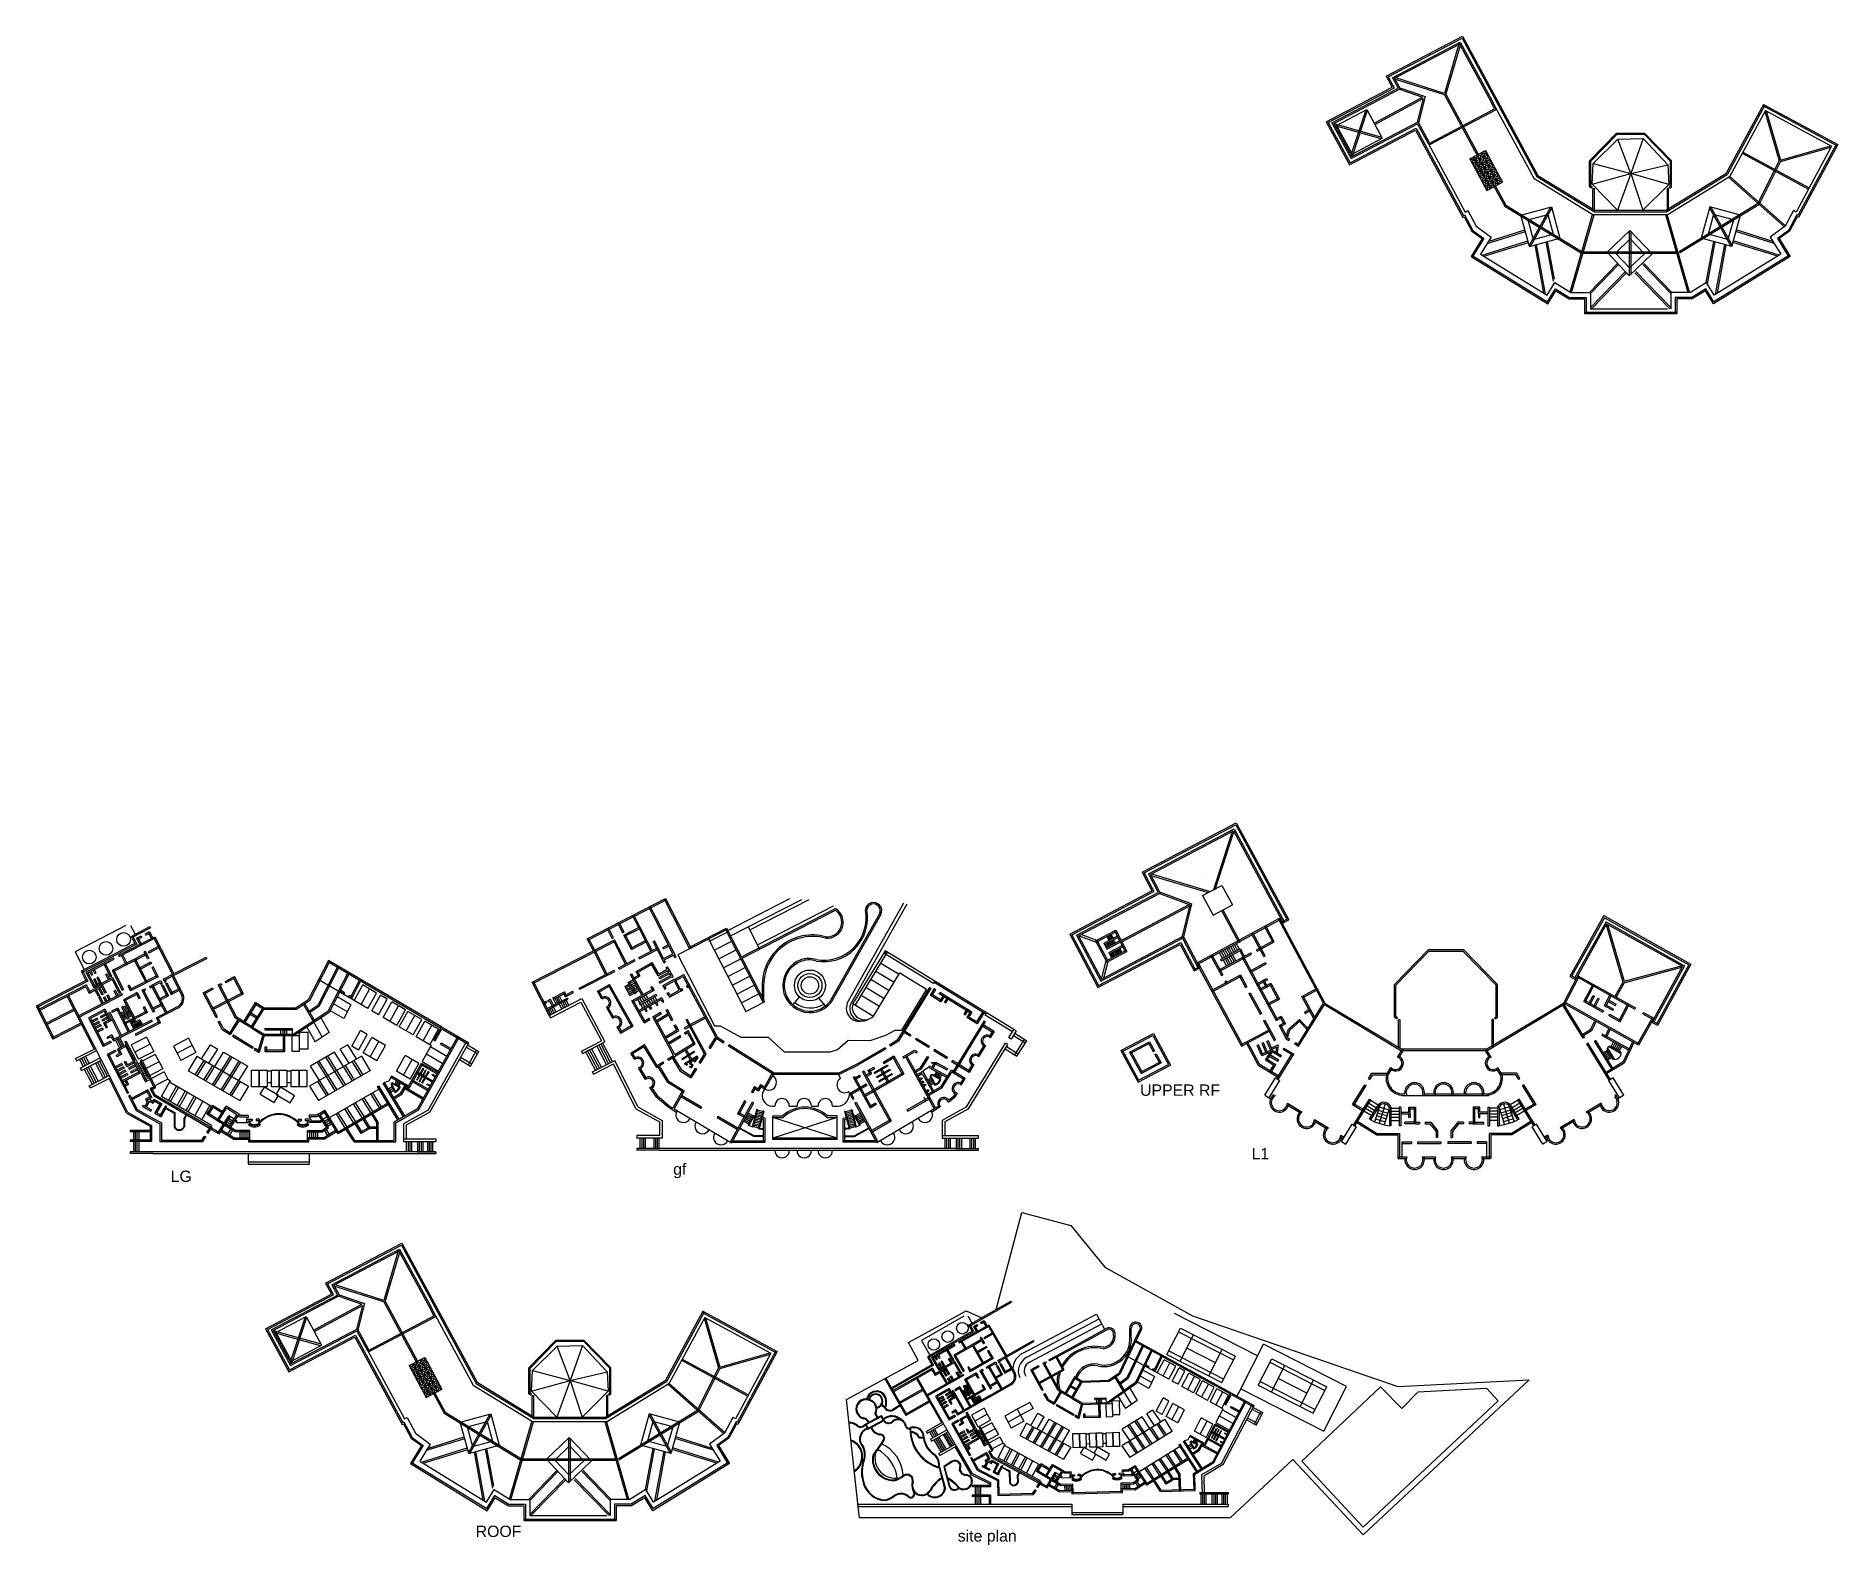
# Model space of a CAD drawing. Extents: x -2888 to 8486, y -2377 to 1555.
# Drawn here: x -505 to 1943, y -2377 to -328 of the extents above; entities that cross this region are included whole.
import ezdxf

# ---------------------------------------------------------------- set-up
doc = ezdxf.new("R2010")
doc.units = 0
doc.layers.add('MIMIC_SIZE', color=7, linetype='CONTINUOUS')
doc.styles.get("Standard").update_dxf_attribs({"font": 'arial.ttf'})

msp = doc.modelspace()

# ---------------------------------------------------------------- texts
at = {"layer": 'MIMIC_SIZE', "color": 0}
for s, p in [('UPPER RF', (995.048, -1766.96)), ('gf', (360.912, -1874.255)), ('L1', (1146.467, -1853.341)), ('LG', (-321.656, -1883.989)), ('ROOF', (92.597, -2366.229)), ('site plan', (747.395, -2372.408))]:
    msp.add_text(s, height=15.3881, dxfattribs=at).set_placement(p)

# ---------------------------------------------------------------- linework, layer by layer
at = {"layer": 'MIMIC_SIZE', "color": 1}
for p, q in [((1329.471, -382.068), (1433.146, -327.559)), ((1332.193, -382.897), (1432.327, -330.249)), ((1338.076, -384.168), (1429.888, -335.897)), ((1340.798, -384.997), (1429.069, -338.587)), ((1428.109, -338.309), (1408.674, -405.514)), ((1430.03, -338.865), (1410.025, -408.042)), ((1428.129, -336.848), (1468.114, -410.775)), ((1429.888, -335.897), (1469.873, -409.824)), ((1432.327, -330.249), (1533.985, -518.203)), ((1433.146, -327.559), (1535.489, -516.779)), ((1329.471, -382.068), (1337.516, -396.942)), ((1332.193, -382.897), (1340.238, -397.771)), ((1338.076, -384.168), (1345.686, -398.237)), ((1410.025, -408.042), (1340.496, -385.95)), ((1340.798, -384.997), (1348.408, -399.066)), ((1408.674, -405.514), (1341.101, -384.044)), ((1247.822, -444.101), (1337.516, -396.942)), ((1250.544, -444.929), (1340.367, -397.703)), ((1255.518, -445.645), (1345.686, -398.237)), ((1258.24, -446.473), (1348.408, -399.066)), ((1312.842, -446.051), (1378.558, -410.508)), ((1313.794, -447.81), (1379.523, -412.26)), ((1347.192, -399.705), (1378.558, -410.508)), ((1347.705, -397.766), (1382.228, -409.656)), ((1379.523, -412.26), (1371.519, -444.607)), ((1382.228, -409.656), (1373.41, -445.291)), ((1408.586, -407.584), (1452.582, -488.927)), ((1410.402, -406.738), (1454.352, -487.996)), ((1468.102, -410.754), (1476.402, -426.539)), ((1469.873, -409.824), (1478.172, -425.608)), ((1261.897, -449.001), (1302.805, -427.493)), ((1301.532, -428.162), (1281.403, -489.298)), ((1303.459, -428.703), (1282.878, -491.212)), ((1302.805, -427.493), (1323.832, -466.369)), ((1386.546, -473.783), (1478.357, -425.511)), ((1387.497, -475.542), (1479.309, -427.27)), ((1478.357, -425.511), (1529.735, -520.502)), ((1841.707, -420.322), (1790.734, -514.566)), ((1843.467, -421.273), (1792.237, -515.99)), ((1844.296, -428.594), (1795.433, -518.937)), ((1840.756, -422.081), (1941.96, -476.819)), ((1841.707, -420.322), (1942.911, -475.06)), ((1843.619, -429.846), (1863.227, -497.212)), ((1844.296, -428.594), (1934.256, -477.251)), ((1845.532, -429.263), (1864.979, -496.075)), ((1247.822, -444.101), (1279.354, -502.401)), ((1250.544, -444.929), (1280.173, -499.711)), ((1255.518, -445.645), (1281.716, -494.082)), ((1258.24, -446.473), (1282.535, -491.392)), ((1323.169, -465.145), (1258.536, -447.02)), ((1322.543, -467.046), (1259.86, -449.469)), ((1261.897, -449.001), (1282.923, -487.877)), ((1279.354, -502.401), (1369.048, -455.242)), ((1280.173, -499.711), (1369.867, -452.552)), ((1281.716, -494.082), (1371.884, -446.675)), ((1282.535, -491.392), (1372.703, -443.985)), ((1369.048, -455.242), (1433.274, -573.988)), ((1369.867, -452.552), (1434.082, -571.278)), ((1386.546, -473.783), (1371.884, -446.675)), ((1388.305, -472.831), (1372.703, -443.985)), ((1605.662, -496.955), (1642.262, -459.286)), ((1607.252, -497.6), (1642.934, -460.875)), ((1642.262, -459.286), (1680.283, -459.286)), ((1642.934, -460.875), (1680.283, -460.875)), ((1715.294, -497.6), (1679.611, -460.875)), ((1716.883, -496.955), (1680.283, -459.286)), ((1282.923, -487.877), (1323.832, -466.369)), ((1386.546, -473.783), (1436.726, -566.56)), ((1442.7, -494.123), (1464.02, -482.913)), ((1446.047, -500.31), (1467.366, -489.101)), ((1453.041, -488.686), (1451.217, -497.592)), ((1453.041, -488.686), (1476.468, -532.001)), ((1461.877, -491.987), (1453.041, -488.686)), ((1458.53, -485.8), (1456.388, -494.874)), ((1458.53, -485.8), (1481.958, -529.115)), ((1467.366, -489.101), (1458.53, -485.8)), ((1464.02, -482.913), (1461.877, -491.987)), ((1464.02, -482.913), (1487.447, -526.228)), ((1467.293, -489.14), (1465.151, -498.214)), ((1644.038, -467.665), (1610.276, -500.837)), ((1644.038, -467.665), (1678.368, -466.907)), ((1661.487, -514.106), (1644.038, -467.665)), ((1678.368, -466.907), (1661.487, -514.106)), ((1711.622, -502.357), (1678.368, -466.907)), ((1812.78, -486.864), (1902.74, -535.52)), ((1813.731, -485.104), (1903.692, -533.761)), ((1864.979, -496.075), (1932.999, -476.571)), ((1864.993, -498.152), (1933.59, -478.482)), ((1934.256, -477.251), (1885.952, -566.56)), ((1941.152, -474.108), (1888.596, -571.278)), ((1942.911, -475.06), (1889.404, -573.988)), ((1442.7, -494.123), (1466.128, -537.438)), ((1451.217, -497.592), (1442.7, -494.123)), ((1454.491, -503.818), (1445.974, -500.349)), ((1447.87, -491.404), (1446.047, -500.31)), ((1447.87, -491.404), (1471.298, -534.719)), ((1447.87, -491.404), (1456.388, -494.874)), ((1451.144, -497.631), (1449.321, -506.537)), ((1449.394, -506.498), (1470.713, -495.289)), ((1457.911, -509.968), (1449.394, -506.498)), ((1451.144, -497.631), (1459.661, -501.1)), ((1452.594, -512.763), (1473.914, -501.554)), ((1454.564, -503.78), (1452.741, -512.686)), ((1461.258, -516.156), (1452.741, -512.686)), ((1456.314, -494.912), (1454.491, -503.818)), ((1454.564, -503.78), (1463.081, -507.249)), ((1456.087, -518.874), (1477.407, -507.665)), ((1457.911, -509.968), (1456.087, -518.874)), ((1465.151, -498.214), (1456.314, -494.912)), ((1459.734, -501.061), (1457.911, -509.968)), ((1457.911, -509.968), (1466.428, -513.437)), ((1459.434, -525.062), (1480.754, -513.853)), ((1461.804, -492.026), (1459.661, -501.1)), ((1468.571, -504.363), (1459.734, -501.061)), ((1463.081, -507.249), (1461.258, -516.156)), ((1470.64, -495.328), (1461.804, -492.026)), ((1465.224, -498.175), (1463.081, -507.249)), ((1471.917, -510.551), (1463.081, -507.249)), ((1466.428, -513.437), (1464.604, -522.343)), ((1474.06, -501.477), (1465.224, -498.175)), ((1468.571, -504.363), (1466.428, -513.437)), ((1475.264, -516.739), (1466.428, -513.437)), ((1470.713, -495.289), (1468.571, -504.363)), ((1477.407, -507.665), (1468.571, -504.363)), ((1471.917, -510.551), (1469.775, -519.625)), ((1474.06, -501.477), (1471.917, -510.551)), ((1480.754, -513.853), (1471.917, -510.551)), ((1477.407, -507.665), (1475.264, -516.739)), ((1480.754, -513.853), (1478.611, -522.927)), ((1605.662, -532.306), (1605.662, -496.955)), ((1607.252, -531.577), (1607.252, -497.6)), ((1609.115, -528.755), (1610.276, -500.837)), ((1610.276, -500.837), (1661.487, -514.106)), ((1661.487, -514.106), (1711.622, -502.357)), ((1711.622, -502.357), (1713.175, -528.989)), ((1715.294, -531.577), (1715.294, -497.6)), ((1716.883, -532.306), (1716.883, -496.955)), ((1863.227, -497.212), (1833.773, -555.4)), ((1864.993, -498.152), (1835.302, -556.809)), ((1464.604, -522.343), (1456.087, -518.874)), ((1461.258, -516.156), (1459.434, -525.062)), ((1467.951, -528.531), (1459.434, -525.062)), ((1461.258, -516.156), (1469.775, -519.625)), ((1462.781, -531.25), (1484.1, -520.041)), ((1464.604, -522.343), (1462.781, -531.25)), ((1471.298, -534.719), (1462.781, -531.25)), ((1464.604, -522.343), (1473.122, -525.813)), ((1466.128, -537.438), (1487.447, -526.228)), ((1467.951, -528.531), (1466.128, -537.438)), ((1469.775, -519.625), (1467.951, -528.531)), ((1467.951, -528.531), (1476.468, -532.001)), ((1478.611, -522.927), (1469.775, -519.625)), ((1473.122, -525.813), (1471.298, -534.719)), ((1475.264, -516.739), (1473.122, -525.813)), ((1481.958, -529.115), (1473.122, -525.813)), ((1484.1, -520.041), (1475.264, -516.739)), ((1475.963, -532.158), (1490.281, -558.628)), ((1478.611, -522.927), (1476.468, -532.001)), ((1477.78, -531.311), (1491.784, -557.204)), ((1487.447, -526.228), (1478.611, -522.927)), ((1484.1, -520.041), (1481.958, -529.115)), ((1529.735, -520.502), (1611.499, -570.648)), ((1533.985, -518.203), (1612.11, -566.117)), ((1535.489, -516.779), (1612.674, -564.117)), ((1607.881, -534.217), (1605.662, -532.306)), ((1608.918, -533.012), (1607.252, -531.577)), ((1608.918, -533.012), (1607.881, -534.217)), ((1609.115, -528.755), (1661.487, -514.106)), ((1643.601, -564.117), (1609.115, -528.755)), ((1610.025, -564.881), (1610.025, -534.752)), ((1610.025, -534.752), (1611.615, -534.752)), ((1611.615, -534.752), (1611.615, -565.834)), ((1661.487, -514.106), (1643.601, -564.117)), ((1661.487, -514.106), (1678.043, -564.117)), ((1713.175, -528.989), (1661.487, -514.106)), ((1678.043, -564.117), (1713.175, -528.989)), ((1790.734, -514.566), (1709.941, -564.117)), ((1792.237, -515.99), (1710.505, -566.117)), ((1712.521, -534.752), (1710.931, -534.752)), ((1710.931, -534.752), (1710.931, -565.834)), ((1795.433, -518.937), (1712.452, -569.829)), ((1712.521, -564.881), (1712.521, -534.752)), ((1713.627, -533.012), (1715.294, -531.577)), ((1713.627, -533.012), (1714.665, -534.217)), ((1714.665, -534.217), (1716.883, -532.306)), ((1794.77, -519.686), (1870.512, -586.622)), ((1796.095, -518.187), (1871.837, -585.123)), ((1490.281, -558.628), (1594.719, -622.681)), ((1491.784, -557.204), (1595.283, -620.681)), ((1512.339, -570.879), (1553.806, -559.561)), ((1552.456, -559.929), (1523.525, -611.862)), ((1554.183, -560.94), (1525.252, -612.872)), ((1553.806, -559.561), (1565.369, -601.922)), ((1833.773, -555.4), (1727.332, -620.681)), ((1835.302, -556.809), (1727.897, -622.681)), ((1768.872, -559.561), (1757.309, -601.922)), ((1768.495, -560.94), (1797.426, -612.872)), ((1810.339, -570.879), (1768.872, -559.561)), ((1770.222, -559.929), (1799.153, -611.862)), ((1433.274, -573.988), (1435.033, -573.037)), ((1434.082, -571.278), (1435.674, -570.416)), ((1435.033, -573.037), (1445.508, -592.403)), ((1435.674, -570.416), (1447.1, -591.542)), ((1436.726, -566.56), (1440.077, -564.747)), ((1440.077, -564.747), (1451.503, -585.872)), ((1451.503, -585.872), (1471.658, -600.651)), ((1523.902, -613.241), (1512.339, -570.879)), ((1521.837, -577.251), (1548.782, -569.896)), ((1521.837, -577.251), (1529.125, -603.952)), ((1548.782, -569.896), (1556.07, -596.597)), ((1579.273, -675.426), (1609.653, -569.829)), ((1581.195, -675.979), (1611.575, -570.382)), ((1609.653, -569.829), (1712.452, -569.829)), ((1612.11, -566.117), (1710.505, -566.117)), ((1612.674, -564.117), (1709.941, -564.117)), ((1739.512, -675.882), (1709.132, -570.285)), ((1741.434, -675.329), (1711.054, -569.732)), ((1773.896, -569.896), (1766.608, -596.597)), ((1800.841, -577.251), (1773.896, -569.896)), ((1800.841, -577.251), (1793.553, -603.952)), ((1798.776, -613.241), (1810.339, -570.879)), ((1871.175, -585.872), (1851.02, -600.651)), ((1882.601, -564.747), (1871.175, -585.872)), ((1887.004, -570.416), (1875.578, -591.542)), ((1887.645, -573.037), (1877.17, -592.403)), ((1885.952, -566.56), (1882.601, -564.747)), ((1888.596, -571.278), (1887.004, -570.416)), ((1889.404, -573.988), (1887.645, -573.037)), ((1459.545, -602.696), (1444.564, -627.047)), ((1445.508, -592.403), (1459.545, -602.696)), ((1462.024, -602.485), (1446.268, -628.095)), ((1447.1, -591.542), (1462.024, -602.485)), ((1471.658, -600.651), (1457.359, -623.892)), ((1459.749, -625.358), (1521.895, -605.888)), ((1462.011, -626.746), (1522.422, -607.819)), ((1466.434, -609.141), (1518.344, -592.878)), ((1468.032, -606.545), (1517.817, -590.947)), ((1523.902, -613.241), (1565.369, -601.922)), ((1529.125, -603.952), (1556.07, -596.597)), ((1543.587, -676.776), (1531.533, -611.158)), ((1545.878, -678.181), (1533.469, -610.629)), ((1556.328, -660.476), (1546.5, -606.974)), ((1557.88, -657.852), (1548.454, -606.539)), ((1629.254, -621.305), (1660.391, -591.672)), ((1640.638, -622.409), (1660.87, -603.154)), ((1659.391, -592.624), (1659.391, -652.972)), ((1660.391, -591.672), (1690.663, -623.481)), ((1660.87, -603.154), (1679.951, -623.204)), ((1661.391, -592.723), (1661.391, -651.339)), ((1798.776, -613.241), (1757.309, -601.922)), ((1763.941, -662.518), (1774.224, -606.539)), ((1765.65, -664.285), (1776.178, -606.974)), ((1793.553, -603.952), (1766.608, -596.597)), ((1776.8, -678.181), (1789.209, -610.629)), ((1779.091, -676.776), (1791.145, -611.158)), ((1860.667, -626.746), (1800.256, -607.819)), ((1862.929, -625.358), (1800.783, -605.888)), ((1856.244, -609.141), (1804.334, -592.878)), ((1854.646, -606.545), (1804.861, -590.947)), ((1851.02, -600.651), (1865.319, -623.892)), ((1875.578, -591.542), (1860.654, -602.485)), ((1860.654, -602.485), (1876.41, -628.095)), ((1877.17, -592.403), (1863.132, -602.696)), ((1863.132, -602.696), (1878.113, -627.047)), ((1444.564, -627.047), (1549.003, -691.099)), ((1445.61, -625.342), (1548.343, -688.348)), ((1457.359, -623.892), (1547.787, -679.352)), ((1594.719, -622.681), (1723.923, -622.681)), ((1595.283, -620.681), (1723.923, -620.681)), ((1659.526, -653.114), (1629.254, -621.305)), ((1640.638, -622.409), (1659.719, -642.459)), ((1659.526, -653.114), (1690.663, -623.481)), ((1659.719, -642.459), (1679.951, -623.204)), ((1878.113, -627.047), (1773.675, -691.099)), ((1877.068, -625.342), (1774.335, -688.348)), ((1865.319, -623.892), (1774.891, -679.352)), ((1605.23, -675.702), (1643.595, -636.374)), ((1606.627, -677.134), (1644.974, -637.823)), ((1606.627, -696.435), (1654.272, -647.593)), ((1608.024, -697.867), (1655.652, -649.043)), ((1714.654, -697.867), (1667.026, -649.043)), ((1716.051, -696.435), (1668.406, -647.593)), ((1716.051, -677.134), (1677.703, -637.823)), ((1717.448, -675.702), (1679.083, -636.374)), ((1547.787, -679.352), (1558.283, -662.24)), ((1548.343, -688.348), (1559.161, -670.709)), ((1549.003, -691.099), (1559.821, -673.46)), ((1558.283, -662.24), (1580.234, -675.702)), ((1559.161, -670.709), (1578.339, -682.471)), ((1559.821, -673.46), (1577.774, -684.471)), ((1577.774, -684.471), (1598.755, -684.471)), ((1578.339, -682.471), (1600.755, -682.471)), ((1580.234, -675.702), (1606.627, -675.702)), ((1598.755, -684.471), (1598.755, -704.636)), ((1600.755, -682.471), (1600.755, -704.636)), ((1606.627, -675.702), (1606.627, -697.867)), ((1742.444, -675.702), (1716.051, -675.702)), ((1716.051, -675.702), (1716.051, -697.867)), ((1744.339, -682.471), (1721.923, -682.471)), ((1721.923, -682.471), (1721.923, -704.636)), ((1744.904, -684.471), (1723.923, -684.471)), ((1723.923, -684.471), (1723.923, -704.636)), ((1764.395, -662.24), (1742.444, -675.702)), ((1763.517, -670.709), (1744.339, -682.471)), ((1762.857, -673.46), (1744.904, -684.471)), ((1773.675, -691.099), (1762.857, -673.46)), ((1774.335, -688.348), (1763.517, -670.709)), ((1774.891, -679.352), (1764.395, -662.24)), ((1598.755, -702.636), (1723.923, -702.636)), ((1598.755, -704.636), (1723.923, -704.636)), ((1606.627, -697.867), (1711.232, -697.867))]:
    msp.add_line(p, q, dxfattribs=at)
at = {"layer": 'MIMIC_SIZE', "color": 0}
for p, q in [((997.911, -1463.351), (1125.707, -1396.159)), ((1000.612, -1464.19), (1124.888, -1398.849)), ((1006.469, -1465.476), (1122.668, -1404.382)), ((1009.17, -1466.316), (1121.849, -1407.072)), ((1095.122, -1486.957), (1120.585, -1407.737)), ((1097.65, -1485.628), (1122.508, -1408.29)), ((1121.849, -1407.072), (1189.433, -1532.027)), ((1122.668, -1404.382), (1191.193, -1531.076)), ((1124.888, -1398.849), (1195.226, -1528.895)), ((1125.707, -1396.159), (1196.985, -1527.944)), ((997.911, -1463.351), (1011.176, -1488.58)), ((1000.612, -1464.19), (1013.877, -1489.42)), ((1006.469, -1465.476), (1019.734, -1490.706)), ((1009.17, -1466.316), (1022.435, -1491.545)), ((1009.821, -1467.555), (1087.602, -1490.911)), ((1010.434, -1465.651), (1090.13, -1489.582)), ((1081.671, -1464.027), (1081.671, -1464.027)), ((899.469, -1547.312), (1011.176, -1488.58)), ((902.17, -1548.152), (1013.877, -1489.42)), ((908.848, -1549.006), (1019.734, -1490.706)), ((911.549, -1549.846), (1022.435, -1491.545)), ((1021.543, -1492.014), (1063.09, -1507.656)), ((1021.561, -1489.884), (1065.459, -1506.41)), ((1079.898, -1494.962), (1106.04, -1481.217)), ((1106.04, -1481.217), (1120.355, -1507.684)), ((244.198, -1553.713), (350.527, -1499.138)), ((245.111, -1555.492), (351.44, -1500.917)), ((336.217, -1526.94), (327.906, -1510.748)), ((337.997, -1526.027), (329.686, -1509.834)), ((348.747, -1500.051), (383.18, -1567.136)), ((350.527, -1499.138), (384.959, -1566.222)), ((435.151, -1542.32), (519.246, -1499.157)), ((438.932, -1549.686), (535.396, -1500.174)), ((453.513, -1578.094), (581.342, -1512.484)), ((454.427, -1579.873), (581.229, -1514.789)), ((464.871, -1541.642), (545.662, -1500.174)), ((475.371, -1562.1), (578.736, -1509.046)), ((597.288, -1641.364), (674.211, -1504.887)), ((601.598, -1642.936), (678.52, -1506.459)), ((969.173, -1555.958), (1061.897, -1507.206)), ((970.104, -1557.728), (1062.754, -1509.015)), ((1051.727, -1553.567), (1063.09, -1507.656)), ((1053.492, -1554.759), (1065.459, -1506.41)), ((1079.898, -1494.962), (1094.213, -1521.429)), ((1094.213, -1521.429), (1120.355, -1507.684)), ((1105.736, -1515.37), (1129.362, -1559.051)), ((1107.507, -1514.439), (1131.122, -1558.1)), ((-382.514, -1535.81), (-451.565, -1571.286)), ((-376.166, -1535.461), (-369.944, -1547.57)), ((-375.455, -1550.401), (-349.78, -1537.211)), ((-374.541, -1552.18), (-348.866, -1538.99)), ((-349.78, -1537.211), (-348.866, -1538.99)), ((278.12, -1553.121), (271.287, -1539.809)), ((279.899, -1552.207), (273.066, -1538.895)), ((292.553, -1545.712), (285.721, -1532.4)), ((294.332, -1544.799), (287.5, -1531.487)), ((294.032, -1548.593), (315.8, -1537.42)), ((294.945, -1550.372), (316.713, -1539.199)), ((314.021, -1538.333), (305.71, -1522.141)), ((315.8, -1537.42), (307.489, -1521.227)), ((330.605, -1570.643), (314.021, -1538.333)), ((332.384, -1569.73), (315.8, -1537.42)), ((360.376, -1574.007), (336.217, -1526.94)), ((364.727, -1578.105), (337.997, -1526.027)), ((382.267, -1565.356), (433.483, -1539.069)), ((383.18, -1567.136), (434.396, -1540.848)), ((431.703, -1539.982), (483.238, -1640.386)), ((433.483, -1539.069), (485.017, -1639.473)), ((462.73, -1537.472), (478.225, -1567.659)), ((641.113, -1519.678), (573.294, -1639.578)), ((642.853, -1520.663), (575.035, -1640.563)), ((1071.785, -1586.658), (1184.598, -1525.821)), ((1072.735, -1588.419), (1185.54, -1527.585)), ((1175.571, -1558.802), (1163.911, -1536.977)), ((1177.332, -1557.852), (1165.671, -1536.028)), ((1244.063, -1641.362), (1182.837, -1526.771)), ((1246.37, -1641.435), (1184.598, -1525.821)), ((1187.312, -1530.901), (1196.034, -1526.185)), ((1188.254, -1532.665), (1196.985, -1527.944)), ((1625.096, -1522.305), (1578.779, -1604.989)), ((1625.863, -1525.028), (1581.501, -1604.222)), ((1627.976, -1530.64), (1585.502, -1606.463)), ((1628.743, -1533.362), (1587.247, -1607.44)), ((1625.096, -1522.305), (1742.904, -1588.297)), ((1625.863, -1525.028), (1740.202, -1589.076)), ((1627.976, -1530.64), (1734.352, -1590.228)), ((1628.059, -1534.584), (1650.847, -1612.533)), ((1628.743, -1533.362), (1731.65, -1591.007)), ((1629.989, -1534.06), (1652.609, -1611.433)), ((-370.417, -1560.207), (-443.306, -1597.655)), ((-367.724, -1561.072), (-442.392, -1599.434)), ((-392.448, -1576.146), (-343.19, -1550.84)), ((-391.535, -1577.925), (-342.276, -1552.618)), ((-375.455, -1550.401), (-370.417, -1560.207)), ((-373.676, -1549.487), (-367.724, -1561.072)), ((-367.982, -1552.811), (-361.92, -1549.696)), ((-367.982, -1552.811), (-362.692, -1563.107)), ((-367.068, -1554.59), (-361.006, -1551.475)), ((-366.203, -1551.897), (-360.913, -1562.193)), ((-361.92, -1549.696), (-361.006, -1551.475)), ((-356.316, -1546.817), (-350.618, -1543.89)), ((-356.316, -1546.817), (-355.402, -1548.596)), ((-355.402, -1548.596), (-349.704, -1545.669)), ((-352.397, -1544.804), (-347.107, -1555.101)), ((-336.737, -1563.401), (-352.172, -1571.331)), ((-335.823, -1565.18), (-351.258, -1573.11)), ((-350.618, -1543.89), (-345.329, -1554.187)), ((-344.969, -1551.754), (-319.052, -1602.2)), ((-343.19, -1550.84), (-317.273, -1601.286)), ((252.509, -1569.905), (244.198, -1553.713)), ((255.201, -1570.771), (245.977, -1552.8)), ((250.558, -1567.267), (252.809, -1566.111)), ((252.509, -1569.905), (281.377, -1555.088)), ((253.422, -1571.684), (282.291, -1556.867)), ((278.12, -1553.121), (279.899, -1552.207)), ((296.182, -1588.311), (279.598, -1556.001)), ((297.961, -1587.398), (281.377, -1555.088)), ((292.553, -1545.712), (294.332, -1544.799)), ((304.114, -1568.235), (294.032, -1548.593)), ((305.893, -1567.322), (295.811, -1547.679)), ((303.2, -1566.456), (324.969, -1555.283)), ((304.114, -1568.235), (325.882, -1557.062)), ((333.75, -1557.29), (335.529, -1556.376)), ((348.665, -1586.349), (333.75, -1557.29)), ((347.872, -1580.425), (335.529, -1556.376)), ((346.777, -1565.77), (354.194, -1561.963)), ((347.691, -1567.549), (346.777, -1565.77)), ((347.691, -1567.549), (355.107, -1563.743)), ((408.788, -1553.992), (459.409, -1652.616)), ((410.419, -1557.169), (436.027, -1544.025)), ((416.543, -1569.1), (440.371, -1556.87)), ((899.469, -1547.312), (937.718, -1620.06)), ((902.17, -1548.152), (938.558, -1617.359)), ((908.848, -1549.006), (941.639, -1611.374)), ((911.549, -1549.846), (942.478, -1608.673)), ((912.161, -1549.524), (935.428, -1558.283)), ((915.505, -1547.766), (936.267, -1555.582)), ((934.497, -1556.513), (961.892, -1542.109)), ((934.497, -1556.513), (949.735, -1585.495)), ((935.428, -1558.283), (962.822, -1543.88)), ((936.267, -1555.582), (951.505, -1584.564)), ((937.718, -1620.06), (1049.424, -1561.328)), ((938.558, -1617.359), (1050.264, -1558.627)), ((941.639, -1611.374), (1052.525, -1553.073)), ((942.478, -1608.673), (1053.364, -1550.372)), ((945.793, -1559.727), (963.892, -1550.211)), ((945.793, -1559.727), (949.934, -1567.602)), ((946.724, -1561.497), (964.822, -1551.981)), ((948.266, -1560.686), (950.545, -1565.021)), ((949.003, -1565.832), (967.101, -1556.316)), ((949.808, -1559.875), (952.088, -1564.21)), ((949.934, -1567.602), (968.032, -1558.086)), ((949.936, -1550.655), (952.775, -1556.056)), ((951.213, -1549.984), (954.053, -1555.384)), ((951.351, -1559.064), (953.63, -1563.399)), ((952.508, -1572.497), (970.606, -1562.982)), ((952.804, -1549.147), (955.643, -1554.548)), ((952.893, -1558.253), (955.172, -1562.588)), ((953.438, -1574.268), (971.537, -1564.752)), ((954.278, -1548.372), (957.117, -1553.773)), ((954.436, -1557.442), (956.715, -1561.777)), ((955.491, -1547.734), (958.33, -1553.135)), ((955.978, -1556.631), (958.257, -1560.966)), ((957.315, -1555.928), (959.595, -1560.263)), ((958.858, -1555.117), (961.137, -1559.452)), ((960.121, -1543.04), (975.359, -1572.022)), ((961.892, -1542.109), (977.13, -1571.091)), ((1049.424, -1561.328), (1068.417, -1597.451)), ((1050.264, -1558.627), (1070.177, -1596.502)), ((1052.525, -1553.073), (1074.213, -1594.325)), ((1053.364, -1550.372), (1075.974, -1593.376)), ((1115.33, -1565.448), (1119.73, -1573.586)), ((1117.864, -1564.089), (1122.264, -1572.227)), ((1120.393, -1562.718), (1124.793, -1570.856)), ((1122.924, -1561.353), (1127.324, -1569.491)), ((1125.456, -1559.988), (1129.856, -1568.126)), ((1163.158, -1577.803), (1146.392, -1546.425)), ((1164.918, -1576.854), (1148.153, -1545.475)), ((1153.213, -1568.587), (1176.389, -1556.088)), ((1154.155, -1570.351), (1177.332, -1557.852)), ((1680.197, -1562.185), (1680.197, -1562.185)), ((-451.565, -1571.286), (-439.123, -1595.505)), ((-436.861, -1598.964), (-399.211, -1579.621)), ((-434.169, -1599.829), (-398.298, -1581.4)), ((-403.167, -1605.544), (-411.964, -1588.421)), ((-401.388, -1604.63), (-410.185, -1587.507)), ((-355.007, -1573.154), (-401.158, -1596.865)), ((-354.093, -1574.933), (-400.244, -1598.644)), ((-398.298, -1581.4), (-399.211, -1579.621)), ((-392.448, -1576.146), (-391.535, -1577.925)), ((-382.023, -1589.283), (-388.626, -1576.431)), ((-380.244, -1588.369), (-386.847, -1575.517)), ((-370.683, -1583.457), (-355.149, -1613.692)), ((-369.818, -1580.764), (-353.37, -1612.778)), ((-355.872, -1575.847), (-369.292, -1582.742)), ((-348.7, -1585.43), (-365.29, -1593.954)), ((-347.786, -1587.209), (-364.376, -1595.733)), ((-356.429, -1570.386), (-358.208, -1571.3)), ((-358.208, -1571.3), (-353.223, -1581.003)), ((-356.429, -1570.386), (-351.444, -1580.089)), ((-351.444, -1580.089), (-353.223, -1581.003)), ((-351.444, -1580.089), (-353.223, -1581.003)), ((-352.172, -1571.331), (-351.258, -1573.11)), ((-350.479, -1586.344), (-349.565, -1588.123)), ((-348.7, -1585.43), (-347.786, -1587.209)), ((-315.828, -1600.543), (-273.65, -1578.874)), ((-314.914, -1602.322), (-272.736, -1580.653)), ((-273.65, -1578.874), (-272.736, -1580.653)), ((-107.448, -1583.365), (-134.835, -1636.585)), ((-105.67, -1584.28), (-133.294, -1637.961)), ((44.993, -1674.903), (-108.365, -1585.146)), ((-92.701, -1591.996), (-107.448, -1583.365)), ((169.271, -1612.628), (252.509, -1569.905)), ((170.184, -1614.408), (255.201, -1570.771)), ((253.422, -1571.684), (269.092, -1602.215)), ((255.201, -1570.771), (270.872, -1601.302)), ((286.796, -1593.129), (308.447, -1582.016)), ((287.709, -1594.908), (309.36, -1583.795)), ((309.36, -1583.795), (308.447, -1582.016)), ((310.399, -1598.092), (332.4, -1585.723)), ((311.379, -1599.835), (333.38, -1587.466)), ((314.288, -1579.018), (338.519, -1566.581)), ((315.202, -1580.797), (314.288, -1579.018)), ((315.202, -1580.797), (339.432, -1568.36)), ((340.416, -1604.061), (330.657, -1586.703)), ((341.18, -1601.338), (332.4, -1585.723)), ((347.872, -1580.425), (360.376, -1574.007)), ((348.665, -1586.349), (350.444, -1585.435)), ((348.786, -1582.204), (361.289, -1575.786)), ((350.444, -1585.435), (348.786, -1582.204)), ((362.947, -1579.018), (361.289, -1575.786)), ((362.947, -1579.018), (364.727, -1578.105)), ((383.18, -1567.136), (367.174, -1575.351)), ((367.174, -1575.351), (416.782, -1672.002)), ((422.666, -1581.031), (446.495, -1568.8)), ((428.79, -1592.962), (452.619, -1580.731)), ((648.733, -1570.12), (604.89, -1641.765)), ((651.718, -1571.947), (607.875, -1643.592)), ((642.688, -1586.704), (667.614, -1601.958)), ((714.507, -1614.475), (646.906, -1573.106)), ((650.674, -1573.653), (647.689, -1571.826)), ((823.598, -1677.131), (648.733, -1570.12)), ((942.651, -1608.582), (948.804, -1583.725)), ((945.995, -1606.824), (951.505, -1584.564)), ((948.804, -1583.725), (976.199, -1569.321)), ((949.735, -1585.495), (977.13, -1571.091)), ((952.508, -1572.497), (956.33, -1579.768)), ((954.981, -1573.457), (957.872, -1578.957)), ((956.523, -1572.646), (959.415, -1578.146)), ((958.065, -1571.835), (960.957, -1577.335)), ((959.608, -1571.024), (962.499, -1576.524)), ((961.152, -1570.212), (964.044, -1575.712)), ((962.694, -1569.401), (965.586, -1574.901)), ((964.237, -1568.59), (967.128, -1574.09)), ((965.779, -1567.779), (968.671, -1573.279)), ((967.321, -1566.968), (970.213, -1572.468)), ((1072.735, -1588.419), (1132.896, -1699.683)), ((1074.494, -1587.467), (1134.656, -1698.734)), ((1090.872, -1576.365), (1105.56, -1603.528)), ((1092.633, -1575.416), (1107.32, -1602.579)), ((1101.69, -1596.372), (1145.255, -1572.878)), ((1102.641, -1598.131), (1146.198, -1574.642)), ((1102.672, -1572.274), (1107.072, -1580.412)), ((1104.031, -1582.052), (1131.15, -1567.428)), ((1104.031, -1582.052), (1104.983, -1583.811)), ((1104.983, -1583.811), (1132.101, -1569.187)), ((1105.204, -1570.909), (1109.604, -1579.047)), ((1107.744, -1569.561), (1112.144, -1577.699)), ((1108.025, -1582.189), (1112.54, -1590.539)), ((1110.267, -1568.179), (1114.667, -1576.317)), ((1110.543, -1580.798), (1115.058, -1589.148)), ((1112.804, -1566.825), (1117.204, -1574.963)), ((1113.074, -1579.433), (1117.589, -1587.783)), ((1115.606, -1578.068), (1120.121, -1586.418)), ((1118.137, -1576.703), (1122.652, -1585.053)), ((1120.675, -1575.349), (1125.19, -1583.699)), ((1130.342, -1570.138), (1134.856, -1578.486)), ((1131.15, -1567.428), (1132.101, -1569.187)), ((1132.101, -1569.187), (1136.616, -1577.537)), ((1133.834, -1579.037), (1180.082, -1664.571)), ((1135.594, -1578.088), (1181.843, -1663.622)), ((1143.877, -1597.611), (1165.51, -1585.945)), ((1144.828, -1599.371), (1166.461, -1587.704)), ((1146.198, -1574.642), (1145.255, -1572.878)), ((1154.155, -1570.351), (1153.213, -1568.587)), ((1163.158, -1577.803), (1164.918, -1576.854)), ((1165.51, -1585.945), (1166.461, -1587.704)), ((1340.539, -1615.718), (1386.591, -1568.322)), ((1342.539, -1616.53), (1387.436, -1570.322)), ((1386.591, -1568.322), (1434.429, -1568.322)), ((1387.436, -1570.322), (1434.429, -1570.322)), ((1478.481, -1616.53), (1433.584, -1570.322)), ((1480.481, -1615.718), (1434.429, -1568.322)), ((1652.609, -1611.433), (1730.404, -1590.309)), ((1734.352, -1590.228), (1692.784, -1666.525)), ((1740.202, -1589.076), (1696.811, -1668.718)), ((1742.904, -1588.297), (1697.61, -1671.432)), ((-434.908, -1609.623), (-504.513, -1645.384)), ((-433.994, -1611.402), (-503.599, -1647.163)), ((-443.306, -1597.655), (-435.773, -1612.316)), ((-441.527, -1596.741), (-433.994, -1611.402)), ((-436.861, -1598.964), (-426.199, -1619.718)), ((-434.169, -1599.829), (-424.42, -1618.804)), ((-429.11, -1603.134), (-431.509, -1598.463)), ((-427.331, -1602.22), (-429.731, -1597.549)), ((-429.11, -1603.134), (-427.331, -1602.22)), ((-427.113, -1617.939), (-416.55, -1612.512)), ((-424.568, -1600.801), (-426.968, -1596.13)), ((-426.199, -1619.718), (-415.636, -1614.291)), ((-424.267, -1608.183), (-426.046, -1609.097)), ((-421.761, -1617.438), (-426.046, -1609.097)), ((-422.789, -1599.887), (-425.189, -1595.216)), ((-424.568, -1600.801), (-422.789, -1599.887)), ((-419.982, -1616.524), (-424.267, -1608.183)), ((-419.921, -1605.95), (-421.7, -1606.864)), ((-416.335, -1617.307), (-421.7, -1606.864)), ((-414.556, -1616.393), (-419.921, -1605.95)), ((-400.437, -1606.482), (-415.636, -1614.291)), ((-401.302, -1609.175), (-414.722, -1616.07)), ((-409.823, -1602.3), (-408.044, -1601.386)), ((-406.163, -1609.424), (-409.823, -1602.3)), ((-404.384, -1608.51), (-408.044, -1601.386)), ((-403.167, -1605.544), (-401.388, -1604.63)), ((-401.302, -1609.175), (-391.734, -1627.798)), ((-401.158, -1596.865), (-387.512, -1623.426)), ((-400.437, -1606.482), (-389.955, -1626.885)), ((-399.379, -1595.951), (-385.733, -1622.512)), ((-339.473, -1603.39), (-377.063, -1622.702)), ((-338.559, -1605.169), (-376.149, -1624.481)), ((-350.606, -1618.411), (-335.258, -1610.526)), ((-349.692, -1620.19), (-336.123, -1613.219)), ((-345.399, -1591.856), (-347.178, -1592.77)), ((-345.399, -1591.856), (-347.178, -1592.77)), ((-347.178, -1592.77), (-340.338, -1606.083)), ((-345.399, -1591.856), (-338.559, -1605.169)), ((-336.123, -1613.219), (-335.077, -1615.255)), ((-335.258, -1610.526), (-333.298, -1614.341)), ((-335.077, -1615.255), (-333.298, -1614.341)), ((-331.647, -1608.671), (-315.828, -1600.543)), ((-331.647, -1608.671), (-329.687, -1612.486)), ((-329.687, -1612.486), (-327.908, -1611.572)), ((-328.954, -1609.536), (-314.914, -1602.322)), ((-328.954, -1609.536), (-327.908, -1611.572)), ((-328.623, -1614.557), (-326.844, -1613.643)), ((-328.623, -1614.557), (-321.117, -1629.166)), ((-326.844, -1613.643), (-319.338, -1628.252)), ((-320.634, -1603.012), (-306.39, -1630.736)), ((-318.855, -1602.098), (-304.54, -1629.96)), ((-255.154, -1615.543), (-252.975, -1614.421)), ((-252.975, -1614.421), (-252.06, -1616.199)), ((-247.489, -1611.598), (-236.682, -1606.036)), ((-247.489, -1611.598), (-246.574, -1613.376)), ((-235.767, -1607.815), (-246.574, -1613.376)), ((-236.682, -1606.036), (-234.904, -1605.121)), ((-224.696, -1629.328), (-236.682, -1606.036)), ((-222.917, -1628.413), (-234.904, -1605.121)), ((-94.479, -1591.081), (-121.866, -1644.301)), ((-53.843, -1648.376), (-121.159, -1608.978)), ((-92.701, -1591.996), (-120.325, -1645.678)), ((-80.689, -1599.153), (-108.075, -1652.372)), ((-78.91, -1600.068), (-106.534, -1653.749)), ((46.003, -1673.177), (-92.701, -1591.996)), ((-64.666, -1608.53), (-77.699, -1633.856)), ((-62.888, -1609.445), (-75.97, -1634.868)), ((192.446, -1657.78), (169.271, -1612.628)), ((194.225, -1656.867), (171.05, -1611.715)), ((233.334, -1620.569), (280.622, -1596.298)), ((234.248, -1622.348), (281.535, -1598.077)), ((281.535, -1598.077), (280.622, -1596.298)), ((287.709, -1594.908), (286.796, -1593.129)), ((295.001, -1618.42), (300.796, -1615.162)), ((299.653, -1613.128), (306.588, -1609.23)), ((308.315, -1628.536), (299.653, -1613.128)), ((310.059, -1627.556), (301.396, -1612.148)), ((302.54, -1614.182), (307.731, -1611.263)), ((302.745, -1602.395), (304.489, -1601.415)), ((318.44, -1630.312), (302.745, -1602.395)), ((303.704, -1616.253), (308.895, -1613.334)), ((320.184, -1629.332), (304.489, -1601.415)), ((305.756, -1607.75), (315.153, -1602.467)), ((306.736, -1609.494), (316.133, -1604.21)), ((314.39, -1605.19), (310.399, -1598.092)), ((316.133, -1604.21), (312.142, -1597.112)), ((340.416, -1604.061), (353.673, -1596.608)), ((341.18, -1601.338), (352.693, -1594.865)), ((341.756, -1606.445), (355.013, -1598.992)), ((341.756, -1612.284), (357.507, -1603.429)), ((342.736, -1608.188), (341.756, -1606.445)), ((341.756, -1612.284), (342.736, -1614.028)), ((342.736, -1608.188), (355.993, -1600.735)), ((342.736, -1614.028), (358.488, -1605.172)), ((346.9, -1617.328), (363.257, -1608.131)), ((349.623, -1618.091), (362.461, -1610.873)), ((351.496, -1592.737), (353.24, -1591.757)), ((352.693, -1594.865), (351.496, -1592.737)), ((360.231, -1604.192), (353.24, -1591.757)), ((355.013, -1598.992), (353.673, -1596.608)), ((357.507, -1603.429), (355.993, -1600.735)), ((359.183, -1606.41), (358.488, -1605.172)), ((359.183, -1606.41), (360.927, -1605.43)), ((360.927, -1605.43), (360.231, -1604.192)), ((369.211, -1623.422), (362.461, -1610.873)), ((371.903, -1624.203), (363.257, -1608.131)), ((363.545, -1608.667), (375.259, -1602.365)), ((364.492, -1610.428), (374.445, -1605.074)), ((380.808, -1616.902), (374.445, -1605.074)), ((421.002, -1687.395), (375.259, -1602.365)), ((434.914, -1604.893), (458.743, -1592.662)), ((441.038, -1616.824), (464.866, -1604.593)), ((629.354, -1608.493), (654.28, -1623.746)), ((632.801, -1658.845), (668.931, -1599.806)), ((636.054, -1597.544), (660.98, -1612.798)), ((668.931, -1599.806), (705.081, -1621.928)), ((714.507, -1614.475), (716.334, -1611.489)), ((785.343, -1656.065), (715.29, -1613.195)), ((1067.486, -1595.681), (1075.043, -1591.605)), ((1068.417, -1597.451), (1075.974, -1593.376)), ((1091.936, -1623.925), (1131.282, -1602.707)), ((1092.885, -1625.686), (1132.233, -1604.466)), ((1105.56, -1603.528), (1107.32, -1602.579)), ((1109.922, -1611.596), (1111.682, -1610.646)), ((1109.922, -1611.596), (1111.974, -1615.391)), ((1111.682, -1610.646), (1113.734, -1614.442)), ((1129.522, -1603.656), (1138.283, -1619.858)), ((1131.282, -1602.707), (1140.042, -1618.907)), ((1153.278, -1614.998), (1167.036, -1607.578)), ((1154.229, -1616.757), (1167.987, -1609.338)), ((1157.12, -1622.105), (1172.427, -1613.85)), ((1161.281, -1610.682), (1166.075, -1619.548)), ((1163.041, -1609.733), (1167.835, -1618.599)), ((1167.036, -1607.578), (1167.987, -1609.338)), ((1170.667, -1614.799), (1182.469, -1636.626)), ((1172.427, -1613.85), (1184.229, -1635.677)), ((1570.13, -1641.435), (1589.688, -1603.828)), ((1571.905, -1642.358), (1591.462, -1604.751)), ((1578.779, -1604.989), (1586.759, -1609.46)), ((1579.757, -1603.245), (1587.682, -1607.684)), ((1588.71, -1605.573), (1666.946, -1649.398)), ((1589.688, -1603.828), (1667.87, -1647.623)), ((1650.847, -1612.533), (1639.951, -1631.984)), ((1652.592, -1613.511), (1641.696, -1632.962)), ((1652.592, -1613.511), (1730.988, -1592.223)), ((1731.65, -1591.007), (1691.028, -1665.568)), ((-436.179, -1616.288), (-502.07, -1650.14)), ((-437.044, -1618.981), (-501.156, -1651.919)), ((-462.336, -1631.975), (-425.607, -1703.464)), ((-460.557, -1631.061), (-404.963, -1739.271)), ((-387.841, -1628.239), (-448.298, -1659.3)), ((-386.927, -1630.018), (-447.384, -1661.078)), ((-437.044, -1618.981), (-432.486, -1627.853)), ((-436.179, -1616.288), (-430.707, -1626.939)), ((-416.335, -1617.307), (-433.4, -1626.074)), ((-415.421, -1619.086), (-432.486, -1627.853)), ((-419.754, -1632.262), (-424.039, -1623.922)), ((-417.975, -1631.348), (-422.26, -1623.008)), ((-417.975, -1631.348), (-419.754, -1632.262)), ((-419.601, -1621.642), (-415.316, -1629.982)), ((-417.386, -1632.495), (-419.165, -1633.409)), ((-414.725, -1642.051), (-419.165, -1633.409)), ((-417.822, -1620.728), (-413.537, -1629.068)), ((-412.946, -1641.137), (-417.386, -1632.495)), ((-416.335, -1617.307), (-410.97, -1627.749)), ((-413.537, -1629.068), (-415.316, -1629.982)), ((-414.556, -1616.393), (-409.191, -1626.835)), ((-412.669, -1633.409), (-410.89, -1632.495)), ((-409.586, -1639.411), (-412.669, -1633.409)), ((-409.191, -1626.835), (-410.97, -1627.749)), ((-407.807, -1638.497), (-410.89, -1632.495)), ((-408.165, -1630.698), (-406.386, -1629.784)), ((-405.082, -1636.7), (-408.165, -1630.698)), ((-403.303, -1635.786), (-406.386, -1629.784)), ((-398.349, -1624.633), (-396.57, -1623.719)), ((-394.689, -1631.757), (-398.349, -1624.633)), ((-392.91, -1630.843), (-396.57, -1623.719)), ((-389.955, -1626.885), (-391.734, -1627.798)), ((-387.841, -1628.239), (-386.927, -1630.018)), ((-387.512, -1623.426), (-385.733, -1622.512)), ((-366.94, -1626.803), (-385.645, -1636.413)), ((-385.645, -1636.413), (-371.793, -1663.374)), ((-366.026, -1628.582), (-384.731, -1638.191)), ((-383.866, -1635.499), (-370.014, -1662.461)), ((-377.856, -1616.781), (-379.635, -1617.695)), ((-377.856, -1616.781), (-379.635, -1617.695)), ((-379.635, -1617.695), (-376.149, -1624.481)), ((-377.856, -1616.781), (-374.37, -1623.567)), ((-368.719, -1627.717), (-364.742, -1635.458)), ((-366.94, -1626.803), (-362.963, -1634.544)), ((-362.963, -1634.544), (-364.742, -1635.458)), ((-360.622, -1623.557), (-356.556, -1621.468)), ((-360.622, -1623.557), (-345.218, -1653.54)), ((-359.708, -1625.336), (-355.642, -1623.247)), ((-358.843, -1622.643), (-343.44, -1652.626)), ((-356.556, -1621.468), (-355.642, -1623.247)), ((-350.606, -1618.411), (-349.692, -1620.19)), ((-347.937, -1617.04), (-327.85, -1656.137)), ((-346.158, -1616.126), (-326.071, -1655.223)), ((-338.321, -1635.756), (-325.642, -1629.242)), ((-337.407, -1637.535), (-324.728, -1631.021)), ((-334.012, -1617.326), (-332.234, -1616.412)), ((-334.012, -1617.326), (-326.507, -1631.935)), ((-332.234, -1616.412), (-324.728, -1631.021)), ((-322.031, -1627.387), (-309.239, -1620.815)), ((-321.117, -1629.166), (-308.325, -1622.594)), ((-303.801, -1635.776), (-303.769, -1635.838)), ((-277.336, -1626.958), (-275.558, -1626.043)), ((-259.921, -1660.798), (-277.336, -1626.958)), ((-275.558, -1626.043), (-264.751, -1620.482)), ((-258.143, -1659.883), (-275.558, -1626.043)), ((-263.836, -1622.26), (-274.643, -1627.821)), ((-264.751, -1620.482), (-263.836, -1622.26)), ((-264.486, -1647.556), (-223.833, -1626.634)), ((-263.571, -1649.335), (-222.917, -1628.413)), ((-256.933, -1616.458), (-255.154, -1615.543)), ((-233.77, -1661.467), (-256.933, -1616.458)), ((-231.991, -1660.551), (-255.154, -1615.543)), ((-252.06, -1616.199), (-254.239, -1617.321)), ((-134.835, -1636.585), (-151.851, -1647.922)), ((-133.294, -1637.961), (-150.743, -1649.586)), ((-76.865, -1643.41), (-95.578, -1632.457)), ((-86.449, -1628.735), (-93.721, -1624.479)), ((-85.533, -1626.954), (-92.805, -1622.698)), ((-85.533, -1626.954), (-86.449, -1628.735)), ((-79.127, -1630.703), (-80.043, -1632.484)), ((-75.97, -1634.868), (-80.043, -1632.484)), ((-75.054, -1633.087), (-79.127, -1630.703)), ((-72.436, -1637.494), (-60.666, -1616.477)), ((-63.14, -1642.935), (-51.37, -1621.918)), ((-42.073, -1627.359), (-60.666, -1616.477)), ((-53.843, -1648.376), (-42.073, -1627.359)), ((-48.573, -1651.461), (-36.803, -1630.444)), ((-39.276, -1656.902), (-27.506, -1635.885)), ((-27.506, -1635.885), (-36.803, -1630.444)), ((-33.136, -1660.495), (-21.366, -1639.479)), ((-2.773, -1650.361), (-21.366, -1639.479)), ((183.806, -1640.946), (188.386, -1638.595)), ((188.012, -1649.142), (217.188, -1634.167)), ((189.3, -1640.375), (188.386, -1638.595)), ((188.926, -1650.922), (218.101, -1635.947)), ((190.688, -1637.414), (194.207, -1635.608)), ((191.601, -1639.193), (190.688, -1637.414)), ((191.601, -1639.193), (193.341, -1638.3)), ((192.446, -1657.78), (236.894, -1634.966)), ((197.547, -1646.496), (193.341, -1638.3)), ((194.044, -1660.894), (235.422, -1639.656)), ((199.327, -1645.583), (194.207, -1635.608)), ((197.487, -1633.924), (213.265, -1625.826)), ((201.694, -1642.12), (197.487, -1633.924)), ((198.401, -1635.703), (214.178, -1627.605)), ((203.658, -1641.112), (200.365, -1634.695)), ((205.622, -1640.104), (202.329, -1633.687)), ((207.587, -1639.095), (204.293, -1632.679)), ((209.551, -1638.087), (206.257, -1631.671)), ((214.476, -1646.473), (210.956, -1639.614)), ((214.448, -1632.511), (211.486, -1626.739)), ((216.227, -1631.597), (213.265, -1625.826)), ((216.865, -1645.247), (213.344, -1638.388)), ((213.535, -1630.731), (224.717, -1624.992)), ((214.448, -1632.511), (225.63, -1626.771)), ((219.253, -1644.02), (215.733, -1637.162)), ((218.101, -1635.947), (217.188, -1634.167)), ((225.63, -1626.771), (224.717, -1624.992)), ((234.248, -1622.348), (233.334, -1620.569)), ((235.422, -1639.656), (263.406, -1692.36)), ((236.894, -1634.966), (268.162, -1693.853)), ((257.892, -1624.956), (274.564, -1615.582)), ((263.98, -1635.784), (257.892, -1624.956)), ((258.872, -1626.699), (275.545, -1617.326)), ((265.726, -1634.808), (259.636, -1623.976)), ((304.77, -1673.389), (272.821, -1616.562)), ((306.513, -1672.408), (274.564, -1615.582)), ((295.001, -1618.42), (301.987, -1630.844)), ((296.166, -1620.491), (301.96, -1617.233)), ((297.33, -1622.562), (303.125, -1619.304)), ((298.494, -1624.632), (304.289, -1621.374)), ((299.658, -1626.703), (305.453, -1623.445)), ((300.822, -1628.774), (306.617, -1625.516)), ((301.987, -1630.844), (307.781, -1627.587)), ((304.723, -1638.024), (332.265, -1622.54)), ((321.457, -1667.787), (304.723, -1638.024)), ((304.868, -1618.323), (310.059, -1615.405)), ((305.704, -1639.767), (334.989, -1623.303)), ((306.032, -1620.394), (311.224, -1617.476)), ((323.2, -1666.806), (306.467, -1637.044)), ((307.196, -1622.465), (312.388, -1619.546)), ((308.315, -1628.536), (310.059, -1627.556)), ((308.361, -1624.536), (313.552, -1621.617)), ((309.525, -1626.606), (314.716, -1623.688)), ((312.533, -1651.915), (345.292, -1633.498)), ((316.038, -1641.264), (312.916, -1635.712)), ((313.513, -1653.658), (344.528, -1636.221)), ((315.321, -1641.667), (337.658, -1629.109)), ((318.752, -1639.738), (315.631, -1634.186)), ((316.301, -1643.41), (338.638, -1630.852)), ((321.467, -1638.212), (318.345, -1632.66)), ((324.181, -1636.686), (321.06, -1631.134)), ((326.895, -1635.16), (323.774, -1629.608)), ((327.889, -1643.282), (325.161, -1638.429)), ((330.604, -1641.756), (327.876, -1636.903)), ((330.548, -1619.485), (332.291, -1618.505)), ((330.548, -1619.485), (333.245, -1624.283)), ((333.318, -1640.229), (330.59, -1635.377)), ((332.291, -1618.505), (334.989, -1623.303)), ((336.033, -1638.703), (333.304, -1633.851)), ((338.747, -1637.177), (336.019, -1632.325)), ((337.658, -1629.109), (338.638, -1630.852)), ((340.595, -1643.396), (338.475, -1639.625)), ((346.649, -1639.993), (344.528, -1636.221)), ((348.392, -1639.013), (345.292, -1633.498)), ((346.649, -1639.993), (348.392, -1639.013)), ((346.9, -1617.328), (347.88, -1619.071)), ((347.88, -1619.071), (349.622, -1622.17)), ((349.622, -1622.17), (351.365, -1621.19)), ((351.365, -1621.19), (349.623, -1618.091)), ((352.849, -1627.748), (354.593, -1626.768)), ((354.862, -1631.489), (352.849, -1627.748)), ((356.623, -1630.542), (354.593, -1626.768)), ((354.862, -1631.489), (355.842, -1633.233)), ((355.842, -1633.233), (371.903, -1624.203)), ((356.605, -1630.509), (369.211, -1623.422)), ((370.923, -1622.46), (373.12, -1621.224)), ((371.903, -1624.203), (374.068, -1622.986)), ((374.068, -1622.986), (373.12, -1621.224)), ((378.934, -1617.955), (382.552, -1615.922)), ((379.882, -1619.717), (378.934, -1617.955)), ((379.882, -1619.717), (383.499, -1617.683)), ((418.69, -1687.318), (381.756, -1618.663)), ((447.161, -1628.755), (470.99, -1616.524)), ((453.285, -1640.686), (477.114, -1628.455)), ((459.409, -1652.616), (485.017, -1639.473)), ((481.745, -1618.604), (481.745, -1633.097)), ((483.744, -1618.556), (483.744, -1636.993)), ((523.447, -1643.241), (532.645, -1632.865)), ((567.97, -1644.699), (558.771, -1634.322)), ((616.132, -1630.099), (641.058, -1645.353)), ((622.625, -1619.488), (647.552, -1634.742)), ((705.081, -1621.928), (670.845, -1677.873)), ((709.046, -1619.931), (674.804, -1675.887)), ((710.752, -1620.975), (676.51, -1676.931)), ((709.046, -1619.931), (710.752, -1620.975)), ((715.553, -1621.458), (710.05, -1630.45)), ((724.612, -1639.362), (710.05, -1630.45)), ((725.656, -1637.656), (711.094, -1628.744)), ((717.259, -1622.501), (711.756, -1631.494)), ((715.553, -1621.458), (717.259, -1622.501)), ((722.052, -1628.514), (723.096, -1626.808)), ((765.425, -1655.056), (722.052, -1628.514)), ((728.082, -1629.859), (722.906, -1638.318)), ((766.469, -1653.35), (723.096, -1626.808)), ((729.788, -1630.903), (724.612, -1639.362)), ((733.334, -1633.073), (729.259, -1639.733)), ((729.259, -1639.733), (730.965, -1640.777)), ((735.04, -1634.117), (730.965, -1640.777)), ((1138.283, -1619.858), (1140.042, -1618.907)), ((1142.693, -1628.015), (1144.452, -1627.064)), ((1142.693, -1628.015), (1157.98, -1656.288)), ((1144.452, -1627.064), (1159.74, -1655.337)), ((1158.072, -1623.864), (1173.379, -1615.609)), ((1167.971, -1642.172), (1183.278, -1633.918)), ((1168.922, -1643.932), (1184.229, -1635.677)), ((1214.599, -1632.043), (1235.41, -1620.923)), ((1230.93, -1662.609), (1214.599, -1632.043)), ((1215.541, -1633.807), (1236.353, -1622.687)), ((1232.694, -1661.667), (1216.363, -1631.1)), ((1340.539, -1660.197), (1340.539, -1615.718)), ((1342.539, -1659.28), (1342.539, -1616.53)), ((1478.481, -1659.28), (1478.481, -1616.53)), ((1480.481, -1660.197), (1480.481, -1615.718)), ((1673.096, -1696.479), (1571.245, -1639.426)), ((1597.898, -1638.989), (1610.206, -1615.322)), ((1597.898, -1638.989), (1623.477, -1653.318)), ((1598.821, -1637.214), (1624.4, -1651.542)), ((1599.644, -1639.967), (1611.952, -1616.3)), ((1604.248, -1642.547), (1610.406, -1630.707)), ((1605.994, -1643.525), (1612.151, -1631.685)), ((1610.406, -1630.707), (1612.151, -1631.685)), ((1610.82, -1646.228), (1616.977, -1634.388)), ((1612.565, -1647.206), (1618.723, -1635.366)), ((1616.977, -1634.388), (1618.723, -1635.366)), ((1625.808, -1644.5), (1634.039, -1628.672)), ((1627.554, -1645.478), (1635.785, -1629.65)), ((1630.896, -1639.051), (1640.519, -1644.441)), ((1631.819, -1637.276), (1641.442, -1642.666)), ((-504.513, -1645.384), (-481.664, -1689.859)), ((-502.734, -1644.47), (-479.885, -1688.945)), ((-453.503, -1649.168), (-492.323, -1669.112)), ((-452.589, -1650.947), (-491.409, -1670.891)), ((-411.008, -1649.443), (-433.304, -1660.898)), ((-433.304, -1660.898), (-413.217, -1699.995)), ((-410.094, -1651.222), (-430.611, -1661.763)), ((-430.611, -1661.763), (-411.438, -1699.082)), ((-421.465, -1661.638), (-428.752, -1665.382)), ((-420.551, -1663.417), (-427.838, -1667.161)), ((-421.465, -1661.638), (-420.551, -1663.417)), ((-410.014, -1655.755), (-417.301, -1659.499)), ((-417.301, -1659.499), (-416.387, -1661.278)), ((-409.1, -1657.534), (-416.387, -1661.278)), ((-407.842, -1659.982), (-415.129, -1663.726)), ((-415.129, -1663.726), (-414.215, -1665.505)), ((-406.928, -1661.761), (-414.215, -1665.505)), ((-405.658, -1664.233), (-412.945, -1667.977)), ((-399.39, -1663.262), (-412.031, -1669.756)), ((-411.873, -1652.136), (-404.744, -1666.012)), ((-411.008, -1649.443), (-402.965, -1665.098)), ((-404.434, -1653.423), (-406.213, -1654.337)), ((-406.213, -1654.337), (-390.031, -1685.835)), ((-404.434, -1653.423), (-388.252, -1684.921)), ((-393.562, -1647.837), (-401.904, -1652.123)), ((-401.904, -1652.123), (-400.99, -1653.902)), ((-392.648, -1649.615), (-400.99, -1653.902)), ((-347.768, -1664.122), (-400.383, -1691.153)), ((-395.341, -1648.75), (-379.158, -1680.249)), ((-393.562, -1647.837), (-377.379, -1679.335)), ((-385.288, -1652.913), (-389.77, -1655.216)), ((-384.397, -1654.648), (-388.879, -1656.95)), ((-386.707, -1645.775), (-388.486, -1646.689)), ((-388.486, -1646.689), (-380.233, -1662.752)), ((-383.506, -1656.382), (-387.988, -1658.685)), ((-382.615, -1658.116), (-387.097, -1660.419)), ((-386.707, -1645.775), (-378.454, -1661.838)), ((-381.724, -1659.851), (-386.206, -1662.153)), ((-381.536, -1644.409), (-386.182, -1646.796)), ((-354.002, -1651.986), (-385.393, -1668.113)), ((-380.833, -1661.585), (-385.315, -1663.888)), ((-380.645, -1646.144), (-385.291, -1648.531)), ((-353.088, -1653.765), (-384.479, -1669.892)), ((-379.754, -1647.878), (-384.4, -1650.265)), ((-378.863, -1649.612), (-383.509, -1651.999)), ((-377.972, -1651.347), (-382.618, -1653.734)), ((-377.081, -1653.081), (-381.727, -1655.468)), ((-376.19, -1654.815), (-380.836, -1657.202)), ((-378.454, -1661.838), (-380.233, -1662.752)), ((-375.299, -1656.55), (-379.945, -1658.937)), ((-374.408, -1658.284), (-379.054, -1660.671)), ((-363.322, -1663.713), (-375.061, -1669.744)), ((-372.565, -1663.772), (-370.659, -1667.483)), ((-371.098, -1663.018), (-369.191, -1666.729)), ((-363.322, -1663.713), (-359.908, -1670.359)), ((-357.014, -1646.124), (-358.793, -1647.038)), ((-358.793, -1647.038), (-354.867, -1654.679)), ((-357.014, -1646.124), (-353.088, -1653.765)), ((-347.768, -1664.122), (-346.854, -1665.901)), ((-333.107, -1641.529), (-345.792, -1648.047)), ((-343.44, -1652.626), (-345.218, -1653.54)), ((-332.193, -1643.308), (-344.878, -1649.826)), ((-341.45, -1660.876), (-312.275, -1645.887)), ((-341.45, -1660.876), (-337.461, -1668.64)), ((-340.536, -1662.655), (-311.326, -1647.648)), ((-339.671, -1659.962), (-335.682, -1667.726)), ((-259.921, -1660.798), (-258.143, -1659.883)), ((-230.415, -1663.547), (-242.345, -1682.781)), ((-223.661, -1667.737), (-233.77, -1661.467)), ((-222.607, -1666.037), (-232.715, -1659.767)), ((-206.682, -1640.364), (-223.661, -1667.737)), ((-204.982, -1641.418), (-221.962, -1668.791)), ((-203.639, -1662.533), (-215.767, -1655.01)), ((-202.528, -1660.868), (-214.712, -1653.31)), ((-196.197, -1646.868), (-213.176, -1674.241)), ((-194.497, -1647.922), (-211.477, -1675.295)), ((-195.608, -1649.586), (-207.736, -1642.063)), ((-194.497, -1647.922), (-206.682, -1640.364)), ((-150.743, -1649.586), (-195.608, -1649.586)), ((-151.851, -1647.922), (-194.497, -1647.922)), ((-107.643, -1652.085), (-154.306, -1683.173)), ((-106.534, -1653.749), (-153.701, -1685.173)), ((-141.205, -1643.066), (-127.234, -1667.54)), ((-139.468, -1642.075), (-125.566, -1666.429)), ((-121.866, -1644.301), (-135.366, -1653.295)), ((-120.325, -1645.678), (-134.372, -1655.036)), ((-108.075, -1652.372), (-126.56, -1664.688)), ((-118.633, -1659.407), (-106.232, -1681.13)), ((-86.536, -1662.204), (-105.249, -1651.252)), ((-81.701, -1652.807), (-100.414, -1641.855)), ((-76.865, -1643.41), (-86.536, -1662.204)), ((-39.276, -1656.902), (-48.573, -1651.461)), ((-14.543, -1671.377), (-33.136, -1660.495)), ((-23.84, -1665.936), (-12.07, -1644.92)), ((-14.543, -1671.377), (-2.773, -1650.361)), ((-11.079, -1673.405), (0.691, -1652.388)), ((-1.783, -1678.846), (9.987, -1657.829)), ((19.284, -1663.27), (0.691, -1652.388)), ((7.514, -1684.287), (19.284, -1663.27)), ((184.719, -1642.726), (189.3, -1640.375)), ((194.499, -1656.726), (190.979, -1649.868)), ((192.446, -1657.78), (194.044, -1660.894)), ((196.888, -1655.5), (193.368, -1648.642)), ((199.276, -1654.274), (195.756, -1647.416)), ((201.665, -1653.048), (198.145, -1646.19)), ((209.699, -1648.925), (206.178, -1642.066)), ((212.087, -1647.699), (208.567, -1640.84)), ((278.814, -1662.169), (270.117, -1646.7)), ((280.559, -1661.192), (271.858, -1645.716)), ((316.301, -1643.41), (315.321, -1641.667)), ((319.746, -1647.86), (317.018, -1643.007)), ((319.082, -1648.357), (319.029, -1648.263)), ((322.461, -1646.334), (319.732, -1641.481)), ((320.476, -1666.043), (328.396, -1661.59)), ((321.457, -1667.787), (329.377, -1663.334)), ((323.959, -1652.75), (321.838, -1648.978)), ((325.175, -1644.808), (322.447, -1639.955)), ((325.702, -1651.77), (323.581, -1647.998)), ((323.959, -1652.75), (325.702, -1651.77)), ((329.912, -1649.403), (327.791, -1645.631)), ((329.377, -1663.334), (328.396, -1661.59)), ((331.655, -1648.423), (329.535, -1644.651)), ((329.912, -1649.403), (331.655, -1648.423)), ((333.242, -1659.813), (343.837, -1653.329)), ((361.378, -1712.114), (333.242, -1659.813)), ((335.156, -1658.731), (335.119, -1658.664)), ((335.899, -1660.532), (344.786, -1655.093)), ((363.087, -1711.069), (335.899, -1660.532)), ((338.852, -1644.377), (336.732, -1640.605)), ((336.9, -1657.751), (336.826, -1657.62)), ((338.102, -1664.625), (353.655, -1655.107)), ((338.852, -1644.377), (340.595, -1643.396)), ((339.051, -1666.389), (354.604, -1656.871)), ((344.786, -1655.093), (343.837, -1653.329)), ((351.313, -1650.754), (353.074, -1649.806)), ((358.77, -1664.615), (351.313, -1650.754)), ((352.643, -1650.655), (352.377, -1650.181)), ((360.531, -1663.667), (353.074, -1649.806)), ((358.77, -1664.615), (360.531, -1663.667)), ((403.826, -1659.688), (375.991, -1674.577)), ((404.769, -1661.452), (376.935, -1676.34)), ((378.327, -1663.794), (380.088, -1662.847)), ((403.307, -1710.229), (378.327, -1663.794)), ((405.619, -1710.306), (380.088, -1662.847)), ((604.89, -1641.765), (632.801, -1658.845)), ((759.843, -1649.295), (755.767, -1655.955)), ((755.767, -1655.955), (757.473, -1656.999)), ((761.549, -1650.339), (757.473, -1656.999)), ((764.763, -1652.306), (759.587, -1660.765)), ((773.589, -1669.333), (759.587, -1660.765)), ((772.927, -1666.583), (760.631, -1659.059)), ((766.469, -1653.35), (761.293, -1661.809)), ((780.993, -1653.403), (772.927, -1666.583)), ((782.699, -1654.447), (773.589, -1669.333)), ((784.56, -1657.344), (786.387, -1654.359)), ((821.772, -1680.116), (784.56, -1657.344)), ((1157.98, -1656.288), (1159.74, -1655.337)), ((1162.707, -1665.03), (1164.466, -1664.079)), ((1164.466, -1664.079), (1178.96, -1690.884)), ((1179.131, -1662.812), (1186.75, -1658.703)), ((1180.082, -1664.571), (1187.701, -1660.462)), ((1184.99, -1659.652), (1190.699, -1670.211)), ((1186.75, -1658.703), (1192.459, -1669.261)), ((1196.721, -1676.61), (1211.622, -1663.132)), ((1208.692, -1698.588), (1244.063, -1641.362)), ((1210.404, -1699.622), (1246.37, -1641.435)), ((1211.622, -1663.132), (1224.297, -1677.145)), ((1224.342, -1650.279), (1218.207, -1653.668)), ((1218.207, -1653.668), (1219.175, -1655.419)), ((1219.175, -1655.419), (1225.331, -1652.129)), ((1245.341, -1643.15), (1351.539, -1706.82)), ((1246.37, -1641.435), (1352.591, -1705.119)), ((1343.331, -1662.602), (1340.539, -1660.197)), ((1344.636, -1661.087), (1342.539, -1659.28)), ((1344.636, -1661.087), (1343.331, -1662.602)), ((1346.028, -1701.185), (1346.028, -1663.276)), ((1346.028, -1663.276), (1348.028, -1663.276)), ((1348.028, -1663.276), (1348.028, -1702.384)), ((1570.13, -1641.435), (1463.909, -1705.119)), ((1571.159, -1643.15), (1464.961, -1706.82)), ((1474.992, -1663.276), (1472.992, -1663.276)), ((1472.992, -1663.276), (1472.992, -1702.384)), ((1474.992, -1701.185), (1474.992, -1663.276)), ((1476.384, -1661.087), (1478.481, -1659.28)), ((1476.384, -1661.087), (1477.689, -1662.602)), ((1477.689, -1662.602), (1480.481, -1660.197)), ((1596.96, -1688.645), (1568.415, -1642.463)), ((1598.676, -1687.617), (1570.13, -1641.435)), ((1672.119, -1698.224), (1570.268, -1641.171)), ((1623.477, -1653.318), (1624.4, -1651.542)), ((1625.808, -1644.5), (1627.554, -1645.478)), ((1627.554, -1645.478), (1637.176, -1650.868)), ((1628.477, -1643.703), (1638.099, -1649.093)), ((1631.764, -1657.96), (1632.687, -1656.185)), ((1631.764, -1657.96), (1647.133, -1666.569)), ((1632.687, -1656.185), (1648.057, -1664.794)), ((1637.176, -1650.868), (1638.099, -1649.093)), ((1640.519, -1644.441), (1641.442, -1642.666)), ((1645.388, -1665.591), (1657.696, -1641.924)), ((1647.133, -1666.569), (1659.442, -1642.902)), ((1666.946, -1649.398), (1667.87, -1647.623)), ((1690.934, -1660.543), (1670.374, -1697.247)), ((1692.679, -1661.52), (1672.119, -1698.224)), ((1677.799, -1655.477), (1678.722, -1653.702)), ((1677.799, -1655.477), (1691.701, -1663.265)), ((1678.722, -1653.702), (1692.679, -1661.52)), ((-443.758, -1668.135), (-482.578, -1688.08)), ((-442.844, -1669.914), (-481.664, -1689.859)), ((-419.293, -1665.865), (-426.58, -1669.609)), ((-418.379, -1667.644), (-425.666, -1671.388)), ((-417.109, -1670.116), (-424.396, -1673.86)), ((-416.195, -1671.895), (-423.482, -1675.639)), ((-414.477, -1675.239), (-421.764, -1678.983)), ((-413.563, -1677.018), (-420.85, -1680.762)), ((-419.293, -1665.865), (-418.379, -1667.644)), ((-417.109, -1670.116), (-416.195, -1671.895)), ((-414.477, -1675.239), (-413.563, -1677.018)), ((-412.945, -1667.977), (-409.474, -1674.732)), ((-411.166, -1667.063), (-407.695, -1673.818)), ((-409.474, -1674.732), (-407.695, -1673.818)), ((-401.702, -1684.21), (-408.275, -1687.587)), ((-408.275, -1687.587), (-407.361, -1689.366)), ((-402.567, -1686.902), (-407.361, -1689.366)), ((-402.567, -1686.902), (-400.383, -1691.153)), ((-401.702, -1684.21), (-398.604, -1690.24)), ((-346.854, -1665.901), (-399.469, -1692.932)), ((-390.577, -1688.364), (-385.083, -1699.056)), ((-376.968, -1666.033), (-371.647, -1676.39)), ((-375.5, -1665.279), (-373.594, -1668.99)), ((-354.696, -1687.125), (-375.32, -1697.721)), ((-362.408, -1665.492), (-374.147, -1671.523)), ((-374.033, -1664.525), (-372.126, -1668.236)), ((-372.68, -1670.769), (-370.179, -1675.636)), ((-371.212, -1670.015), (-368.712, -1674.882)), ((-336.596, -1665.947), (-370.018, -1683.118)), ((-370.018, -1683.118), (-369.104, -1684.897)), ((-369.745, -1669.262), (-367.245, -1674.128)), ((-335.682, -1667.726), (-369.104, -1684.897)), ((-368.278, -1668.508), (-365.777, -1673.374)), ((-366.81, -1667.754), (-364.31, -1672.62)), ((-365.343, -1667), (-362.842, -1671.866)), ((-363.875, -1666.246), (-361.375, -1671.113)), ((-354.696, -1687.125), (-349.653, -1696.942)), ((-256.937, -1666.597), (-255.158, -1665.682)), ((-251.545, -1677.074), (-256.937, -1666.597)), ((-250.02, -1675.667), (-255.158, -1665.682)), ((-251.545, -1677.074), (-240.646, -1683.835)), ((-250.02, -1675.667), (-239.592, -1682.135)), ((-228.715, -1664.602), (-240.646, -1683.835)), ((-236.497, -1684.055), (-237.552, -1685.754)), ((-237.552, -1685.754), (-210.709, -1702.405)), ((-236.497, -1684.055), (-209.654, -1700.705)), ((-211.533, -1675.26), (-223.661, -1667.737)), ((-210.422, -1673.595), (-222.607, -1666.037)), ((-211.533, -1675.26), (-195.551, -1685.173)), ((-210.479, -1673.56), (-194.497, -1683.474)), ((-196.624, -1684.508), (-203.389, -1706.945)), ((-194.709, -1685.085), (-201.629, -1708.037)), ((-195.551, -1683.173), (-154.306, -1683.173)), ((-195.551, -1685.173), (-153.701, -1685.173)), ((-193.67, -1675.441), (-156.735, -1675.441)), ((-193.67, -1675.441), (-193.67, -1677.441)), ((-193.67, -1677.441), (-156.735, -1677.441)), ((-172.415, -1677.441), (-172.415, -1685.173)), ((-169.459, -1677.441), (-169.459, -1685.173)), ((-169.071, -1685.173), (-169.071, -1707.121)), ((-167.071, -1677.441), (-167.071, -1685.173)), ((-167.071, -1685.173), (-167.071, -1707.121)), ((-164.399, -1677.441), (-164.399, -1685.173)), ((-156.735, -1675.441), (-156.735, -1685.173)), ((-137.729, -1672.129), (-125.328, -1693.853)), ((-128.181, -1665.768), (-115.78, -1687.492)), ((-106.232, -1681.13), (-125.328, -1693.853)), ((-75.775, -1699.472), (-64.005, -1678.456)), ((-66.479, -1704.913), (-54.709, -1683.897)), ((-54.709, -1683.897), (-64.005, -1678.456)), ((-60.102, -1708.646), (-48.332, -1687.629)), ((-29.739, -1698.511), (-48.332, -1687.629)), ((7.514, -1684.287), (-11.079, -1673.405)), ((11.798, -1686.795), (23.569, -1665.778)), ((32.199, -1698.734), (11.798, -1686.795)), ((13.701, -1784.473), (68.599, -1686.446)), ((15.446, -1785.451), (70.344, -1687.423)), ((21.095, -1692.236), (32.865, -1671.219)), ((42.162, -1676.66), (23.569, -1665.778)), ((30.392, -1697.677), (42.162, -1676.66)), ((35.785, -1691.422), (46.003, -1673.177)), ((37.511, -1692.432), (46.752, -1675.932)), ((46.003, -1673.177), (83.2, -1694.947)), ((46.752, -1675.932), (82.223, -1696.692)), ((289.841, -1681.782), (284.951, -1673.084)), ((291.584, -1680.802), (286.692, -1672.1)), ((288.861, -1680.039), (305.533, -1670.665)), ((289.841, -1681.782), (306.513, -1672.408)), ((350.143, -1687.009), (365.697, -1677.491)), ((351.092, -1688.773), (368.354, -1678.209)), ((354.333, -1694.797), (370.272, -1685.044)), ((355.282, -1696.561), (371.221, -1686.808)), ((362.39, -1671.343), (364.151, -1670.396)), ((365.697, -1677.491), (362.39, -1671.343)), ((368.354, -1678.209), (364.151, -1670.396)), ((371.221, -1686.808), (370.272, -1685.044)), ((375.991, -1674.577), (376.935, -1676.34)), ((376.059, -1681.502), (381.175, -1678.371)), ((377.008, -1683.266), (376.059, -1681.502)), ((377.008, -1683.266), (380.415, -1681.181)), ((389.169, -1697.452), (380.415, -1681.181)), ((390.878, -1696.407), (381.175, -1678.371)), ((409.755, -1701.584), (418.69, -1687.318)), ((411.45, -1702.645), (421.002, -1687.395)), ((416.782, -1672.002), (424.706, -1672.002)), ((421.002, -1687.395), (430.33, -1693.237)), ((424.706, -1672.002), (452.652, -1687.432)), ((452.652, -1687.432), (489.792, -1687.432)), ((489.792, -1687.432), (511.671, -1707.276)), ((628.421, -1691.977), (649.892, -1684.629)), ((649.892, -1684.629), (662.205, -1677.873)), ((662.205, -1677.873), (670.845, -1677.873)), ((674.804, -1675.887), (665.308, -1691.405)), ((676.51, -1676.931), (666.769, -1692.848)), ((682.61, -1686.149), (674.068, -1680.921)), ((683.654, -1684.443), (675.112, -1679.215)), ((683.654, -1684.443), (682.61, -1686.149)), ((783.073, -1665.233), (740.246, -1735.217)), ((784.779, -1666.277), (741.952, -1736.261)), ((795.687, -1681.262), (779.373, -1671.279)), ((796.731, -1679.556), (780.417, -1669.573)), ((783.073, -1665.233), (784.779, -1666.277)), ((795.025, -1678.512), (789.815, -1687.027)), ((796.731, -1679.556), (791.523, -1688.068)), ((816.944, -1688.004), (823.598, -1677.131)), ((819.929, -1689.831), (816.944, -1688.004)), ((826.584, -1678.957), (819.929, -1689.831)), ((822.954, -1684.89), (839.179, -1695.196)), ((826.584, -1678.957), (823.598, -1677.131)), ((824.781, -1681.904), (841.056, -1692.242)), ((969.067, -1705.616), (1013.033, -1682.5)), ((970.019, -1707.376), (1012.214, -1685.191)), ((1012.214, -1685.191), (1033.499, -1724.556)), ((1013.033, -1682.5), (1036.221, -1725.385)), ((1131.947, -1697.923), (1171.293, -1676.704)), ((1132.896, -1699.683), (1172.244, -1678.464)), ((1162.707, -1665.03), (1177.2, -1691.833)), ((1183.889, -1671.611), (1191.508, -1667.502)), ((1183.889, -1671.611), (1193.524, -1689.431)), ((1184.84, -1673.37), (1192.459, -1669.261)), ((1185.649, -1670.662), (1195.024, -1688)), ((1193.99, -1686.087), (1196.721, -1676.61)), ((1195.024, -1688), (1198.313, -1689.986)), ((1195.446, -1688.255), (1198.485, -1677.711)), ((1198.485, -1677.711), (1212.964, -1664.615)), ((1210.139, -1664.473), (1223.203, -1678.916)), ((1607.044, -1677.016), (1596.248, -1683.689)), ((1598.676, -1687.617), (1596.96, -1688.645)), ((1608.095, -1678.717), (1597.299, -1685.39)), ((1612.564, -1664.864), (1606.294, -1677.848)), ((1614.312, -1665.843), (1608.095, -1678.717)), ((1623.259, -1683.192), (1622.388, -1684.996)), ((1658.441, -1705.192), (1622.388, -1684.996)), ((1659.313, -1703.388), (1623.259, -1683.192)), ((1631.759, -1675.616), (1626.146, -1687.24)), ((1633.507, -1676.595), (1627.947, -1688.11)), ((1697.61, -1671.432), (1689.578, -1667.056)), ((1698.567, -1669.675), (1690.59, -1665.329)), ((-450.984, -1716.489), (-423.867, -1702.571)), ((-449.386, -1719.603), (-422.229, -1705.664)), ((-403.479, -1692.744), (-414.131, -1698.217)), ((-402.565, -1694.523), (-413.217, -1699.995)), ((-397.072, -1705.216), (-407.723, -1710.688)), ((-407.723, -1710.688), (-380.508, -1763.66)), ((-396.158, -1706.995), (-406.809, -1712.467)), ((-405.944, -1709.774), (-378.729, -1762.746)), ((-403.479, -1692.744), (-402.565, -1694.523)), ((-400.383, -1691.153), (-399.469, -1692.932)), ((-397.072, -1705.216), (-396.158, -1706.995)), ((-396.437, -1691.374), (-390.943, -1702.067)), ((-390.878, -1709.655), (-395.672, -1712.118)), ((-394.758, -1713.897), (-395.672, -1712.118)), ((-388.185, -1710.52), (-394.758, -1713.897)), ((-394.41, -1690.333), (-388.916, -1701.026)), ((-381.844, -1697.392), (-393.976, -1703.625)), ((-393.062, -1705.404), (-393.976, -1703.625)), ((-380.93, -1699.171), (-393.062, -1705.404)), ((-390.878, -1709.655), (-393.062, -1705.404)), ((-392.414, -1689.308), (-386.921, -1700)), ((-388.185, -1710.52), (-391.283, -1704.49)), ((-383.805, -1693.576), (-382.026, -1692.662)), ((-370.408, -1719.652), (-383.805, -1693.576)), ((-383.623, -1698.306), (-363.988, -1736.524)), ((-368.629, -1718.738), (-382.026, -1692.662)), ((-375.32, -1697.721), (-370.276, -1707.538)), ((-349.653, -1696.942), (-370.276, -1707.538)), ((-370.276, -1707.538), (-365.233, -1717.355)), ((-344.609, -1706.759), (-365.233, -1717.355)), ((-342.512, -1710.841), (-363.135, -1721.437)), ((-349.653, -1696.942), (-344.609, -1706.759)), ((-342.512, -1710.841), (-337.468, -1720.658)), ((-297.379, -1688.748), (-318.002, -1699.343)), ((-318.002, -1699.343), (-312.958, -1709.16)), ((-292.335, -1698.565), (-312.958, -1709.16)), ((-312.958, -1709.16), (-307.915, -1718.977)), ((-287.291, -1708.382), (-307.915, -1718.977)), ((-286.25, -1713.119), (-297.458, -1732.442)), ((-297.379, -1688.748), (-292.335, -1698.565)), ((-292.335, -1698.565), (-287.291, -1708.382)), ((-286.25, -1713.119), (-215.744, -1754.016)), ((-279.621, -1716.964), (-267.436, -1697.641)), ((-269.604, -1722.774), (-257.419, -1703.451)), ((-267.436, -1697.641), (-257.419, -1703.451)), ((-261.894, -1727.246), (-249.709, -1707.923)), ((-249.709, -1707.923), (-217.011, -1726.89)), ((-209.654, -1700.705), (-210.709, -1702.405)), ((-207.004, -1702.349), (-208.058, -1704.049)), ((-208.058, -1704.049), (-201.629, -1708.037)), ((-207.004, -1702.349), (-201.031, -1706.054)), ((-193.163, -1707.121), (-193.163, -1700.418)), ((-193.163, -1700.418), (-191.163, -1700.418)), ((-167.071, -1705.121), (-193.163, -1705.121)), ((-167.071, -1707.121), (-193.163, -1707.121)), ((-191.163, -1707.121), (-191.163, -1700.418)), ((-62.424, -1713.119), (-132.929, -1754.016)), ((-98.964, -1707.923), (-131.663, -1726.89)), ((-86.779, -1727.246), (-98.964, -1707.923)), ((-81.238, -1697.641), (-91.255, -1703.451)), ((-79.069, -1722.774), (-91.255, -1703.451)), ((-69.053, -1716.964), (-81.238, -1697.641)), ((-66.479, -1704.913), (-75.775, -1699.472)), ((-62.424, -1713.119), (-51.216, -1732.442)), ((-41.509, -1719.528), (-60.102, -1708.646)), ((-50.805, -1714.087), (-39.035, -1693.07)), ((-41.509, -1719.528), (-29.739, -1698.511)), ((-14.818, -1733.37), (-3.047, -1712.353)), ((15.546, -1723.236), (-3.047, -1712.353)), ((31.406, -1700.178), (20.035, -1720.481)), ((25.845, -1710.107), (48.065, -1723.112)), ((27.418, -1787.388), (80.179, -1693.179)), ((30.472, -1789.099), (83.2, -1694.947)), ((32.199, -1698.734), (31.406, -1700.178)), ((31.406, -1700.178), (53.626, -1713.183)), ((35.785, -1691.422), (37.511, -1692.432)), ((36.762, -1689.677), (38.489, -1690.687)), ((44.933, -1696.776), (45.911, -1695.031)), ((44.933, -1696.776), (58.4, -1704.658)), ((45.911, -1695.031), (59.41, -1702.932)), ((79.876, -1700.746), (95.246, -1709.742)), ((81.644, -1697.726), (96.956, -1706.688)), ((82.735, -1724.918), (93.935, -1704.919)), ((85.756, -1726.686), (96.956, -1706.688)), ((236.289, -1706.278), (263.406, -1692.36)), ((236.289, -1706.278), (237.888, -1709.392)), ((237.888, -1709.392), (268.162, -1693.853)), ((241.926, -1707.319), (255.303, -1732.511)), ((244.594, -1705.95), (257.97, -1731.142)), ((247.262, -1704.58), (260.638, -1729.773)), ((249.929, -1703.211), (263.306, -1728.404)), ((257.055, -1699.554), (270.431, -1724.746)), ((259.723, -1698.185), (273.099, -1723.377)), ((262.39, -1696.815), (275.767, -1722.008)), ((265.058, -1695.446), (278.434, -1720.638)), ((303.143, -1708.852), (321.821, -1697.423)), ((308.583, -1717.743), (303.143, -1708.852)), ((304.187, -1710.558), (321.182, -1700.158)), ((310.291, -1716.702), (304.849, -1707.809)), ((338.477, -1728.473), (320.115, -1698.467)), ((340.183, -1727.429), (321.821, -1697.423)), ((353.376, -1717.011), (361.378, -1712.114)), ((354.42, -1718.717), (390.878, -1696.407)), ((363.087, -1711.069), (389.929, -1694.643)), ((372.59, -1716.797), (389.47, -1706.467)), ((373.112, -1717.65), (389.992, -1707.32)), ((376.353, -1722.946), (393.233, -1712.616)), ((376.85, -1704.991), (384.235, -1718.806)), ((378.614, -1704.048), (385.999, -1717.863)), ((389.47, -1706.467), (389.992, -1707.32)), ((393.233, -1712.616), (393.755, -1713.469)), ((396.069, -1721.786), (403.307, -1710.229)), ((397.764, -1722.847), (405.619, -1710.306)), ((409.755, -1701.584), (411.45, -1702.645)), ((419.941, -1689.09), (429.269, -1694.932)), ((429.269, -1694.932), (430.33, -1693.237)), ((435.808, -1699.028), (436.87, -1697.333)), ((435.808, -1699.028), (497.323, -1737.558)), ((436.87, -1697.333), (497.898, -1735.558)), ((511.671, -1707.276), (574.183, -1707.276)), ((574.183, -1707.276), (584.112, -1703.969)), ((584.112, -1703.969), (598.637, -1691.291)), ((598.637, -1691.291), (628.421, -1691.977)), ((611.607, -1722.933), (648.739, -1701.554)), ((612.575, -1724.683), (649.805, -1703.248)), ((646.02, -1721.162), (660.448, -1712.855)), ((648.739, -1701.554), (649.805, -1703.248)), ((665.308, -1691.405), (654.854, -1697.986)), ((654.854, -1697.986), (655.92, -1699.678)), ((666.769, -1692.848), (655.92, -1699.678)), ((660.448, -1712.855), (674.01, -1737.365)), ((672.831, -1713.912), (688.679, -1704.788)), ((673.829, -1715.645), (688.74, -1707.06)), ((678.158, -1713.192), (692.041, -1738.282)), ((688.679, -1704.788), (692.321, -1706.631)), ((688.74, -1707.06), (691.418, -1708.416)), ((691.057, -1688.973), (690.013, -1690.679)), ((707.818, -1701.575), (690.013, -1690.679)), ((708.862, -1699.869), (691.057, -1688.973)), ((692.321, -1706.631), (691.418, -1708.416)), ((708.862, -1699.869), (707.818, -1701.575)), ((715.753, -1704.086), (714.709, -1705.792)), ((732.255, -1716.529), (714.709, -1705.792)), ((733.299, -1714.823), (715.753, -1704.086)), ((759.472, -1781.919), (812.442, -1695.362)), ((761.976, -1784.533), (815.427, -1697.188)), ((783.283, -1697.701), (774.016, -1712.845)), ((784.987, -1698.748), (775.724, -1713.885)), ((811.849, -1703.035), (827.774, -1713.151)), ((815.427, -1697.188), (812.442, -1695.362)), ((813.726, -1700.081), (829.651, -1710.196)), ((824.82, -1711.274), (838.101, -1690.365)), ((827.774, -1713.151), (841.056, -1692.242)), ((969.067, -1705.616), (992.255, -1748.5)), ((970.838, -1704.685), (993.074, -1745.81)), ((980.767, -1707.742), (1007.883, -1693.486)), ((980.767, -1707.742), (996.394, -1736.644)), ((981.718, -1709.501), (1008.834, -1695.245)), ((982.537, -1706.811), (998.165, -1735.713)), ((1006.112, -1694.416), (1012.789, -1706.765)), ((1007.883, -1693.486), (1014.559, -1705.834)), ((1012.789, -1706.765), (1014.559, -1705.834)), ((1015.098, -1711.034), (1016.868, -1710.103)), ((1015.098, -1711.034), (1021.74, -1723.318)), ((1016.868, -1710.103), (1023.51, -1722.387)), ((1138.601, -1694.334), (1155.264, -1725.152)), ((1140.361, -1693.385), (1156.764, -1723.721)), ((1156.013, -1697.896), (1154.171, -1698.678)), ((1160.286, -1712.682), (1154.171, -1698.678)), ((1162.128, -1711.901), (1156.013, -1697.896)), ((1174.553, -1704.457), (1159.486, -1710.849)), ((1175.354, -1706.29), (1160.286, -1712.682)), ((1162.525, -1695.133), (1160.684, -1695.915)), ((1166.799, -1709.919), (1160.684, -1695.915)), ((1168.64, -1709.138), (1162.525, -1695.133)), ((1165.383, -1718.34), (1173.988, -1704.417)), ((1167.095, -1719.373), (1175.7, -1705.451)), ((1169.239, -1692.285), (1167.397, -1693.067)), ((1173.512, -1707.071), (1167.397, -1693.067)), ((1169.217, -1712.137), (1182.299, -1720.034)), ((1175.354, -1706.29), (1169.239, -1692.285)), ((1170.268, -1710.435), (1183.35, -1718.333)), ((1172.936, -1706.119), (1186.018, -1714.017)), ((1173.392, -1701.797), (1182.636, -1697.724)), ((1173.988, -1704.417), (1187.07, -1712.315)), ((1174.198, -1703.628), (1180.147, -1701.007)), ((1177.2, -1691.833), (1178.959, -1690.882)), ((1180.147, -1701.007), (1179.209, -1707.57)), ((1180.856, -1743.623), (1202.086, -1709.276)), ((1182.636, -1697.724), (1181.069, -1708.692)), ((1182.568, -1744.657), (1203.798, -1710.31)), ((1186.018, -1714.017), (1187.07, -1712.315)), ((1189.333, -1703.913), (1190.385, -1702.212)), ((1189.333, -1703.913), (1202.746, -1712.011)), ((1190.385, -1702.212), (1203.798, -1710.31)), ((1193.524, -1689.431), (1197.262, -1691.687)), ((1197.262, -1691.687), (1198.313, -1689.986)), ((1205.081, -1696.408), (1206.133, -1694.707)), ((1205.081, -1696.408), (1210.404, -1699.622)), ((1206.133, -1694.707), (1211.456, -1697.92)), ((1344.438, -1714.505), (1350.284, -1705.046)), ((1346.301, -1715.294), (1352.591, -1705.119)), ((1466.051, -1703.835), (1350.449, -1703.835)), ((1464.352, -1705.835), (1352.148, -1705.835)), ((1470.199, -1715.294), (1463.909, -1705.119)), ((1472.062, -1714.505), (1466.216, -1705.046)), ((1603.326, -1695.141), (1601.611, -1696.17)), ((1632.254, -1745.746), (1601.611, -1696.17)), ((1633.955, -1744.694), (1603.326, -1695.141)), ((1614.007, -1691.642), (1612.291, -1692.67)), ((1635.624, -1730.42), (1612.291, -1692.67)), ((1637.325, -1729.368), (1614.007, -1691.642)), ((1629.885, -1705.431), (1624.563, -1708.72)), ((1631.047, -1707.312), (1625.725, -1710.601)), ((1632.21, -1709.192), (1626.888, -1712.482)), ((1633.372, -1711.073), (1628.051, -1714.363)), ((1634.625, -1713.1), (1629.303, -1716.389)), ((1637.04, -1717.007), (1629.885, -1705.431)), ((1639.703, -1717.511), (1629.905, -1701.659)), ((1648.303, -1709.764), (1631.27, -1700.223)), ((1634.807, -1699.912), (1638.2, -1693.854)), ((1648.152, -1707.387), (1634.807, -1699.912)), ((1637.021, -1701.152), (1640.415, -1695.094)), ((1639.236, -1702.392), (1642.629, -1696.334)), ((1641.45, -1703.633), (1644.843, -1697.575)), ((1643.664, -1704.873), (1647.057, -1698.815)), ((1645.878, -1706.113), (1649.272, -1700.056)), ((1663.949, -1693.787), (1650.531, -1721.574)), ((1665.75, -1694.657), (1652.332, -1722.444)), ((-450.984, -1716.489), (-449.386, -1719.603)), ((-445.484, -1717.6), (-440.312, -1727.34)), ((-444.351, -1729.413), (-417.234, -1715.495)), ((-444.351, -1729.413), (-442.753, -1732.527)), ((-442.816, -1716.231), (-437.645, -1725.971)), ((-442.753, -1732.527), (-415.87, -1718.729)), ((-440.148, -1714.862), (-434.977, -1724.602)), ((-439.002, -1730.602), (-428.095, -1751.144)), ((-437.481, -1713.493), (-432.309, -1723.232)), ((-436.334, -1729.232), (-425.427, -1749.774)), ((-433.667, -1727.863), (-422.759, -1748.405)), ((-430.999, -1726.494), (-420.092, -1747.036)), ((-423.873, -1722.836), (-412.966, -1743.378)), ((-421.205, -1721.467), (-410.298, -1742.009)), ((-418.538, -1720.098), (-407.631, -1740.64)), ((-387.973, -1722.926), (-396.846, -1727.484)), ((-387.059, -1724.705), (-395.932, -1729.263)), ((-385.635, -1727.476), (-394.508, -1732.034)), ((-384.722, -1729.255), (-393.594, -1733.813)), ((-383.307, -1732.007), (-392.18, -1736.566)), ((-382.393, -1733.786), (-391.266, -1738.345)), ((-380.838, -1736.813), (-389.711, -1741.372)), ((-387.973, -1722.926), (-387.059, -1724.705)), ((-363.123, -1733.832), (-387.223, -1746.213)), ((-362.209, -1735.611), (-386.31, -1747.992)), ((-385.635, -1727.476), (-384.722, -1729.255)), ((-384.734, -1720.73), (-382.955, -1719.816)), ((-384.734, -1720.73), (-381.266, -1727.479)), ((-383.307, -1732.007), (-382.393, -1733.786)), ((-382.955, -1719.816), (-380.401, -1724.786)), ((-369.494, -1721.431), (-381.266, -1727.479)), ((-380.838, -1736.813), (-379.924, -1738.592)), ((-370.408, -1719.652), (-380.401, -1724.786)), ((-369.859, -1725.098), (-378.732, -1729.656)), ((-378.732, -1729.656), (-377.818, -1731.435)), ((-368.945, -1726.877), (-377.818, -1731.435)), ((-367.39, -1729.904), (-376.263, -1734.462)), ((-376.263, -1734.462), (-375.349, -1736.241)), ((-366.476, -1731.683), (-375.349, -1736.241)), ((-369.494, -1721.431), (-363.123, -1733.832)), ((-368.629, -1718.738), (-360.43, -1734.697)), ((-366.056, -1723.748), (-361.474, -1721.393)), ((-364.859, -1726.077), (-360.277, -1723.722)), ((-363.663, -1728.405), (-359.081, -1726.051)), ((-363.135, -1721.437), (-358.092, -1731.254)), ((-361.017, -1717.905), (-362.796, -1718.819)), ((-343.399, -1756.574), (-362.796, -1718.819)), ((-362.466, -1730.734), (-357.884, -1728.38)), ((-362.209, -1735.611), (-355.937, -1747.819)), ((-361.27, -1733.063), (-356.687, -1730.709)), ((-341.62, -1755.66), (-361.017, -1717.905)), ((-360.43, -1734.697), (-354.158, -1746.905)), ((-360.073, -1735.392), (-355.491, -1733.038)), ((-358.876, -1737.721), (-354.294, -1735.367)), ((-337.468, -1720.658), (-358.092, -1731.254)), ((-358.092, -1731.254), (-353.048, -1741.071)), ((-357.748, -1739.918), (-353.166, -1737.564)), ((-332.425, -1730.475), (-353.048, -1741.071)), ((-330.328, -1734.557), (-350.951, -1745.153)), ((-337.468, -1720.658), (-332.425, -1730.475)), ((-330.328, -1734.557), (-325.284, -1744.374)), ((-298.435, -1732.442), (-227.93, -1773.339)), ((-288.262, -1738.343), (-276.077, -1719.02)), ((-285.8, -1739.771), (-273.615, -1720.448)), ((-276.542, -1745.141), (-264.357, -1725.818)), ((-274.08, -1746.569), (-261.894, -1727.246)), ((-264.822, -1751.939), (-252.636, -1732.616)), ((-262.359, -1753.368), (-250.174, -1734.045)), ((-252.636, -1732.616), (-240.451, -1713.293)), ((-250.174, -1734.045), (-237.989, -1714.722)), ((-240.916, -1739.415), (-228.731, -1720.092)), ((-238.454, -1740.843), (-226.269, -1721.52)), ((-229.196, -1746.213), (-217.011, -1726.89)), ((-190.685, -1733.192), (-184.843, -1733.192)), ((-163.661, -1733.192), (-157.82, -1733.192)), ((-119.478, -1746.213), (-131.663, -1726.89)), ((-110.22, -1740.843), (-122.405, -1721.52)), ((-50.239, -1732.442), (-120.744, -1773.339)), ((-107.758, -1739.415), (-119.943, -1720.092)), ((-98.5, -1734.045), (-110.685, -1714.722)), ((-96.037, -1732.616), (-108.223, -1713.293)), ((-86.314, -1753.368), (-98.5, -1734.045)), ((-83.852, -1751.939), (-96.037, -1732.616)), ((-74.594, -1746.569), (-86.779, -1727.246)), ((-72.132, -1745.141), (-84.317, -1725.818)), ((-62.874, -1739.771), (-75.059, -1720.448)), ((-60.411, -1738.343), (-72.597, -1719.02)), ((3.775, -1744.252), (-14.818, -1733.37)), ((-5.521, -1738.811), (6.249, -1717.794)), ((1.328, -1753.962), (18.963, -1722.474)), ((2.077, -1756.718), (20.689, -1723.484)), ((3.775, -1744.252), (15.546, -1723.236)), ((11.566, -1735.681), (33.753, -1748.667)), ((12.543, -1733.936), (34.764, -1746.941)), ((17.335, -1736.74), (21.298, -1729.664)), ((17.985, -1724.219), (40.173, -1737.205)), ((18.198, -1737.246), (22.161, -1730.169)), ((18.963, -1722.474), (41.183, -1735.479)), ((20.035, -1720.481), (42.256, -1733.486)), ((20.73, -1738.727), (24.693, -1731.651)), ((21.298, -1729.664), (22.161, -1730.169)), ((21.593, -1739.233), (25.556, -1732.156)), ((24.433, -1740.894), (28.396, -1733.818)), ((24.693, -1731.651), (25.556, -1732.156)), ((25.296, -1741.4), (29.259, -1734.323)), ((28.396, -1733.818), (29.259, -1734.323)), ((70.444, -1717.724), (85.756, -1726.686)), ((72.212, -1714.704), (87.467, -1723.632)), ((251.264, -1734.584), (281.538, -1719.045)), ((252.862, -1737.698), (251.264, -1734.584)), ((252.862, -1737.698), (279.979, -1723.78)), ((310.102, -1784.533), (279.979, -1723.78)), ((312.753, -1782.001), (281.538, -1719.045)), ((323.342, -1744.784), (313.586, -1728.843)), ((325.05, -1743.744), (316.599, -1729.935)), ((337.433, -1726.767), (347.346, -1720.702)), ((338.477, -1728.473), (348.389, -1722.407)), ((340.183, -1727.429), (352.768, -1747.994)), ((341.889, -1726.385), (354.228, -1746.549)), ((348.389, -1722.407), (347.346, -1720.702)), ((354.42, -1718.717), (353.376, -1717.011)), ((359.52, -1715.596), (370.121, -1732.92)), ((361.226, -1714.552), (371.582, -1731.474)), ((370.121, -1732.92), (385.444, -1742.517)), ((371.582, -1731.474), (386.414, -1740.764)), ((372.59, -1716.797), (373.112, -1717.65)), ((376.353, -1722.946), (376.875, -1723.799)), ((376.875, -1723.799), (379.564, -1725.374)), ((377.842, -1723.207), (393.755, -1713.469)), ((377.842, -1723.207), (380.159, -1724.563)), ((379.564, -1725.374), (380.159, -1724.563)), ((382.861, -1723.454), (387.462, -1717.189)), ((387.544, -1726.198), (382.861, -1723.454)), ((383.031, -1727.405), (383.626, -1726.595)), ((383.031, -1727.405), (385.865, -1729.065)), ((383.626, -1726.595), (386.37, -1728.202)), ((383.749, -1741.455), (391.2, -1729.56)), ((384.324, -1723.152), (387.676, -1718.587)), ((388.05, -1725.335), (384.324, -1723.152)), ((385.002, -1728.56), (387.187, -1724.829)), ((385.444, -1742.517), (392.895, -1730.621)), ((385.865, -1729.065), (388.05, -1725.335)), ((387.462, -1717.189), (391.293, -1720.002)), ((387.676, -1718.587), (390.701, -1720.808)), ((389.888, -1720.226), (394.201, -1714.199)), ((390.701, -1720.808), (394.768, -1715.125)), ((391.2, -1729.56), (392.895, -1730.621)), ((394.768, -1715.125), (393.755, -1713.469)), ((396.069, -1721.786), (397.764, -1722.847)), ((496.2, -1734.495), (483.881, -1756.757)), ((497.898, -1735.558), (485.579, -1757.82)), ((497.323, -1737.558), (586.922, -1737.558)), ((497.898, -1735.558), (586.448, -1735.558)), ((587.967, -1743.318), (585.22, -1737.558)), ((586.448, -1735.558), (611.607, -1722.933)), ((586.922, -1737.558), (612.504, -1724.721)), ((611.607, -1722.933), (612.575, -1724.683)), ((613.34, -1721.935), (614.309, -1723.685)), ((617.879, -1734.269), (619.613, -1733.271)), ((617.879, -1734.269), (655.27, -1801.84)), ((619.613, -1733.271), (657.004, -1800.842)), ((620.839, -1765.67), (672.6, -1735.869)), ((621.808, -1767.42), (674.01, -1737.365)), ((622.69, -1738.832), (629.053, -1735.168)), ((623.659, -1740.582), (630.022, -1736.919)), ((625.423, -1732.738), (633.368, -1728.164)), ((625.423, -1732.738), (628.288, -1737.917)), ((626.391, -1734.489), (634.366, -1729.897)), ((627.156, -1731.74), (630.022, -1736.919)), ((633.368, -1728.164), (634.366, -1729.897)), ((633.938, -1735.486), (651.936, -1725.124)), ((633.938, -1735.486), (634.519, -1736.537)), ((634.519, -1736.537), (652.517, -1726.174)), ((637.147, -1741.285), (655.145, -1730.923)), ((637.728, -1742.335), (655.726, -1731.973)), ((640.215, -1746.83), (658.213, -1736.467)), ((640.796, -1747.88), (658.794, -1737.517)), ((642.031, -1730.827), (652.502, -1749.748)), ((643.765, -1729.829), (654.235, -1748.75)), ((646.02, -1721.162), (646.989, -1722.912)), ((646.989, -1722.912), (661.446, -1714.589)), ((651.936, -1725.124), (652.517, -1726.174)), ((655.145, -1730.923), (655.726, -1731.973)), ((658.213, -1736.467), (658.794, -1737.517)), ((658.714, -1713.853), (672.277, -1738.363)), ((661.806, -1719.441), (663.312, -1718.575)), ((672.831, -1713.912), (673.829, -1715.645)), ((676.408, -1714.16), (715.492, -1784.791)), ((687.388, -1734.074), (696.592, -1728.775)), ((688.386, -1735.808), (698.003, -1730.271)), ((690.278, -1739.297), (699.968, -1733.718)), ((691.276, -1741.03), (699.203, -1736.466)), ((696.592, -1728.775), (706.439, -1713.777)), ((698.003, -1730.271), (708.235, -1714.686)), ((699.203, -1736.466), (713.787, -1762.821)), ((707.796, -1728.552), (699.968, -1733.718)), ((699.968, -1733.718), (715.532, -1761.844)), ((706.439, -1713.777), (708.235, -1714.686)), ((708.74, -1726.789), (707.796, -1728.552)), ((732.72, -1741.899), (707.796, -1728.552)), ((733.665, -1740.136), (708.74, -1726.789)), ((718.402, -1722.165), (711.757, -1722.165)), ((711.757, -1722.165), (711.757, -1722.813)), ((719.613, -1722.813), (711.757, -1722.813)), ((712.244, -1728.665), (715.377, -1722.813)), ((714.007, -1729.609), (717.14, -1723.757)), ((732.838, -1732.164), (714.166, -1722.165)), ((718.376, -1734.217), (715.463, -1739.241)), ((720.258, -1735.225), (717.345, -1740.25)), ((733.782, -1730.401), (718.402, -1722.165)), ((722.141, -1736.234), (719.228, -1741.258)), ((724.024, -1737.242), (721.111, -1742.266)), ((724.879, -1754.325), (738.926, -1732.065)), ((726.299, -1755.822), (739.565, -1734.801)), ((733.299, -1714.823), (732.255, -1716.529)), ((733.782, -1730.401), (732.838, -1732.164)), ((757.604, -1743.495), (738.926, -1732.065)), ((740.036, -1718.946), (738.992, -1720.652)), ((762.703, -1735.162), (738.992, -1720.652)), ((756.56, -1745.201), (739.565, -1734.801)), ((763.747, -1733.456), (740.036, -1718.946)), ((767.484, -1723.519), (760.997, -1734.118)), ((769.187, -1724.566), (762.703, -1735.162)), ((992.255, -1748.5), (1036.221, -1725.385)), ((993.074, -1745.81), (1033.499, -1724.556)), ((995.443, -1734.884), (1022.559, -1720.628)), ((996.394, -1736.644), (1023.51, -1722.387)), ((1155.264, -1725.152), (1183.928, -1742.457)), ((1156.764, -1723.721), (1184.979, -1740.756)), ((1165.383, -1718.34), (1176.752, -1725.204)), ((1166.434, -1716.638), (1179.516, -1724.536)), ((1170.936, -1734.613), (1176.752, -1725.204)), ((1172.648, -1735.647), (1179.516, -1724.536)), ((1182.299, -1720.034), (1183.35, -1718.333)), ((1305.454, -1743.688), (1309.962, -1736.396)), ((1309.962, -1736.396), (1330.907, -1736.396)), ((1329.671, -1738.396), (1335.748, -1728.564)), ((1332.022, -1738.396), (1337.287, -1729.878)), ((1484.478, -1738.396), (1479.213, -1729.878)), ((1486.829, -1738.396), (1480.752, -1728.564)), ((1506.538, -1736.396), (1485.593, -1736.396)), ((1511.046, -1743.688), (1506.538, -1736.396)), ((1651.28, -1720.743), (1628.032, -1735.112)), ((1652.332, -1722.444), (1629.084, -1736.813)), ((1635.787, -1714.98), (1630.466, -1718.27)), ((-432.133, -1753.216), (-404.963, -1739.271)), ((-430.535, -1756.33), (-432.133, -1753.216)), ((-430.535, -1756.33), (-403.418, -1742.412)), ((-381.759, -1790.599), (-405.198, -1743.325)), ((-404.963, -1739.271), (-403.365, -1742.385)), ((-380.244, -1789.152), (-403.418, -1742.412)), ((-379.924, -1738.592), (-388.797, -1743.15)), ((-381.415, -1750.85), (-384.125, -1752.243)), ((-381.415, -1750.85), (-383.599, -1746.599)), ((-378.722, -1751.715), (-383.212, -1754.022)), ((-378.722, -1751.715), (-381.82, -1745.685)), ((-352.683, -1759.095), (-374.774, -1770.445)), ((-351.769, -1760.874), (-373.86, -1772.224)), ((-356.551, -1742.247), (-351.969, -1739.893)), ((-355.937, -1747.819), (-349.576, -1744.551)), ((-355.355, -1744.576), (-350.773, -1742.222)), ((-354.462, -1760.009), (-349.129, -1770.389)), ((-352.683, -1759.095), (-347.35, -1769.475)), ((-347.377, -1756.369), (-349.351, -1757.383)), ((-349.351, -1757.383), (-344.142, -1767.523)), ((-346.463, -1758.148), (-348.437, -1759.162)), ((-347.572, -1756.469), (-342.631, -1766.087)), ((-347.377, -1756.369), (-342.534, -1753.881)), ((-346.463, -1758.148), (-341.62, -1755.66)), ((-325.284, -1744.374), (-345.907, -1754.97)), ((-333.972, -1767.901), (-323.062, -1748.526)), ((-325.284, -1744.374), (-321.969, -1746.585)), ((-324.821, -1773.209), (-313.91, -1753.835)), ((-323.062, -1748.526), (-321.969, -1746.585)), ((-251.14, -1790.245), (-323.062, -1748.526)), ((-321.968, -1774.863), (-311.058, -1755.489)), ((-312.817, -1780.172), (-301.907, -1760.798)), ((-253.101, -1758.738), (-240.916, -1739.415)), ((-250.639, -1760.166), (-238.454, -1740.843)), ((-241.381, -1765.536), (-229.196, -1746.213)), ((-238.919, -1766.964), (-226.734, -1747.641)), ((-215.744, -1754.016), (-227.93, -1773.339)), ((-200.203, -1764.54), (-194.35, -1755.024)), ((-175.41, -1766.672), (-194.35, -1755.024)), ((-190.685, -1749.114), (-184.843, -1749.114)), ((-178.15, -1764.987), (-172.297, -1755.47)), ((-153.356, -1767.118), (-172.297, -1755.47)), ((-163.661, -1749.114), (-157.82, -1749.114)), ((-132.929, -1754.016), (-120.744, -1773.339)), ((-109.755, -1766.964), (-121.94, -1747.641)), ((-107.293, -1765.536), (-119.478, -1746.213)), ((-98.035, -1760.166), (-110.22, -1740.843)), ((-95.572, -1758.738), (-107.758, -1739.415)), ((-37.118, -1756.926), (-107.623, -1797.822)), ((-40.563, -1754.255), (-38.818, -1753.275)), ((-13.451, -1799.113), (-40.563, -1754.255)), ((-11.451, -1798.555), (-38.818, -1753.275)), ((-32.881, -1749.854), (-31.137, -1748.874)), ((-5.769, -1794.712), (-32.881, -1749.854)), ((-25.719, -1747.401), (-31.137, -1748.874)), ((-3.769, -1794.154), (-31.137, -1748.874)), ((-20.751, -1754.737), (-25.763, -1757.766)), ((-23.944, -1744.369), (-25.719, -1747.401)), ((-19.58, -1757.187), (-24.365, -1760.079)), ((-21.678, -1740.497), (-23.944, -1744.369)), ((-18.357, -1759.745), (-22.905, -1762.494)), ((2.077, -1756.718), (-22.688, -1742.223)), ((-21.847, -1752.443), (-17.121, -1762.331)), ((1.328, -1753.962), (-21.678, -1740.497)), ((-21.01, -1751.875), (-16.219, -1761.9)), ((-19.804, -1750.946), (-10.402, -1755.735)), ((-19.128, -1750.168), (-9.948, -1754.844)), ((-17.302, -1751.098), (-14.808, -1746.836)), ((-15.478, -1752.166), (-12.983, -1747.903)), ((-13.741, -1753.182), (-11.246, -1748.92)), ((-12.067, -1754.162), (-9.572, -1749.9)), ((-8.967, -1763.14), (-2.339, -1751.816)), ((-7.496, -1764.586), (-0.613, -1752.826)), ((-5.026, -1756.357), (20.937, -1771.553)), ((-4.016, -1754.631), (21.947, -1769.826)), ((5.319, -1746.836), (27.506, -1759.822)), ((6.296, -1745.09), (28.517, -1758.095)), ((12.501, -1745.372), (16.358, -1738.486)), ((12.501, -1745.372), (13.364, -1745.877)), ((13.364, -1745.877), (17.221, -1738.991)), ((15.896, -1747.359), (19.753, -1740.473)), ((15.896, -1747.359), (16.759, -1747.864)), ((16.759, -1747.864), (20.616, -1740.978)), ((19.599, -1749.526), (23.455, -1742.64)), ((19.599, -1749.526), (20.462, -1750.031)), ((20.462, -1750.031), (24.318, -1743.145)), ((26.459, -1751.597), (26.947, -1750.724)), ((26.459, -1751.597), (30.717, -1754.089)), ((26.947, -1750.724), (31.206, -1753.216)), ((33.7, -1738.667), (34.189, -1737.794)), ((33.7, -1738.667), (37.958, -1741.159)), ((34.189, -1737.794), (38.447, -1740.286)), ((328.868, -1755.787), (337.39, -1767.741)), ((331.933, -1756.641), (339.018, -1766.58)), ((352.768, -1747.994), (374.783, -1761.783)), ((354.228, -1746.549), (375.753, -1760.031)), ((373.085, -1760.72), (360.384, -1783.673)), ((375.753, -1760.031), (362.051, -1784.791)), ((471.214, -1754.261), (467.039, -1761.805)), ((467.039, -1761.805), (468.737, -1762.869)), ((472.911, -1755.325), (468.737, -1762.869)), ((470.244, -1756.014), (476.953, -1760.216)), ((471.214, -1754.261), (477.923, -1758.464)), ((479.43, -1751.609), (475.256, -1759.153)), ((481.128, -1752.672), (476.953, -1760.216)), ((478.461, -1753.361), (485.579, -1757.82)), ((479.43, -1751.609), (486.549, -1756.067)), ((482.018, -1763.427), (485.544, -1757.798)), ((600.309, -1763.761), (622.817, -1750.802)), ((601.277, -1765.511), (623.785, -1752.552)), ((605.213, -1741.562), (606.946, -1740.564)), ((605.213, -1741.562), (628.225, -1783.149)), ((606.213, -1743.369), (614.158, -1738.794)), ((606.946, -1740.564), (629.959, -1782.151)), ((607.181, -1745.119), (615.156, -1740.527)), ((614.158, -1738.794), (615.156, -1740.527)), ((622.817, -1750.802), (623.785, -1752.552)), ((637.147, -1741.285), (637.728, -1742.335)), ((640.215, -1746.83), (640.796, -1747.88)), ((693.01, -1740.032), (695.016, -1743.657)), ((693.282, -1744.655), (697.927, -1741.981)), ((694.251, -1746.405), (698.895, -1743.731)), ((695.85, -1749.296), (700.495, -1746.622)), ((695.984, -1745.407), (697.584, -1748.298)), ((696.819, -1751.046), (701.463, -1748.372)), ((697.927, -1741.981), (698.895, -1743.731)), ((698.259, -1753.649), (702.904, -1750.975)), ((698.552, -1750.048), (699.993, -1752.651)), ((699.228, -1755.399), (703.872, -1752.725)), ((700.495, -1746.622), (701.463, -1748.372)), ((700.961, -1754.401), (704.208, -1760.27)), ((702.475, -1761.268), (707.12, -1758.594)), ((702.904, -1750.975), (703.872, -1752.725)), ((703.443, -1763.018), (708.088, -1760.344)), ((704.836, -1765.535), (724.879, -1754.325)), ((705.177, -1762.02), (717.159, -1783.673)), ((705.813, -1767.281), (726.299, -1755.822)), ((710.927, -1743.088), (706.558, -1745.506)), ((707.12, -1758.594), (708.088, -1760.344)), ((711.85, -1744.879), (707.482, -1747.296)), ((712.825, -1746.641), (708.457, -1749.058)), ((713.8, -1748.403), (709.432, -1750.82)), ((710.039, -1741.607), (716.095, -1752.551)), ((710.202, -1739.834), (717.089, -1752.281)), ((714.775, -1750.165), (710.407, -1752.583)), ((724.243, -1745.078), (711.696, -1738.359)), ((724.505, -1744.084), (713.649, -1738.27)), ((725.906, -1738.25), (722.993, -1743.274)), ((750.455, -1751.345), (755.898, -1742.451)), ((752.163, -1752.385), (757.604, -1743.495)), ((1164.414, -1766.111), (1179.004, -1742.505)), ((1170.182, -1769.593), (1184.772, -1745.988)), ((1179.004, -1742.505), (1184.772, -1745.988)), ((1180.364, -1740.305), (1180.894, -1739.448)), ((1283.654, -1778.959), (1300.401, -1751.864)), ((1285.369, -1779.987), (1302.116, -1752.892)), ((1300.401, -1751.864), (1302.116, -1752.892)), ((1305.454, -1743.688), (1307.17, -1744.717)), ((1307.17, -1744.717), (1311.077, -1738.396)), ((1311.077, -1738.396), (1332.022, -1738.396)), ((1505.423, -1738.396), (1484.478, -1738.396)), ((1509.33, -1744.717), (1505.423, -1738.396)), ((1511.046, -1743.688), (1509.33, -1744.717)), ((1516.099, -1751.864), (1514.384, -1752.892)), ((1531.131, -1779.987), (1514.384, -1752.892)), ((1532.846, -1778.959), (1516.099, -1751.864)), ((1646.318, -1769.593), (1631.728, -1745.988)), ((1637.496, -1742.505), (1631.765, -1746.048)), ((1652.086, -1766.111), (1637.496, -1742.505)), ((-378.729, -1762.746), (-380.508, -1763.66)), ((-377.005, -1766.103), (-378.784, -1767.017)), ((-378.784, -1767.017), (-368.453, -1787.124)), ((-377.005, -1766.103), (-366.952, -1785.67)), ((-366.952, -1785.67), (-334.255, -1803.796)), ((-360.057, -1781.367), (-359.076, -1779.625)), ((-360.057, -1781.367), (-348.742, -1787.74)), ((-359.076, -1779.625), (-347.761, -1785.997)), ((-356.362, -1781.153), (-353.417, -1775.924)), ((-348.264, -1767.696), (-355.685, -1771.509)), ((-355.685, -1771.509), (-353.417, -1775.924)), ((-347.35, -1769.475), (-354.771, -1773.288)), ((-354.619, -1782.135), (-350.087, -1774.086)), ((-353.906, -1770.595), (-351.146, -1775.967)), ((-350.276, -1770.978), (-349.585, -1772.073)), ((-350.087, -1774.086), (-345.286, -1776.79)), ((-349.585, -1772.073), (-346.047, -1774.066)), ((-347.761, -1785.997), (-348.742, -1787.74)), ((-346.047, -1774.066), (-344.54, -1771.389)), ((-345.521, -1773.132), (-334.206, -1779.504)), ((-345.286, -1776.79), (-342.797, -1772.371)), ((-344.54, -1771.389), (-333.225, -1777.761)), ((-268.752, -1811.252), (-344.142, -1767.523)), ((-342.97, -1790.99), (-334.967, -1776.78)), ((-267.748, -1809.522), (-342.631, -1766.087)), ((-340.246, -1790.229), (-333.225, -1777.761)), ((-336.41, -1794.684), (-328.408, -1780.474)), ((-266.304, -1807.151), (-333.972, -1767.901)), ((-333.686, -1793.923), (-326.665, -1781.455)), ((-328.408, -1780.474), (-326.665, -1781.455)), ((-328.137, -1784.069), (-316.822, -1790.441)), ((-327.647, -1783.198), (-315.822, -1789.857)), ((-309.878, -1781.672), (-298.967, -1762.298)), ((-300.726, -1786.98), (-289.816, -1767.606)), ((-297.96, -1788.789), (-287.05, -1769.415)), ((-288.809, -1794.098), (-277.899, -1774.723)), ((-279.467, -1799.516), (-268.557, -1780.142)), ((-272.36, -1792.029), (-264.74, -1779.946)), ((-270.668, -1793.096), (-263.049, -1781.012)), ((-252.079, -1790.295), (-265.807, -1781.637)), ((-251.012, -1788.603), (-264.74, -1779.946)), ((-258.632, -1800.686), (-246.225, -1781.012)), ((-256.94, -1801.753), (-245.6, -1783.771)), ((-228.836, -1791.978), (-246.225, -1781.012)), ((-231.595, -1792.603), (-245.6, -1783.771)), ((-200.203, -1764.54), (-181.262, -1776.189)), ((-181.262, -1776.189), (-175.41, -1766.672)), ((-178.15, -1764.987), (-159.209, -1776.635)), ((-159.209, -1776.635), (-153.356, -1767.118)), ((-121.208, -1791.978), (-112.434, -1786.444)), ((-92.639, -1817.834), (-112.434, -1786.444)), ((-24.933, -1776.249), (-95.438, -1817.145)), ((-23.898, -1777.961), (-94.371, -1818.838)), ((-72.729, -1803.973), (-84.914, -1784.65)), ((-70.266, -1802.544), (-82.452, -1783.221)), ((-61.008, -1797.174), (-73.193, -1777.851)), ((-58.546, -1795.746), (-70.731, -1776.423)), ((-49.288, -1790.376), (-61.473, -1771.053)), ((-46.826, -1788.948), (-59.011, -1769.625)), ((-37.568, -1783.578), (-49.753, -1764.255)), ((-35.105, -1782.149), (-47.291, -1762.826)), ((-20.578, -1770.211), (-8.967, -1763.14)), ((-19.538, -1771.919), (-7.496, -1764.586)), ((-18.014, -1802.315), (14.451, -1783.715)), ((-16.014, -1803.474), (15.446, -1785.451)), ((27.968, -1786.485), (-5.227, -1804.887)), ((310.102, -1784.533), (342.3, -1802.383)), ((312.753, -1782.001), (345.8, -1800.321)), ((337.39, -1767.741), (353.787, -1781.657)), ((338.684, -1766.216), (354.995, -1780.059)), ((353.787, -1781.657), (364.928, -1789.128)), ((354.995, -1780.059), (360.384, -1783.673)), ((362.051, -1784.791), (440.003, -1831.043)), ((398.544, -1784.218), (371.109, -1768.422)), ((399.513, -1782.468), (372.077, -1766.672)), ((399.513, -1782.468), (398.515, -1784.201)), ((468.291, -1775.792), (438.282, -1830.022)), ((470.025, -1776.79), (440.003, -1831.043)), ((457.921, -1773.844), (448.285, -1791.258)), ((459.655, -1774.842), (450.04, -1792.217)), ((459.655, -1774.842), (457.921, -1773.844)), ((474.036, -1785.438), (467.951, -1809.279)), ((470.025, -1776.79), (468.291, -1775.792)), ((475.005, -1785.686), (468.92, -1809.526)), ((475.005, -1785.686), (474.036, -1785.438)), ((482.752, -1788.441), (474.818, -1786.416)), ((518.514, -1781.137), (529.093, -1781.137)), ((548.566, -1781.137), (557.765, -1781.137)), ((577.238, -1781.137), (584.566, -1781.137)), ((594.791, -1788.441), (602.725, -1786.416)), ((600.309, -1763.761), (604.704, -1771.705)), ((602.042, -1762.763), (606.438, -1770.707)), ((602.538, -1785.686), (603.507, -1785.438)), ((602.538, -1785.686), (608.623, -1809.526)), ((603.507, -1785.438), (609.592, -1809.279)), ((604.704, -1771.705), (606.438, -1770.707)), ((607.518, -1776.79), (609.252, -1775.792)), ((607.518, -1776.79), (637.54, -1831.043)), ((609.252, -1775.792), (639.261, -1830.022)), ((627.257, -1781.399), (635.825, -1776.465)), ((628.225, -1783.149), (636.793, -1778.216)), ((635.825, -1776.465), (636.793, -1778.216)), ((715.492, -1784.791), (637.54, -1831.043)), ((678.417, -1786.205), (708.419, -1768.932)), ((678.417, -1786.205), (679.386, -1787.956)), ((679.386, -1787.956), (709.829, -1770.428)), ((701.217, -1768.532), (704.094, -1773.73)), ((723.756, -1781.657), (712.615, -1789.128)), ((721.01, -1781.09), (717.159, -1783.673)), ((759.472, -1781.919), (726.277, -1800.321)), ((761.976, -1784.533), (729.777, -1802.383)), ((742.619, -1769.823), (734.752, -1776.282)), ((741.097, -1768.486), (735.571, -1773.021)), ((743.697, -1764.32), (741.097, -1768.486)), ((746.637, -1763.388), (742.619, -1769.823)), ((1164.414, -1766.111), (1173.953, -1771.871)), ((1174.924, -1767.165), (1176.698, -1768.228)), ((1176.515, -1765.787), (1178.407, -1766.921)), ((1194.754, -1779.054), (1213.674, -1790.397)), ((1195.101, -1776.93), (1215.383, -1789.09)), ((1283.654, -1778.959), (1298.672, -1787.963)), ((1284.705, -1777.257), (1299.723, -1786.261)), ((1284.777, -1806.639), (1306.509, -1771.48)), ((1286.492, -1807.667), (1308.224, -1772.508)), ((1301.355, -1783.622), (1312.025, -1790.019)), ((1303.294, -1780.485), (1313.964, -1786.883)), ((1305.569, -1776.804), (1316.239, -1783.201)), ((1306.509, -1771.48), (1308.224, -1772.508)), ((1306.592, -1798.808), (1318.894, -1778.905)), ((1307.919, -1773.002), (1318.589, -1779.4)), ((1308.363, -1799.748), (1320.61, -1779.934)), ((1320.61, -1779.934), (1313.473, -1802.461)), ((1318.553, -1786.428), (1331.584, -1790.557)), ((1318.894, -1778.905), (1320.61, -1779.934)), ((1319.929, -1782.082), (1332.961, -1786.211)), ((1327.95, -1778.011), (1319.988, -1804.526)), ((1333.81, -1783.53), (1326.504, -1806.59)), ((1333.81, -1782.597), (1333.81, -1807.904)), ((1335.81, -1782.597), (1333.81, -1782.597)), ((1335.81, -1782.597), (1335.81, -1807.904)), ((1335.81, -1783.564), (1346.967, -1783.564)), ((1346.967, -1782.597), (1346.967, -1807.904)), ((1348.967, -1782.597), (1346.967, -1782.597)), ((1348.967, -1782.597), (1348.967, -1807.904)), ((1350.528, -1766.417), (1468.529, -1766.417)), ((1359.843, -1789.272), (1359.843, -1782.597)), ((1359.843, -1782.597), (1369.121, -1782.597)), ((1359.843, -1784.597), (1369.121, -1784.597)), ((1361.843, -1791.272), (1361.843, -1782.597)), ((1367.121, -1782.597), (1367.121, -1804.94)), ((1369.121, -1782.597), (1369.121, -1804.94)), ((1381.117, -1764.417), (1468.529, -1764.417)), ((1456.657, -1782.597), (1447.379, -1782.597)), ((1447.379, -1782.597), (1447.379, -1804.94)), ((1456.657, -1784.597), (1447.379, -1784.597)), ((1449.379, -1782.597), (1449.379, -1804.94)), ((1454.657, -1791.272), (1454.657, -1782.597)), ((1456.657, -1789.272), (1456.657, -1782.597)), ((1467.533, -1782.597), (1467.533, -1807.904)), ((1467.533, -1782.597), (1469.533, -1782.597)), ((1469.533, -1782.597), (1469.533, -1807.904)), ((1480.69, -1783.564), (1469.533, -1783.564)), ((1480.69, -1782.597), (1480.69, -1807.904)), ((1480.69, -1782.597), (1482.69, -1782.597)), ((1482.69, -1782.597), (1482.69, -1807.904)), ((1482.69, -1783.53), (1489.996, -1806.59)), ((1496.571, -1782.082), (1483.539, -1786.211)), ((1497.947, -1786.428), (1484.916, -1790.557)), ((1488.55, -1778.011), (1496.512, -1804.526)), ((1497.605, -1778.905), (1495.89, -1779.934)), ((1508.137, -1799.748), (1495.89, -1779.934)), ((1495.89, -1779.934), (1503.027, -1802.461)), ((1509.908, -1798.808), (1497.605, -1778.905)), ((1508.581, -1773.002), (1497.911, -1779.4)), ((1510.931, -1776.804), (1500.261, -1783.201)), ((1513.206, -1780.485), (1502.536, -1786.883)), ((1515.145, -1783.622), (1504.475, -1790.019)), ((1509.991, -1771.48), (1508.276, -1772.508)), ((1530.008, -1807.667), (1508.276, -1772.508)), ((1531.723, -1806.639), (1509.991, -1771.48)), ((1531.795, -1777.257), (1516.777, -1786.261)), ((1532.846, -1778.959), (1517.828, -1787.963)), ((1621.399, -1776.93), (1601.117, -1789.09)), ((1621.746, -1779.054), (1602.826, -1790.397)), ((1641.576, -1767.165), (1639.802, -1768.228)), ((1652.086, -1766.111), (1642.547, -1771.871)), ((-381.759, -1790.599), (-349.56, -1808.448)), ((-380.244, -1789.152), (-347.56, -1807.27)), ((-368.453, -1787.124), (-336.255, -1804.974)), ((-349.56, -1808.448), (-349.56, -1827.047)), ((-347.56, -1807.27), (-347.56, -1829.047)), ((-342.97, -1790.99), (-334.668, -1795.665)), ((-341.988, -1789.248), (-333.686, -1793.923)), ((-336.255, -1804.974), (-336.255, -1829.047)), ((-333.686, -1793.923), (-334.668, -1795.665)), ((-334.255, -1803.796), (-334.255, -1827.047)), ((-316.822, -1790.441), (-316.822, -1808.802)), ((-315.822, -1789.857), (-315.822, -1808.637)), ((-300.781, -1792.674), (-303.916, -1797.664)), ((-303.916, -1797.664), (-303.916, -1808.759)), ((-299.934, -1793.206), (-303.069, -1798.196)), ((-302.916, -1797.664), (-302.916, -1808.961)), ((-272.519, -1816.805), (-266.753, -1808.004)), ((-256.486, -1802.04), (-272.36, -1792.029)), ((-255.419, -1800.348), (-271.293, -1790.337)), ((-270.846, -1817.901), (-265.08, -1809.1)), ((-267.842, -1809.468), (-254.606, -1817.145)), ((-266.753, -1808.004), (-265.08, -1809.1)), ((-257.405, -1817.834), (-242.457, -1794.129)), ((-250.017, -1806.119), (-256.486, -1802.04)), ((-255.674, -1818.838), (-240.765, -1795.196)), ((-247.259, -1805.494), (-255.419, -1800.348)), ((-234.171, -1816.093), (-251.298, -1805.292)), ((-233.593, -1814.093), (-250.231, -1803.6)), ((-242.071, -1808.746), (-250.231, -1803.6)), ((-250.017, -1806.119), (-248.951, -1804.427)), ((-248.326, -1807.185), (-247.259, -1805.494)), ((-241.559, -1808.404), (-246.95, -1805.004)), ((-240.119, -1806.12), (-245.51, -1802.72)), ((-238.52, -1803.585), (-243.911, -1800.185)), ((-242.926, -1810.572), (-231.595, -1792.603)), ((-237.26, -1801.587), (-242.651, -1798.187)), ((-235.374, -1798.596), (-242.457, -1794.129)), ((-241.234, -1811.638), (-228.836, -1791.978)), ((-234.784, -1801.41), (-231.924, -1803.213)), ((-233.717, -1799.718), (-231.346, -1801.213)), ((-231.924, -1803.213), (-216.619, -1803.213)), ((-229.903, -1793.67), (-227.043, -1795.473)), ((-228.836, -1791.978), (-226.465, -1793.473)), ((-227.043, -1795.473), (-218.619, -1795.473)), ((-226.465, -1793.473), (-216.619, -1793.473)), ((-218.619, -1795.473), (-218.619, -1796.533)), ((-218.619, -1796.533), (-216.619, -1796.533)), ((-218.619, -1798.763), (-218.619, -1803.213)), ((-218.619, -1798.763), (-211.131, -1798.763)), ((-216.619, -1793.473), (-216.619, -1796.533)), ((-216.619, -1800.763), (-216.619, -1803.213)), ((-216.619, -1800.763), (-211.131, -1800.763)), ((-214.411, -1804.484), (-215.759, -1806.896)), ((-213.911, -1804.614), (-215.323, -1807.14)), ((-214.411, -1800.763), (-214.411, -1804.484)), ((-213.911, -1800.763), (-213.911, -1804.614)), ((-211.131, -1798.763), (-211.131, -1800.763)), ((-201.34, -1798.763), (-205.426, -1798.763)), ((-205.426, -1798.763), (-205.426, -1800.763)), ((-201.34, -1800.763), (-205.426, -1800.763)), ((-201.84, -1800.763), (-201.84, -1804.614)), ((-201.84, -1804.614), (-200.428, -1807.14)), ((-201.34, -1798.763), (-201.34, -1803.213)), ((-201.34, -1800.763), (-201.34, -1804.484)), ((-201.34, -1804.484), (-199.992, -1806.896)), ((-148.704, -1804.484), (-150.053, -1806.896)), ((-148.204, -1804.614), (-149.616, -1807.14)), ((-148.704, -1798.763), (-148.704, -1803.213)), ((-148.704, -1798.763), (-144.619, -1798.763)), ((-148.704, -1800.763), (-144.619, -1800.763)), ((-148.704, -1800.763), (-148.704, -1804.484)), ((-148.204, -1800.763), (-148.204, -1804.614)), ((-144.619, -1798.763), (-144.619, -1800.763)), ((-131.425, -1798.763), (-138.913, -1798.763)), ((-138.913, -1798.763), (-138.913, -1800.763)), ((-133.425, -1800.763), (-138.913, -1800.763)), ((-136.134, -1800.763), (-136.134, -1804.614)), ((-136.134, -1804.614), (-134.722, -1807.14)), ((-135.634, -1800.763), (-135.634, -1804.484)), ((-135.634, -1804.484), (-134.285, -1806.896)), ((-123.58, -1793.473), (-133.425, -1793.473)), ((-133.425, -1793.473), (-133.425, -1796.533)), ((-131.425, -1796.533), (-133.425, -1796.533)), ((-133.425, -1800.763), (-133.425, -1803.213)), ((-118.121, -1803.213), (-133.425, -1803.213)), ((-123.002, -1795.473), (-131.425, -1795.473)), ((-131.425, -1795.473), (-131.425, -1796.533)), ((-131.425, -1798.763), (-131.425, -1803.213)), ((-118.699, -1801.213), (-131.425, -1801.213)), ((-121.208, -1791.978), (-123.58, -1793.473)), ((-120.142, -1793.67), (-123.002, -1795.473)), ((-108.81, -1811.638), (-121.208, -1791.978)), ((-116.328, -1799.718), (-118.699, -1801.213)), ((-118.45, -1792.603), (-111.367, -1788.136)), ((-107.119, -1810.572), (-118.45, -1792.603)), ((-115.261, -1801.41), (-118.121, -1803.213)), ((-116.451, -1814.093), (-108.185, -1808.88)), ((-115.873, -1816.093), (-107.119, -1810.572)), ((-114.671, -1798.596), (-107.588, -1794.129)), ((-94.371, -1818.838), (-114.126, -1787.511)), ((-112.784, -1801.587), (-107.393, -1798.187)), ((-111.525, -1803.585), (-106.133, -1800.185)), ((-109.926, -1806.12), (-104.535, -1802.72)), ((-108.485, -1808.404), (-103.094, -1805.004)), ((-101.719, -1807.185), (-102.786, -1805.494)), ((-100.027, -1806.119), (-101.094, -1804.427)), ((-84.449, -1810.771), (-96.634, -1791.448)), ((-81.987, -1809.343), (-94.172, -1790.02)), ((-72.571, -1829.587), (-84.44, -1810.766)), ((-71.468, -1827.587), (-82.709, -1809.762)), ((-62.975, -1818.304), (-71.92, -1803.504)), ((-61.245, -1817.3), (-70.19, -1802.5)), ((-53.17, -1810.304), (-64.01, -1816.592)), ((-52.455, -1811.487), (-61.081, -1797.216)), ((-51.327, -1809.487), (-59.35, -1796.213)), ((-41.735, -1809.487), (-51.327, -1809.487)), ((-41.735, -1803.322), (-49.489, -1790.492)), ((-39.735, -1802.764), (-47.758, -1789.489)), ((-41.735, -1829.587), (-41.735, -1803.322)), ((-39.735, -1829.587), (-39.735, -1802.764)), ((-18.014, -1827.587), (-18.014, -1802.315)), ((-16.014, -1829.587), (-16.014, -1803.474)), ((-5.227, -1804.887), (-5.227, -1829.047)), ((30.472, -1789.099), (-1.727, -1806.948)), ((-1.727, -1806.948), (-1.727, -1825.547)), ((342.3, -1802.383), (342.3, -1820.982)), ((345.8, -1800.321), (345.8, -1824.482)), ((421.436, -1795.09), (420.438, -1796.824)), ((447.903, -1812.637), (420.467, -1796.841)), ((448.871, -1810.886), (421.436, -1795.09)), ((457.227, -1796.141), (448.285, -1791.258)), ((458.185, -1794.386), (449.243, -1789.503)), ((470.707, -1821.493), (451.246, -1810.725)), ((463.607, -1805.372), (456.421, -1801.448)), ((464.619, -1803.519), (457.432, -1799.595)), ((465.631, -1801.666), (458.444, -1797.742)), ((466.605, -1799.792), (459.418, -1795.868)), ((467.617, -1797.939), (460.43, -1794.015)), ((468.698, -1796.124), (461.511, -1792.2)), ((469.71, -1794.271), (462.523, -1790.346)), ((469.71, -1794.271), (462.823, -1806.882)), ((463.701, -1807.361), (462.823, -1806.882)), ((470.587, -1794.75), (463.701, -1807.361)), ((467.951, -1809.279), (463.701, -1807.361)), ((468.92, -1809.526), (467.951, -1809.279)), ((477.013, -1810.925), (469.079, -1808.9)), ((477.535, -1808.88), (469.602, -1806.855)), ((469.625, -1794.224), (471.931, -1793.686)), ((478.134, -1806.853), (470.2, -1804.828)), ((470.587, -1794.75), (472.893, -1794.212)), ((478.656, -1804.808), (470.722, -1802.783)), ((479.178, -1802.762), (471.244, -1800.737)), ((479.7, -1800.716), (471.767, -1798.691)), ((480.223, -1798.67), (472.289, -1796.645)), ((480.663, -1796.624), (472.73, -1794.599)), ((481.186, -1794.579), (473.252, -1792.554)), ((481.708, -1792.533), (473.774, -1790.508)), ((482.23, -1790.487), (474.296, -1788.462)), ((482.939, -1787.711), (476.854, -1811.551)), ((483.908, -1787.958), (477.823, -1811.799)), ((478.072, -1810.822), (483.849, -1811.56)), ((483.723, -1798.893), (481.27, -1798.291)), ((485.723, -1797.324), (481.765, -1796.354)), ((483.908, -1787.958), (482.939, -1787.711)), ((483.723, -1830.052), (483.723, -1798.893)), ((485.723, -1830.052), (485.723, -1797.324)), ((496.142, -1826.323), (496.142, -1794.391)), ((496.142, -1794.391), (509.505, -1794.391)), ((496.142, -1796.391), (510.302, -1796.391)), ((583.445, -1796.391), (496.142, -1824.323)), ((583.445, -1824.323), (496.142, -1796.391)), ((569.506, -1796.391), (583.445, -1796.391)), ((583.445, -1794.391), (570.303, -1794.391)), ((583.445, -1826.323), (583.445, -1794.391)), ((591.82, -1797.324), (595.778, -1796.354)), ((591.82, -1830.052), (591.82, -1797.324)), ((593.635, -1787.958), (594.604, -1787.711)), ((593.635, -1787.958), (599.72, -1811.799)), ((599.471, -1810.822), (593.694, -1811.56)), ((593.82, -1798.893), (596.273, -1798.291)), ((593.82, -1830.052), (593.82, -1798.893)), ((594.604, -1787.711), (600.689, -1811.551)), ((595.313, -1790.487), (603.247, -1788.462)), ((595.835, -1792.533), (603.769, -1790.508)), ((596.357, -1794.579), (604.291, -1792.554)), ((596.88, -1796.624), (604.813, -1794.599)), ((597.32, -1798.67), (605.254, -1796.645)), ((597.843, -1800.716), (605.776, -1798.691)), ((598.365, -1802.762), (606.299, -1800.737)), ((598.887, -1804.808), (606.821, -1802.783)), ((599.409, -1806.853), (607.343, -1804.828)), ((600.007, -1808.88), (607.941, -1806.855)), ((600.53, -1810.925), (608.464, -1808.9)), ((606.956, -1794.75), (604.65, -1794.212)), ((607.918, -1794.224), (605.612, -1793.686)), ((606.836, -1821.493), (626.296, -1810.725)), ((606.956, -1794.75), (613.842, -1807.361)), ((607.833, -1794.271), (615.02, -1790.346)), ((607.833, -1794.271), (614.72, -1806.882)), ((608.623, -1809.526), (609.592, -1809.279)), ((608.845, -1796.124), (616.032, -1792.2)), ((609.592, -1809.279), (613.842, -1807.361)), ((609.926, -1797.939), (617.113, -1794.015)), ((610.938, -1799.792), (618.125, -1795.868)), ((611.912, -1801.666), (619.099, -1797.742)), ((612.924, -1803.519), (620.111, -1799.595)), ((613.842, -1807.361), (614.72, -1806.882)), ((613.936, -1805.372), (621.122, -1801.448)), ((628.6, -1814.888), (656.036, -1799.092)), ((629.569, -1816.638), (657.004, -1800.842)), ((711.519, -1787.148), (712.615, -1789.128)), ((726.277, -1800.321), (726.277, -1824.482)), ((729.777, -1802.383), (729.777, -1820.982)), ((1231.73, -1801.222), (1249.349, -1811.786)), ((1232.077, -1799.099), (1251.059, -1810.479)), ((1268.537, -1829.242), (1283.128, -1805.636)), ((1274.305, -1832.724), (1288.896, -1809.119)), ((1283.128, -1805.636), (1288.896, -1809.119)), ((1289.251, -1803.204), (1316.541, -1820.123)), ((1290.305, -1801.504), (1317.595, -1818.423)), ((1298.987, -1787.452), (1309.658, -1793.849)), ((1306.592, -1798.808), (1313.473, -1802.461)), ((1313.473, -1802.461), (1326.504, -1806.59)), ((1314.821, -1798.206), (1327.852, -1802.334)), ((1316.179, -1793.921), (1329.21, -1798.049)), ((1317.451, -1789.905), (1330.482, -1794.034)), ((1326.504, -1806.59), (1333.81, -1807.904)), ((1335.81, -1807.904), (1333.81, -1807.904)), ((1335.81, -1787.988), (1346.967, -1787.988)), ((1335.81, -1791.793), (1346.967, -1791.793)), ((1335.81, -1795.996), (1346.967, -1795.996)), ((1335.81, -1800.729), (1346.967, -1800.729)), ((1348.967, -1807.904), (1346.967, -1807.904)), ((1348.967, -1789.272), (1359.843, -1789.272)), ((1348.967, -1791.272), (1361.843, -1791.272)), ((1369.121, -1802.94), (1354.593, -1802.94)), ((1354.593, -1804.94), (1354.593, -1802.94)), ((1369.121, -1804.94), (1354.593, -1804.94)), ((1359.843, -1796.482), (1359.843, -1791.272)), ((1361.843, -1796.482), (1359.843, -1796.482)), ((1361.843, -1791.272), (1361.843, -1796.482)), ((1369.121, -1802.94), (1374.328, -1802.94)), ((1369.121, -1804.94), (1374.328, -1804.94)), ((1374.328, -1802.94), (1374.328, -1804.94)), ((1382.343, -1802.94), (1389.738, -1802.94)), ((1382.343, -1802.94), (1382.343, -1804.94)), ((1382.343, -1804.94), (1388.786, -1804.94)), ((1388.786, -1804.94), (1397.197, -1815.285)), ((1389.738, -1802.94), (1399.197, -1814.575)), ((1426.762, -1802.94), (1417.303, -1814.575)), ((1427.714, -1804.94), (1419.303, -1815.285)), ((1434.157, -1802.94), (1426.762, -1802.94)), ((1434.157, -1804.94), (1427.714, -1804.94)), ((1434.157, -1802.94), (1434.157, -1804.94)), ((1447.379, -1802.94), (1442.172, -1802.94)), ((1442.172, -1802.94), (1442.172, -1804.94)), ((1447.379, -1804.94), (1442.172, -1804.94)), ((1447.379, -1802.94), (1461.907, -1802.94)), ((1447.379, -1804.94), (1461.907, -1804.94)), ((1467.533, -1791.272), (1454.657, -1791.272)), ((1454.657, -1791.272), (1454.657, -1796.482)), ((1454.657, -1796.482), (1456.657, -1796.482)), ((1467.533, -1789.272), (1456.657, -1789.272)), ((1456.657, -1796.482), (1456.657, -1791.272)), ((1461.907, -1804.94), (1461.907, -1802.94)), ((1467.533, -1807.904), (1469.533, -1807.904)), ((1480.69, -1787.988), (1469.533, -1787.988)), ((1480.69, -1791.793), (1469.533, -1791.793)), ((1480.69, -1795.996), (1469.533, -1795.996)), ((1480.69, -1800.729), (1469.533, -1800.729)), ((1480.69, -1807.904), (1482.69, -1807.904)), ((1489.996, -1806.59), (1482.69, -1807.904)), ((1499.049, -1789.905), (1486.018, -1794.034)), ((1500.321, -1793.921), (1487.29, -1798.049)), ((1501.679, -1798.206), (1488.648, -1802.334)), ((1503.027, -1802.461), (1489.996, -1806.59)), ((1526.195, -1801.504), (1498.905, -1818.423)), ((1527.249, -1803.204), (1499.959, -1820.123)), ((1509.908, -1798.808), (1503.027, -1802.461)), ((1517.512, -1787.452), (1506.842, -1793.849)), ((1533.372, -1805.636), (1527.604, -1809.119)), ((1542.195, -1832.724), (1527.604, -1809.119)), ((1547.963, -1829.242), (1533.372, -1805.636)), ((1584.423, -1799.099), (1565.441, -1810.479)), ((1584.77, -1801.222), (1567.151, -1811.786)), ((-347.56, -1813.937), (-376.529, -1813.937)), ((-376.529, -1813.937), (-376.529, -1815.937)), ((-347.56, -1815.937), (-376.529, -1815.937)), ((-347.56, -1827.047), (-376.529, -1827.047)), ((-376.529, -1827.047), (-376.529, -1829.047)), ((-347.56, -1829.047), (-376.529, -1829.047)), ((-372.266, -1815.937), (-372.266, -1827.047)), ((-372.266, -1829.047), (-372.266, -1842.994)), ((-369.876, -1815.937), (-369.876, -1827.047)), ((-369.876, -1829.047), (-369.876, -1842.994)), ((-367.487, -1815.937), (-367.487, -1827.047)), ((-367.487, -1829.047), (-367.487, -1842.994)), ((-365.098, -1815.937), (-365.098, -1827.047)), ((-365.098, -1829.047), (-365.098, -1842.994)), ((-336.255, -1829.047), (-278.148, -1829.047)), ((-334.255, -1827.047), (-279.229, -1827.047)), ((-279.229, -1827.047), (-275.651, -1821.585)), ((-278.148, -1829.047), (-273.978, -1822.681)), ((-275.651, -1821.585), (-273.978, -1822.681)), ((-272.519, -1816.805), (-270.846, -1817.901)), ((-268.846, -1811.198), (-255.674, -1818.838)), ((-236.861, -1825.882), (-253.499, -1815.39)), ((-235.795, -1824.19), (-252.433, -1813.698)), ((-244.273, -1818.844), (-252.433, -1813.698)), ((-240.309, -1812.222), (-244.424, -1818.748)), ((-237.811, -1813.797), (-241.926, -1820.323)), ((-236.861, -1823.882), (-214.096, -1823.882)), ((-236.861, -1825.882), (-214.096, -1825.882)), ((-214.096, -1816.093), (-234.171, -1816.093)), ((-214.096, -1814.093), (-233.593, -1814.093)), ((-227.624, -1816.093), (-227.624, -1823.882)), ((-224.916, -1816.093), (-224.916, -1823.882)), ((-222.208, -1816.093), (-222.208, -1823.882)), ((-219.499, -1816.093), (-219.499, -1823.882)), ((-216.791, -1816.093), (-216.791, -1823.882)), ((-216.096, -1825.882), (-216.096, -1829.711)), ((-216.096, -1829.711), (-133.948, -1829.711)), ((-214.096, -1825.882), (-214.096, -1814.093)), ((-214.096, -1825.882), (-214.096, -1829.711)), ((-214.096, -1827.711), (-135.948, -1827.711)), ((-135.948, -1825.882), (-135.948, -1814.093)), ((-135.948, -1814.093), (-116.451, -1814.093)), ((-135.948, -1816.093), (-115.873, -1816.093)), ((-113.183, -1823.882), (-135.948, -1823.882)), ((-113.183, -1825.882), (-135.948, -1825.882)), ((-135.948, -1829.711), (-135.948, -1825.882)), ((-133.948, -1829.711), (-133.948, -1825.882)), ((-133.253, -1816.093), (-133.253, -1823.882)), ((-130.545, -1816.093), (-130.545, -1823.882)), ((-127.837, -1816.093), (-127.837, -1823.882)), ((-125.129, -1816.093), (-125.129, -1823.882)), ((-122.421, -1816.093), (-122.421, -1823.882)), ((-114.25, -1824.19), (-97.612, -1813.698)), ((-113.183, -1825.882), (-96.545, -1815.39)), ((-112.871, -1814.199), (-108.756, -1820.726)), ((-110.508, -1812.709), (-106.393, -1819.236)), ((-105.772, -1818.844), (-97.612, -1813.698)), ((-72.571, -1829.587), (-16.014, -1829.587)), ((-71.468, -1827.587), (-18.014, -1827.587)), ((-51.223, -1811.487), (-62.975, -1818.304)), ((-41.735, -1811.487), (-52.455, -1811.487)), ((-5.227, -1825.547), (38.395, -1825.547)), ((-5.227, -1829.047), (38.395, -1829.047)), ((-1.636, -1829.047), (-1.636, -1842.994)), ((0.753, -1829.047), (0.753, -1842.994)), ((3.143, -1829.047), (3.143, -1842.994)), ((5.532, -1829.047), (5.532, -1842.994)), ((13.679, -1829.047), (13.679, -1842.994)), ((16.068, -1829.047), (16.068, -1842.994)), ((18.458, -1829.047), (18.458, -1842.994)), ((20.847, -1829.047), (20.847, -1842.994)), ((26.963, -1829.047), (26.963, -1842.994)), ((29.352, -1829.047), (29.352, -1842.994)), ((31.742, -1829.047), (31.742, -1842.994)), ((34.131, -1829.047), (34.131, -1842.994)), ((38.395, -1825.547), (38.395, -1829.047)), ((342.3, -1820.982), (311.458, -1820.982)), ((311.458, -1820.982), (311.458, -1824.482)), ((345.8, -1824.482), (311.458, -1824.482)), ((315.721, -1824.482), (315.721, -1838.428)), ((318.111, -1824.482), (318.111, -1838.428)), ((320.5, -1824.482), (320.5, -1838.428)), ((322.89, -1824.482), (322.89, -1838.428)), ((334.402, -1824.482), (334.402, -1838.428)), ((336.792, -1824.482), (336.792, -1838.428)), ((339.181, -1824.482), (339.181, -1838.428)), ((341.571, -1824.482), (341.571, -1838.428)), ((440.552, -1828.052), (485.723, -1828.052)), ((440.552, -1830.052), (485.723, -1830.052)), ((470.222, -1822.368), (450.762, -1811.6)), ((483.723, -1821.368), (470.222, -1821.368)), ((483.723, -1822.368), (470.222, -1822.368)), ((477.823, -1811.799), (476.854, -1811.551)), ((477.823, -1811.799), (483.723, -1812.552)), ((583.445, -1824.323), (496.142, -1824.323)), ((583.445, -1826.323), (496.142, -1826.323)), ((636.991, -1828.052), (591.82, -1828.052)), ((636.991, -1830.052), (591.82, -1830.052)), ((599.72, -1811.799), (593.82, -1812.552)), ((593.82, -1821.368), (607.321, -1821.368)), ((593.82, -1822.368), (607.321, -1822.368)), ((599.72, -1811.799), (600.689, -1811.551)), ((607.321, -1822.368), (626.781, -1811.6)), ((726.277, -1820.982), (775.296, -1820.982)), ((726.277, -1824.482), (775.296, -1824.482)), ((729.868, -1824.482), (729.868, -1838.428)), ((732.257, -1824.482), (732.257, -1838.428)), ((734.647, -1824.482), (734.647, -1838.428)), ((737.036, -1824.482), (737.036, -1838.428)), ((745.183, -1824.482), (745.183, -1838.428)), ((747.572, -1824.482), (747.572, -1838.428)), ((749.962, -1824.482), (749.962, -1838.428)), ((752.351, -1824.482), (752.351, -1838.428)), ((763.864, -1824.482), (763.864, -1838.428)), ((766.253, -1824.482), (766.253, -1838.428)), ((768.643, -1824.482), (768.643, -1838.428)), ((771.032, -1824.482), (771.032, -1838.428)), ((775.296, -1820.982), (775.296, -1824.482)), ((1267.406, -1822.612), (1271.221, -1824.899)), ((1267.753, -1820.488), (1272.273, -1823.198)), ((1268.537, -1829.242), (1274.305, -1832.724)), ((1316.541, -1818.123), (1347.206, -1818.123)), ((1316.541, -1820.123), (1345.206, -1820.123)), ((1345.206, -1820.123), (1345.206, -1851.925)), ((1347.206, -1818.123), (1347.206, -1851.925)), ((1350.728, -1829.634), (1350.728, -1851.925)), ((1350.728, -1829.634), (1363.649, -1829.634)), ((1350.728, -1831.634), (1363.649, -1831.634)), ((1363.649, -1829.634), (1363.649, -1831.634)), ((1371.824, -1829.634), (1403.494, -1829.634)), ((1371.824, -1829.634), (1371.824, -1831.634)), ((1371.824, -1831.634), (1403.494, -1831.634)), ((1397.197, -1815.285), (1397.197, -1823.637)), ((1399.197, -1823.637), (1397.197, -1823.637)), ((1399.197, -1814.575), (1399.197, -1823.637)), ((1403.494, -1829.634), (1403.494, -1831.634)), ((1444.676, -1829.634), (1413.006, -1829.634)), ((1413.006, -1829.634), (1413.006, -1831.634)), ((1444.676, -1831.634), (1413.006, -1831.634)), ((1417.303, -1814.575), (1417.303, -1823.637)), ((1417.303, -1823.637), (1419.303, -1823.637)), ((1419.303, -1815.285), (1419.303, -1823.637)), ((1444.676, -1829.634), (1444.676, -1831.634)), ((1465.772, -1829.634), (1452.851, -1829.634)), ((1452.851, -1829.634), (1452.851, -1831.634)), ((1465.772, -1831.634), (1452.851, -1831.634)), ((1465.772, -1829.634), (1465.772, -1851.925)), ((1499.959, -1818.123), (1469.294, -1818.123)), ((1469.294, -1818.123), (1469.294, -1851.925)), ((1499.959, -1820.123), (1471.294, -1820.123)), ((1471.294, -1820.123), (1471.294, -1851.925)), ((1547.963, -1829.242), (1542.195, -1832.724)), ((1548.747, -1820.488), (1544.227, -1823.198)), ((1549.094, -1822.612), (1545.279, -1824.899)), ((38.395, -1842.994), (-376.529, -1842.994)), ((-376.529, -1842.994), (-376.529, -1845.494)), ((-345.687, -1845.494), (-376.529, -1845.494)), ((-345.687, -1845.494), (38.395, -1845.494)), ((-216.423, -1845.494), (-216.423, -1859.836)), ((-133.553, -1857.336), (-216.423, -1857.336)), ((-216.423, -1859.836), (-133.553, -1859.836)), ((-133.553, -1845.494), (-133.553, -1859.836)), ((12.949, -1842.994), (38.395, -1842.994)), ((38.395, -1842.994), (38.395, -1845.494)), ((745.183, -1838.428), (311.458, -1838.428)), ((311.458, -1838.428), (311.458, -1840.928)), ((342.3, -1840.928), (311.458, -1840.928)), ((342.3, -1840.928), (775.296, -1840.928)), ((744.453, -1838.428), (775.296, -1838.428)), ((775.296, -1838.428), (775.296, -1840.928)), ((1345.206, -1849.925), (1357.143, -1849.925)), ((1345.206, -1851.925), (1356.638, -1851.925)), ((1378.601, -1849.925), (1396.451, -1849.925)), ((1379.107, -1851.925), (1395.946, -1851.925)), ((1417.91, -1849.925), (1437.888, -1849.925)), ((1418.415, -1851.925), (1437.383, -1851.925)), ((1459.346, -1849.925), (1470.722, -1849.925)), ((1459.851, -1851.925), (1470.722, -1851.925)), ((799.72, -2057.251), (834.29, -1925.551)), ((834.29, -1925.551), (900.88, -1943.031)), ((900.88, -1943.031), (947.295, -1999.959)), ((-111.158, -2021.446), (-7.483, -1966.937)), ((-108.437, -2022.275), (-8.302, -1969.627)), ((-102.553, -2023.547), (-10.741, -1975.275)), ((-99.831, -2024.375), (-11.56, -1977.965)), ((-12.521, -1977.687), (-31.955, -2044.892)), ((-10.599, -1978.243), (-30.604, -2047.42)), ((-12.5, -1976.226), (27.484, -2050.154)), ((-10.741, -1975.275), (29.243, -2049.202)), ((-8.302, -1969.627), (93.356, -2157.581)), ((-7.483, -1966.937), (94.86, -2156.157)), ((947.295, -1999.959), (1066.019, -2065.819)), ((-111.158, -2021.446), (-103.113, -2036.321)), ((-108.437, -2022.275), (-100.392, -2037.149)), ((-102.553, -2023.547), (-94.943, -2037.616)), ((-30.604, -2047.42), (-100.134, -2025.328)), ((-99.831, -2024.375), (-92.222, -2038.444)), ((-31.955, -2044.892), (-99.528, -2023.422)), ((-192.807, -2083.479), (-103.113, -2036.321)), ((-190.086, -2084.308), (-100.262, -2037.081)), ((-185.111, -2085.023), (-94.943, -2037.616)), ((-182.389, -2085.852), (-92.222, -2038.444)), ((-127.787, -2085.43), (-62.071, -2049.886)), ((-126.835, -2087.189), (-61.106, -2051.638)), ((-93.437, -2039.083), (-62.071, -2049.886)), ((-92.925, -2037.144), (-58.402, -2049.035)), ((-61.106, -2051.638), (-69.111, -2083.986)), ((-58.402, -2049.035), (-67.22, -2084.67)), ((-32.043, -2046.963), (11.952, -2128.306)), ((-30.227, -2046.116), (13.723, -2127.375)), ((27.473, -2050.133), (35.772, -2065.918)), ((29.243, -2049.202), (37.543, -2064.987)), ((762.163, -2078.669), (819.568, -2045.932)), ((763.008, -2080.15), (820.412, -2047.412)), ((819.568, -2045.932), (820.412, -2047.412)), ((-178.733, -2088.379), (-137.825, -2066.871)), ((-139.098, -2067.541), (-159.227, -2128.677)), ((-137.17, -2068.081), (-157.751, -2130.59)), ((-137.825, -2066.871), (-116.798, -2105.747)), ((-54.083, -2113.161), (37.728, -2064.889)), ((-53.132, -2114.92), (38.68, -2066.649)), ((37.728, -2064.889), (89.106, -2159.88)), ((401.078, -2059.7), (350.105, -2153.945)), ((402.837, -2060.652), (351.608, -2155.369)), ((403.666, -2067.973), (354.803, -2158.315)), ((400.127, -2061.46), (501.33, -2116.197)), ((401.078, -2059.7), (502.282, -2114.438)), ((402.989, -2069.224), (422.598, -2136.59)), ((403.666, -2067.973), (493.627, -2116.629)), ((404.903, -2068.641), (424.35, -2135.454)), ((680.356, -2102.005), (759.011, -2059.08)), ((755.61, -2066.509), (698.139, -2099.284)), ((748.653, -2101.222), (789.65, -2077.841)), ((749.497, -2102.702), (790.494, -2079.322)), ((759.011, -2059.08), (780.297, -2068.328)), ((761.002, -2065.975), (766.749, -2076.054)), ((762.163, -2078.669), (766.818, -2086.83)), ((763.644, -2077.825), (769.143, -2087.467)), ((768.615, -2080.443), (773.661, -2077.565)), ((769.46, -2081.923), (774.505, -2079.046)), ((770.096, -2079.598), (774.983, -2088.168)), ((773.661, -2077.565), (774.505, -2079.046)), ((778.325, -2074.905), (783.067, -2072.201)), ((778.325, -2074.905), (779.17, -2076.386)), ((779.17, -2076.386), (783.911, -2073.682)), ((781.586, -2073.045), (786.473, -2081.615)), ((783.067, -2072.201), (787.954, -2080.77)), ((788.169, -2078.686), (812.114, -2120.672)), ((789.65, -2077.841), (813.594, -2119.827)), ((837.807, -2115.827), (936.016, -2063.699)), ((841.183, -2122.188), (939.393, -2070.06)), ((844.769, -2128.944), (942.978, -2076.816)), ((936.016, -2063.699), (946.803, -2084.021)), ((1154.708, -2120.289), (1041.977, -2062.64)), ((1066.019, -2065.819), (1345.155, -2161.97)), ((-192.807, -2083.479), (-161.275, -2141.779)), ((-190.086, -2084.308), (-160.456, -2139.089)), ((-185.111, -2085.023), (-158.913, -2133.461)), ((-182.389, -2085.852), (-158.094, -2130.771)), ((-117.46, -2104.523), (-182.094, -2086.398)), ((-118.086, -2106.425), (-180.769, -2088.847)), ((-178.733, -2088.379), (-157.706, -2127.256)), ((-161.275, -2141.779), (-71.581, -2094.62)), ((-160.456, -2139.089), (-70.762, -2091.93)), ((-158.913, -2133.461), (-68.745, -2086.053)), ((-158.094, -2130.771), (-67.926, -2083.363)), ((-71.581, -2094.62), (-7.355, -2213.367)), ((-70.762, -2091.93), (-6.547, -2210.656)), ((-54.083, -2113.161), (-68.745, -2086.053)), ((-52.324, -2112.21), (-67.926, -2083.363)), ((165.033, -2136.333), (201.633, -2098.664)), ((166.623, -2136.978), (202.305, -2100.254)), ((201.633, -2098.664), (239.654, -2098.664)), ((202.305, -2100.254), (239.654, -2100.254)), ((274.664, -2136.978), (238.982, -2100.254)), ((276.254, -2136.333), (239.654, -2098.664)), ((693.722, -2126.496), (680.356, -2102.005)), ((698.139, -2099.284), (709.635, -2119.442)), ((766.818, -2086.83), (706.153, -2121.427)), ((769.143, -2087.467), (706.997, -2122.908)), ((711.688, -2122.302), (743.024, -2104.432)), ((780.42, -2097.28), (742.009, -2119.186)), ((781.264, -2098.761), (742.853, -2120.667)), ((743.868, -2105.912), (743.024, -2104.432)), ((748.653, -2101.222), (749.497, -2102.702)), ((758.018, -2112.018), (751.918, -2101.322)), ((759.499, -2111.174), (753.399, -2100.477)), ((768.093, -2104.311), (783.288, -2130.956)), ((779.784, -2099.605), (768.614, -2105.975)), ((768.615, -2080.443), (773.503, -2089.012)), ((779.106, -2094.976), (777.625, -2095.821)), ((777.625, -2095.821), (782.231, -2103.896)), ((779.106, -2094.976), (783.711, -2103.052)), ((783.711, -2103.052), (782.231, -2103.896)), ((783.711, -2103.052), (782.231, -2103.896)), ((795.612, -2088.296), (782.766, -2095.623)), ((782.766, -2095.623), (783.61, -2097.103)), ((796.457, -2089.777), (783.61, -2097.103)), ((814.797, -2119.141), (849.902, -2099.121)), ((815.642, -2120.622), (850.746, -2100.602)), ((849.902, -2099.121), (850.746, -2100.602)), ((881.488, -2119.947), (949.648, -2082.456)), ((882.452, -2121.699), (950.612, -2084.208)), ((987.748, -2098.776), (966.038, -2143.989)), ((989.259, -2099.502), (967.361, -2145.106)), ((981.033, -2094.299), (981.033, -2082.914)), ((983.023, -2094.094), (983.032, -2082.847)), ((1117.556, -2171.928), (987.022, -2100.289)), ((1000.301, -2105.665), (987.748, -2098.776)), ((987.754, -2098.764), (995.496, -2082.926)), ((989.551, -2099.642), (997.462, -2083.46)), ((1031.55, -2118.324), (1049.812, -2082.613)), ((1047.338, -2087.451), (1122.042, -2125.653)), ((1049.376, -2127.44), (1067.637, -2091.729)), ((1049.812, -2082.613), (1124.516, -2120.815)), ((1131.908, -2164.874), (1162.875, -2104.318)), ((1275.606, -2161.967), (1162.875, -2104.318)), ((-157.706, -2127.256), (-116.798, -2105.747)), ((-54.083, -2113.161), (-3.903, -2205.938)), ((2.071, -2133.501), (23.39, -2122.292)), ((5.418, -2139.689), (26.737, -2128.48)), ((12.411, -2128.064), (10.588, -2136.97)), ((12.411, -2128.064), (35.839, -2171.379)), ((21.248, -2131.366), (12.411, -2128.064)), ((17.901, -2125.178), (15.758, -2134.252)), ((17.901, -2125.178), (41.328, -2168.493)), ((26.737, -2128.48), (17.901, -2125.178)), ((23.39, -2122.292), (21.248, -2131.366)), ((23.39, -2122.292), (46.818, -2165.607)), ((26.664, -2128.518), (24.521, -2137.592)), ((203.408, -2107.043), (169.647, -2140.215)), ((203.408, -2107.043), (237.739, -2106.285)), ((220.858, -2153.484), (203.408, -2107.043)), ((237.739, -2106.285), (220.858, -2153.484)), ((270.993, -2141.736), (237.739, -2106.285)), ((372.151, -2126.242), (462.111, -2174.898)), ((373.102, -2124.483), (463.062, -2173.139)), ((424.35, -2135.454), (492.37, -2115.949)), ((424.363, -2137.53), (492.961, -2117.86)), ((493.627, -2116.629), (445.323, -2205.938)), ((500.523, -2113.486), (447.967, -2210.656)), ((502.282, -2114.438), (448.774, -2213.367)), ((596.426, -2179.594), (693.722, -2126.496)), ((706.153, -2121.427), (713.112, -2133.63)), ((707.633, -2120.583), (714.592, -2132.786)), ((711.688, -2122.302), (721.539, -2139.575)), ((714.013, -2122.939), (743.868, -2105.912)), ((714.013, -2122.939), (723.02, -2138.731)), ((718.444, -2125.564), (716.226, -2121.676)), ((719.924, -2124.72), (717.707, -2120.832)), ((718.444, -2125.564), (719.924, -2124.72)), ((722.224, -2123.408), (720.007, -2119.521)), ((723.704, -2122.564), (721.487, -2118.676)), ((722.224, -2123.408), (723.704, -2122.564)), ((726.372, -2127.62), (724.891, -2128.464)), ((729.848, -2137.155), (724.891, -2128.464)), ((731.328, -2136.311), (726.372, -2127.62)), ((742.981, -2127.347), (730.331, -2134.561)), ((740.621, -2126.65), (732.494, -2112.399)), ((742.102, -2125.806), (733.975, -2111.555)), ((734.834, -2124.136), (736.314, -2123.291)), ((738.215, -2130.065), (734.834, -2124.136)), ((739.696, -2129.221), (736.314, -2123.291)), ((740.621, -2126.65), (742.102, -2125.806)), ((742.009, -2119.186), (754.616, -2141.292)), ((742.981, -2127.347), (752.665, -2144.328)), ((743.489, -2118.342), (756.096, -2140.448)), ((794.771, -2122.445), (763.486, -2140.287)), ((795.615, -2123.926), (764.33, -2141.767)), ((767.456, -2106.636), (781.808, -2131.8)), ((786.246, -2107.497), (772.439, -2115.372)), ((787.091, -2108.978), (773.283, -2116.853)), ((784.766, -2108.342), (785.61, -2109.822)), ((785.852, -2135.649), (798.626, -2128.364)), ((786.246, -2107.497), (787.091, -2108.978)), ((789.297, -2112.846), (787.816, -2113.69)), ((789.297, -2112.846), (787.816, -2113.69)), ((787.816, -2113.69), (794.135, -2124.77)), ((789.297, -2112.846), (795.615, -2123.926)), ((798.626, -2128.364), (800.437, -2131.539)), ((801.631, -2126.65), (814.797, -2119.141)), ((801.631, -2126.65), (803.442, -2129.825)), ((803.442, -2129.825), (804.922, -2128.981)), ((803.956, -2127.286), (815.642, -2120.622)), ((803.956, -2127.286), (804.922, -2128.981)), ((810.797, -2121.422), (823.956, -2144.497)), ((812.278, -2120.578), (825.503, -2143.767)), ((863.298, -2129.952), (864.767, -2129.145)), ((864.767, -2129.145), (866.566, -2128.155)), ((885.21, -2166.311), (864.767, -2129.145)), ((866.566, -2128.155), (867.374, -2129.623)), ((871.096, -2125.663), (880.02, -2120.755)), ((871.096, -2125.663), (871.904, -2127.131)), ((880.828, -2122.223), (871.904, -2127.131)), ((880.02, -2120.755), (881.488, -2119.947)), ((890.599, -2139.988), (880.02, -2120.755)), ((892.067, -2139.18), (881.488, -2119.947)), ((1034.153, -2151.993), (976.855, -2120.548)), ((998.79, -2104.94), (977.08, -2150.152)), ((1000.301, -2105.665), (978.403, -2151.27)), ((1010.528, -2111.382), (988.818, -2156.594)), ((1012.039, -2112.107), (990.141, -2157.712)), ((1118.363, -2170.459), (1000.301, -2105.665)), ((1024.166, -2118.867), (1013.835, -2140.382)), ((1025.677, -2119.592), (1015.306, -2141.19)), ((1018.327, -2143.308), (1027.701, -2125.431)), ((1043.527, -2134.116), (1027.701, -2125.431)), ((1031.55, -2118.324), (1106.254, -2156.526)), ((1034.024, -2113.486), (1108.728, -2151.688)), ((1097.559, -2129.555), (1058.507, -2109.584)), ((1088.429, -2147.411), (1106.69, -2111.7)), ((1106.254, -2156.526), (1124.516, -2120.815)), ((1155.502, -2159.867), (1173.764, -2124.156)), ((1171.29, -2128.994), (1245.993, -2167.196)), ((1173.764, -2124.156), (1248.467, -2162.358)), ((2.071, -2133.501), (25.498, -2176.816)), ((10.588, -2136.97), (2.071, -2133.501)), ((13.862, -2143.197), (5.344, -2139.727)), ((7.241, -2130.783), (5.418, -2139.689)), ((7.241, -2130.783), (30.669, -2174.097)), ((7.241, -2130.783), (15.758, -2134.252)), ((10.515, -2137.009), (8.691, -2145.915)), ((8.764, -2145.877), (30.084, -2134.667)), ((17.282, -2149.346), (8.764, -2145.877)), ((10.515, -2137.009), (19.032, -2140.478)), ((11.965, -2152.141), (33.284, -2140.932)), ((13.935, -2143.158), (12.111, -2152.064)), ((20.628, -2155.534), (12.111, -2152.064)), ((15.685, -2134.29), (13.862, -2143.197)), ((13.935, -2143.158), (22.452, -2146.628)), ((15.458, -2158.252), (36.777, -2147.043)), ((17.282, -2149.346), (15.458, -2158.252)), ((24.521, -2137.592), (15.685, -2134.29)), ((19.105, -2140.44), (17.282, -2149.346)), ((17.282, -2149.346), (25.799, -2152.815)), ((18.805, -2164.44), (40.124, -2153.231)), ((21.174, -2131.404), (19.032, -2140.478)), ((27.941, -2143.741), (19.105, -2140.44)), ((22.452, -2146.628), (20.628, -2155.534)), ((30.011, -2134.706), (21.174, -2131.404)), ((24.594, -2137.554), (22.452, -2146.628)), ((31.288, -2149.929), (22.452, -2146.628)), ((25.799, -2152.815), (23.975, -2161.722)), ((33.431, -2140.855), (24.594, -2137.554)), ((27.941, -2143.741), (25.799, -2152.815)), ((34.635, -2156.117), (25.799, -2152.815)), ((30.084, -2134.667), (27.941, -2143.741)), ((36.777, -2147.043), (27.941, -2143.741)), ((31.288, -2149.929), (29.145, -2159.003)), ((33.431, -2140.855), (31.288, -2149.929)), ((40.124, -2153.231), (31.288, -2149.929)), ((36.777, -2147.043), (34.635, -2156.117)), ((40.124, -2153.231), (37.982, -2162.305)), ((165.033, -2171.684), (165.033, -2136.333)), ((166.623, -2170.955), (166.623, -2136.978)), ((168.486, -2168.133), (169.647, -2140.215)), ((168.486, -2168.133), (220.858, -2153.484)), ((169.647, -2140.215), (220.858, -2153.484)), ((220.858, -2153.484), (202.971, -2203.495)), ((220.858, -2153.484), (270.993, -2141.736)), ((220.858, -2153.484), (237.413, -2203.495)), ((272.546, -2168.368), (220.858, -2153.484)), ((270.993, -2141.736), (272.546, -2168.368)), ((274.664, -2170.955), (274.664, -2136.978)), ((276.254, -2171.684), (276.254, -2136.333)), ((422.598, -2136.59), (393.144, -2194.778)), ((424.363, -2137.53), (394.672, -2196.187)), ((648.353, -2151.255), (676.927, -2201.359)), ((649.849, -2150.439), (678.407, -2200.515)), ((713.748, -2131.305), (655.816, -2164.343)), ((714.592, -2132.786), (656.661, -2165.824)), ((712.914, -2137.027), (658.074, -2168.302)), ((712.278, -2139.352), (658.918, -2169.782)), ((691.228, -2151.356), (725.16, -2210.856)), ((692.708, -2150.512), (744.07, -2240.574)), ((754.515, -2145.403), (704.198, -2174.098)), ((755.36, -2146.883), (705.042, -2175.579)), ((712.278, -2139.352), (716.489, -2146.736)), ((712.914, -2137.027), (717.97, -2145.892)), ((729.848, -2137.155), (715.645, -2145.255)), ((730.692, -2138.636), (716.489, -2146.736)), ((720.695, -2138.095), (729.486, -2133.081)), ((722.755, -2129.683), (721.274, -2130.527)), ((725.233, -2137.469), (721.274, -2130.527)), ((721.539, -2139.575), (730.331, -2134.561)), ((726.713, -2136.624), (722.755, -2129.683)), ((727.493, -2150.016), (723.535, -2143.074)), ((728.974, -2149.172), (725.015, -2142.23)), ((727.228, -2140.968), (731.187, -2147.91)), ((728.974, -2149.172), (727.493, -2150.016)), ((729.518, -2150.126), (728.038, -2150.97)), ((732.14, -2158.163), (728.038, -2150.97)), ((728.709, -2140.123), (732.668, -2147.065)), ((733.62, -2157.319), (729.518, -2150.126)), ((729.848, -2137.155), (734.804, -2145.847)), ((742.345, -2129.672), (731.175, -2136.042)), ((732.668, -2147.065), (731.187, -2147.91)), ((731.328, -2136.311), (736.285, -2145.002)), ((733.568, -2150.729), (735.049, -2149.884)), ((736.417, -2155.724), (733.568, -2150.729)), ((736.285, -2145.002), (734.804, -2145.847)), ((737.898, -2154.88), (735.049, -2149.884)), ((737.302, -2148.253), (738.783, -2147.408)), ((740.151, -2153.248), (737.302, -2148.253)), ((741.631, -2152.404), (738.783, -2147.408)), ((742.345, -2129.672), (751.184, -2145.172)), ((745.434, -2142.724), (746.915, -2141.879)), ((748.816, -2148.653), (745.434, -2142.724)), ((750.296, -2147.809), (746.915, -2141.879)), ((752.665, -2144.328), (751.184, -2145.172)), ((754.515, -2145.403), (755.36, -2146.883)), ((754.616, -2141.292), (756.096, -2140.448)), ((772.257, -2143.402), (756.689, -2152.28)), ((756.689, -2152.28), (769.487, -2174.72)), ((773.101, -2144.882), (757.534, -2153.76)), ((758.17, -2151.435), (770.967, -2173.876)), ((762.59, -2135.275), (761.109, -2136.12)), ((762.59, -2135.275), (761.109, -2136.12)), ((761.109, -2136.12), (764.33, -2141.767)), ((762.59, -2135.275), (765.811, -2140.923)), ((770.776, -2144.246), (774.45, -2150.689)), ((772.257, -2143.402), (775.931, -2149.845)), ((775.931, -2149.845), (774.45, -2150.689)), ((777.515, -2140.403), (780.9, -2138.473)), ((777.515, -2140.403), (791.746, -2165.357)), ((778.359, -2141.884), (781.744, -2139.953)), ((778.996, -2139.559), (793.227, -2164.513)), ((780.9, -2138.473), (781.744, -2139.953)), ((785.852, -2135.649), (786.696, -2137.129)), ((786.696, -2137.129), (797.99, -2130.689)), ((788.073, -2134.382), (806.631, -2166.922)), ((789.553, -2133.538), (808.111, -2166.078)), ((796.957, -2149.959), (807.51, -2143.941)), ((797.801, -2151.44), (808.354, -2145.422)), ((797.99, -2130.689), (798.956, -2132.383)), ((798.956, -2132.383), (800.437, -2131.539)), ((799.939, -2134.107), (801.42, -2133.263)), ((799.939, -2134.107), (806.873, -2146.266)), ((801.42, -2133.263), (808.354, -2145.422)), ((804.425, -2131.549), (805.905, -2130.704)), ((804.425, -2131.549), (811.359, -2143.708)), ((805.905, -2130.704), (812.84, -2142.864)), ((810.515, -2142.227), (821.162, -2136.155)), ((811.359, -2143.708), (822.006, -2137.636)), ((826.349, -2148.691), (826.378, -2148.743)), ((846.45, -2139.22), (847.918, -2138.412)), ((861.82, -2167.163), (846.45, -2139.22)), ((847.918, -2138.412), (856.842, -2133.504)), ((863.289, -2166.355), (847.918, -2138.412)), ((857.65, -2134.972), (848.726, -2139.88)), ((856.842, -2133.504), (857.65, -2134.972)), ((857.69, -2156.177), (891.26, -2137.711)), ((858.498, -2157.645), (892.067, -2139.18)), ((883.741, -2167.118), (863.298, -2129.952)), ((867.374, -2129.623), (865.574, -2130.613)), ((886.1, -2144.179), (887.185, -2141.194)), ((905.943, -2148.815), (892.354, -2172.137)), ((907.391, -2149.659), (893.802, -2172.981)), ((915.432, -2156.284), (905.1, -2150.263)), ((916.324, -2154.865), (905.943, -2148.815)), ((966.038, -2143.989), (952.047, -2153.879)), ((967.361, -2145.106), (953.014, -2155.247)), ((960.852, -2149.565), (973.121, -2169.743)), ((962.284, -2148.695), (974.493, -2168.773)), ((977.08, -2150.152), (965.98, -2157.999)), ((978.403, -2151.27), (966.853, -2159.434)), ((1010.921, -2156.349), (994.993, -2147.607)), ((1014.755, -2148.365), (998.826, -2139.624)), ((1006.387, -2136.295), (1000.197, -2132.898)), ((1007.114, -2134.782), (1000.924, -2131.385)), ((1007.114, -2134.782), (1006.387, -2136.295)), ((1014.755, -2148.365), (1007.088, -2164.332)), ((1012.566, -2137.774), (1011.839, -2139.287)), ((1015.306, -2141.19), (1011.839, -2139.287)), ((1016.033, -2139.677), (1012.566, -2137.774)), ((1026.24, -2147.65), (1035.614, -2129.774)), ((1034.153, -2151.993), (1043.527, -2134.116)), ((1038.639, -2154.455), (1048.013, -2136.578)), ((1046.552, -2158.798), (1055.926, -2140.921)), ((1055.926, -2140.921), (1048.013, -2136.578)), ((1051.779, -2161.666), (1061.152, -2143.789)), ((1059.692, -2166.009), (1069.065, -2148.132)), ((1076.978, -2152.475), (1061.152, -2143.789)), ((1067.605, -2170.352), (1076.978, -2152.475)), ((1173.327, -2168.982), (1191.589, -2133.272)), ((1221.511, -2171.098), (1182.458, -2151.127)), ((1212.38, -2188.953), (1230.642, -2153.243)), ((1523.434, -2152.66), (1298.239, -2363.36)), ((1345.155, -2161.97), (1523.434, -2152.66)), ((23.975, -2161.722), (15.458, -2158.252)), ((20.628, -2155.534), (18.805, -2164.44)), ((27.322, -2167.91), (18.805, -2164.44)), ((20.628, -2155.534), (29.145, -2159.003)), ((22.152, -2170.628), (43.471, -2159.419)), ((23.975, -2161.722), (22.152, -2170.628)), ((30.669, -2174.097), (22.152, -2170.628)), ((23.975, -2161.722), (32.492, -2165.191)), ((25.498, -2176.816), (46.818, -2165.607)), ((27.322, -2167.91), (25.498, -2176.816)), ((29.145, -2159.003), (27.322, -2167.91)), ((27.322, -2167.91), (35.839, -2171.379)), ((37.982, -2162.305), (29.145, -2159.003)), ((32.492, -2165.191), (30.669, -2174.097)), ((34.635, -2156.117), (32.492, -2165.191)), ((41.328, -2168.493), (32.492, -2165.191)), ((43.471, -2159.419), (34.635, -2156.117)), ((35.334, -2171.536), (49.651, -2198.007)), ((37.982, -2162.305), (35.839, -2171.379)), ((37.15, -2170.69), (51.155, -2196.583)), ((46.818, -2165.607), (37.982, -2162.305)), ((43.471, -2159.419), (41.328, -2168.493)), ((89.106, -2159.88), (170.869, -2210.026)), ((93.356, -2157.581), (171.481, -2205.495)), ((94.86, -2156.157), (172.045, -2203.495)), ((167.251, -2173.595), (165.033, -2171.684)), ((168.289, -2172.391), (166.623, -2170.955)), ((168.289, -2172.391), (167.251, -2173.595)), ((202.971, -2203.495), (168.486, -2168.133)), ((169.396, -2204.259), (169.396, -2174.131)), ((169.396, -2174.131), (170.985, -2174.131)), ((170.985, -2174.131), (170.985, -2205.212)), ((237.413, -2203.495), (272.546, -2168.368)), ((350.105, -2153.945), (269.312, -2203.495)), ((351.608, -2155.369), (269.876, -2205.495)), ((271.891, -2174.131), (270.302, -2174.131)), ((270.302, -2174.131), (270.302, -2205.212)), ((354.803, -2158.315), (271.823, -2209.207)), ((271.891, -2204.259), (271.891, -2174.131)), ((272.998, -2172.391), (274.664, -2170.955)), ((272.998, -2172.391), (274.035, -2173.595)), ((274.035, -2173.595), (276.254, -2171.684)), ((354.141, -2159.064), (429.883, -2226)), ((355.465, -2157.566), (431.208, -2224.501)), ((699.389, -2165.666), (667.079, -2184.092)), ((700.233, -2167.147), (667.924, -2185.573)), ((735.58, -2164.319), (717.023, -2174.901)), ((717.023, -2174.901), (735.581, -2207.442)), ((736.424, -2165.799), (719.348, -2175.537)), ((719.348, -2175.537), (737.061, -2206.597)), ((727.131, -2175.091), (721.066, -2178.549)), ((727.975, -2176.571), (721.91, -2180.03)), ((727.131, -2175.091), (727.975, -2176.571)), ((736.661, -2169.656), (730.596, -2173.114)), ((730.596, -2173.114), (731.441, -2174.595)), ((737.505, -2171.136), (731.441, -2174.595)), ((738.667, -2173.174), (732.603, -2176.632)), ((732.603, -2176.632), (733.447, -2178.113)), ((739.512, -2174.654), (733.447, -2178.113)), ((740.685, -2176.712), (734.62, -2180.17)), ((734.943, -2166.644), (741.53, -2178.192)), ((745.986, -2175.651), (735.465, -2181.651)), ((735.58, -2164.319), (743.01, -2177.348)), ((741.325, -2167.462), (739.844, -2168.306)), ((739.844, -2168.306), (754.795, -2194.522)), ((741.325, -2167.462), (756.275, -2193.678)), ((750.374, -2162.301), (743.43, -2166.261)), ((743.43, -2166.261), (744.275, -2167.742)), ((751.218, -2163.782), (744.275, -2167.742)), ((789.97, -2174.462), (746.178, -2199.436)), ((790.814, -2175.942), (747.023, -2200.916)), ((748.893, -2163.145), (763.844, -2189.361)), ((750.374, -2162.301), (765.325, -2188.517)), ((757.607, -2166.316), (753.877, -2168.443)), ((756.134, -2160.291), (754.653, -2161.135)), ((754.653, -2161.135), (762.277, -2174.504)), ((758.43, -2167.759), (754.7, -2169.887)), ((759.254, -2169.202), (755.523, -2171.33)), ((756.134, -2160.291), (763.758, -2173.66)), ((760.077, -2170.646), (756.346, -2172.773)), ((760.485, -2158.936), (756.618, -2161.141)), ((760.9, -2172.089), (757.169, -2174.217)), ((761.308, -2160.379), (757.441, -2162.584)), ((761.723, -2173.533), (757.993, -2175.66)), ((784.21, -2164.361), (758.084, -2179.261)), ((762.131, -2161.822), (758.265, -2164.028)), ((785.054, -2165.842), (758.928, -2180.741)), ((762.955, -2163.266), (759.088, -2165.471)), ((763.778, -2164.709), (759.911, -2166.915)), ((764.601, -2166.153), (760.734, -2168.358)), ((765.424, -2167.596), (761.557, -2169.802)), ((763.758, -2173.66), (762.277, -2174.504)), ((766.247, -2169.04), (762.381, -2171.245)), ((767.071, -2170.483), (763.204, -2172.688)), ((765.18, -2177.176), (770.095, -2185.796)), ((766.401, -2176.48), (768.162, -2179.568)), ((776.712, -2174.693), (766.941, -2180.265)), ((767.622, -2175.783), (769.384, -2178.872)), ((777.556, -2176.174), (767.785, -2181.746)), ((768.844, -2175.087), (770.605, -2178.175)), ((770.065, -2174.39), (771.826, -2177.479)), ((775.113, -2177.567), (777.423, -2181.617)), ((776.335, -2176.87), (778.645, -2180.921)), ((776.712, -2174.693), (779.866, -2180.224)), ((781.427, -2159.482), (779.947, -2160.327)), ((779.947, -2160.327), (783.573, -2166.686)), ((781.427, -2159.482), (785.054, -2165.842)), ((789.97, -2174.462), (819.51, -2157.615)), ((789.97, -2174.462), (790.814, -2175.942)), ((790.814, -2175.942), (820.384, -2159.079)), ((801.611, -2154.681), (791.053, -2160.702)), ((793.227, -2164.513), (791.746, -2165.357)), ((802.456, -2156.161), (791.898, -2162.182)), ((861.82, -2167.163), (863.289, -2166.355)), ((864.454, -2171.951), (865.922, -2171.144)), ((869.213, -2180.603), (864.454, -2171.951)), ((870.458, -2179.389), (865.922, -2171.144)), ((886.599, -2168.784), (877.051, -2185.17)), ((888.047, -2169.628), (878.499, -2186.014)), ((892.354, -2172.137), (883.741, -2167.118)), ((893.197, -2170.689), (884.585, -2165.67)), ((884.708, -2160.592), (886.018, -2166.505)), ((902.686, -2178.158), (892.354, -2172.137)), ((903.578, -2176.738), (893.197, -2170.689)), ((909.005, -2167.315), (898.672, -2161.294)), ((909.897, -2165.895), (899.516, -2159.846)), ((914.876, -2154.021), (901.287, -2177.342)), ((902.686, -2178.158), (916.303, -2186.093)), ((916.324, -2154.865), (902.735, -2178.186)), ((903.53, -2176.71), (917.147, -2184.645)), ((953.014, -2155.247), (915.432, -2156.284)), ((952.047, -2153.879), (916.324, -2154.865)), ((933.123, -2177.47), (948.592, -2177.043)), ((933.123, -2177.47), (933.169, -2179.145)), ((948.592, -2177.043), (948.817, -2185.195)), ((989.174, -2156.343), (950.805, -2183.464)), ((990.141, -2157.712), (951.359, -2185.125)), ((964.436, -2173.829), (975.326, -2191.739)), ((972.287, -2168.28), (983.177, -2186.19)), ((988.818, -2156.594), (973.62, -2167.338)), ((980.137, -2162.731), (991.027, -2180.641)), ((1007.088, -2164.332), (991.16, -2155.59)), ((1016.963, -2195.301), (1026.337, -2177.424)), ((1034.25, -2181.767), (1026.337, -2177.424)), ((1046.552, -2158.798), (1038.639, -2154.455)), ((1067.605, -2170.352), (1051.779, -2161.666)), ((1070.553, -2171.97), (1079.926, -2154.093)), ((1086.379, -2180.655), (1070.553, -2171.97)), ((1078.466, -2176.312), (1087.839, -2158.436)), ((1095.752, -2162.778), (1079.926, -2154.093)), ((1086.379, -2180.655), (1095.752, -2162.778)), ((1090.026, -2182.657), (1099.399, -2164.78)), ((1097.939, -2186.999), (1107.312, -2169.123)), ((1115.225, -2173.465), (1099.399, -2164.78)), ((1105.852, -2191.342), (1115.225, -2173.465)), ((1110.225, -2185.978), (1118.363, -2170.459)), ((1111.695, -2186.785), (1119.054, -2172.75)), ((1118.363, -2170.459), (1150.024, -2187.835)), ((1119.054, -2172.75), (1149.246, -2189.319)), ((1131.908, -2164.874), (1126.417, -2174.879)), ((1131.908, -2164.874), (1244.639, -2222.523)), ((1155.502, -2159.867), (1230.205, -2198.069)), ((1157.976, -2155.029), (1232.679, -2193.231)), ((1321.402, -2162.493), (1214.6, -2263.458)), ((1230.205, -2198.069), (1248.467, -2162.358)), ((1244.639, -2222.523), (1275.606, -2161.967)), ((1350.351, -2191.663), (1321.402, -2162.493)), ((1372.496, -2169.685), (1350.351, -2191.663)), ((1465.898, -2164.707), (1372.496, -2169.685)), ((1481.502, -2181.384), (1465.898, -2164.707)), ((49.651, -2198.007), (154.09, -2262.059)), ((51.155, -2196.583), (154.654, -2260.059)), ((71.71, -2210.257), (113.177, -2198.939)), ((111.827, -2199.307), (82.896, -2251.24)), ((113.553, -2200.318), (84.622, -2252.251)), ((113.177, -2198.939), (124.739, -2241.301)), ((393.144, -2194.778), (286.703, -2260.059)), ((394.672, -2196.187), (287.267, -2262.059)), ((328.242, -2198.939), (316.68, -2241.301)), ((327.866, -2200.318), (356.797, -2252.251)), ((369.709, -2210.257), (328.242, -2198.939)), ((329.592, -2199.307), (358.523, -2251.24)), ((612.263, -2324.74), (596.426, -2179.594)), ((621.494, -2213.171), (644.017, -2201.38)), ((621.958, -2214.057), (644.481, -2202.266)), ((634.803, -2198.329), (637.918, -2204.573)), ((635.931, -2198.35), (638.804, -2204.109)), ((646.68, -2208.622), (643.131, -2201.844)), ((643.865, -2187.079), (648.835, -2191.69)), ((647.566, -2208.158), (644.017, -2201.38)), ((644.545, -2186.346), (649.515, -2190.957)), ((659.429, -2192.671), (668.633, -2186.9)), ((659.96, -2193.518), (669.164, -2187.748)), ((708.392, -2181.453), (676.082, -2199.878)), ((709.236, -2182.933), (676.927, -2201.359)), ((729.137, -2178.609), (723.072, -2182.068)), ((729.981, -2180.09), (723.917, -2183.548)), ((731.155, -2182.147), (725.09, -2185.606)), ((731.999, -2183.628), (725.934, -2187.086)), ((733.586, -2186.411), (727.522, -2189.87)), ((734.431, -2187.892), (728.366, -2191.35)), ((729.137, -2178.609), (729.981, -2180.09)), ((731.155, -2182.147), (731.999, -2183.628)), ((733.586, -2186.411), (734.431, -2187.892)), ((734.62, -2180.17), (737.827, -2185.793)), ((743.602, -2200.905), (734.736, -2205.961)), ((744.446, -2202.386), (735.581, -2207.442)), ((736.101, -2179.326), (739.307, -2184.948)), ((737.827, -2185.793), (739.307, -2184.948)), ((744.797, -2193.573), (739.326, -2196.693)), ((739.326, -2196.693), (740.17, -2198.173)), ((744.161, -2195.898), (740.17, -2198.173)), ((743.602, -2200.905), (744.446, -2202.386)), ((744.161, -2195.898), (746.178, -2199.436)), ((744.797, -2193.573), (747.659, -2198.591)), ((746.178, -2199.436), (747.023, -2200.916)), ((760.538, -2200.635), (750.52, -2206.136)), ((761.344, -2202.104), (751.327, -2207.605)), ((758.807, -2197.484), (760.276, -2196.677)), ((770.632, -2219.017), (758.807, -2197.484)), ((759.069, -2201.442), (776.399, -2233.001)), ((772.101, -2218.21), (760.276, -2196.677)), ((783.041, -2191.407), (766.01, -2200.759)), ((766.01, -2200.759), (770.462, -2208.866)), ((769.007, -2181.049), (771.317, -2185.1)), ((770.228, -2180.353), (772.538, -2184.403)), ((787.492, -2199.514), (770.462, -2208.866)), ((771.449, -2179.656), (773.759, -2183.707)), ((772.671, -2178.96), (774.981, -2183.01)), ((773.892, -2178.263), (776.202, -2182.314)), ((783.041, -2191.407), (787.492, -2199.514)), ((787.492, -2199.514), (791.944, -2207.62)), ((828.223, -2192.743), (811.193, -2202.095)), ((811.193, -2202.095), (815.645, -2210.202)), ((832.675, -2200.85), (815.645, -2210.202)), ((845.253, -2183.391), (828.223, -2192.743)), ((828.223, -2192.743), (832.675, -2200.85)), ((828.223, -2192.743), (832.675, -2200.85)), ((849.705, -2191.498), (832.675, -2200.85)), ((832.675, -2200.85), (837.126, -2208.957)), ((845.253, -2183.391), (849.705, -2191.498)), ((846.617, -2214.666), (856.377, -2198.198)), ((856.377, -2198.198), (864.902, -2202.833)), ((869.213, -2180.603), (878.499, -2186.014)), ((870.458, -2179.389), (879.342, -2184.566)), ((881.979, -2186.102), (881.135, -2187.55)), ((881.135, -2187.55), (904.005, -2200.877)), ((881.979, -2186.102), (904.849, -2199.429)), ((904.849, -2199.429), (904.005, -2200.877)), ((907.107, -2200.745), (906.263, -2202.193)), ((906.263, -2202.193), (911.74, -2205.385)), ((907.107, -2200.745), (912.195, -2203.71)), ((915.389, -2185.56), (910.241, -2204.511)), ((917.006, -2185.999), (911.74, -2205.385)), ((916.257, -2184.417), (950.805, -2183.464)), ((916.303, -2186.093), (951.359, -2185.125)), ((918.655, -2198.807), (920.331, -2198.76)), ((918.81, -2204.422), (918.655, -2198.807)), ((940.62, -2202.143), (918.764, -2202.747)), ((920.486, -2204.376), (920.331, -2198.76)), ((933.169, -2179.145), (948.638, -2178.718)), ((935.504, -2179.08), (935.683, -2185.558)), ((937.98, -2179.012), (938.159, -2185.489)), ((938.484, -2185.48), (938.991, -2203.865)), ((939.98, -2178.957), (940.159, -2185.434)), ((940.159, -2185.434), (940.667, -2203.819)), ((942.218, -2178.895), (942.397, -2185.372)), ((991.027, -2180.641), (975.326, -2191.739)), ((1012.345, -2193.893), (1004.089, -2198.992)), ((1014.743, -2214.896), (1004.089, -2198.992)), ((1022.999, -2209.797), (1012.345, -2193.893)), ((1024.876, -2199.644), (1016.963, -2195.301)), ((1024.876, -2199.644), (1034.25, -2181.767)), ((1030.304, -2202.622), (1039.677, -2184.746)), ((1046.13, -2211.308), (1030.304, -2202.622)), ((1038.217, -2206.965), (1047.59, -2189.088)), ((1055.503, -2193.431), (1039.677, -2184.746)), ((1046.13, -2211.308), (1055.503, -2193.431)), ((1107.39, -2192.186), (1090.026, -2182.657)), ((1093.878, -2264.433), (1137.597, -2181.051)), ((1095.362, -2265.211), (1139.082, -2181.829)), ((1106.759, -2193.414), (1097.705, -2210.683)), ((1102.331, -2201.86), (1121.244, -2212.239)), ((1105.436, -2266.558), (1147.452, -2186.423)), ((1107.39, -2192.186), (1106.759, -2193.414)), ((1106.759, -2193.414), (1125.673, -2203.794)), ((1108.033, -2267.92), (1150.024, -2187.835)), ((1110.225, -2185.978), (1111.695, -2186.785)), ((1111.004, -2184.494), (1112.473, -2185.3)), ((1118.012, -2190.252), (1118.791, -2188.767)), ((1118.012, -2190.252), (1129.475, -2196.542)), ((1118.791, -2188.767), (1130.281, -2195.073)), ((1147.374, -2192.769), (1160.456, -2199.949)), ((1148.785, -2190.198), (1161.818, -2197.351)), ((1150.327, -2212.95), (1159.247, -2195.94)), ((1152.899, -2214.362), (1161.818, -2197.351)), ((1481.502, -2181.384), (1298.239, -2352.851)), ((-7.355, -2213.367), (-5.596, -2212.415)), ((-6.547, -2210.656), (-4.955, -2209.795)), ((-5.596, -2212.415), (4.879, -2231.781)), ((-4.955, -2209.795), (6.471, -2230.92)), ((-3.903, -2205.938), (-0.552, -2204.125)), ((-0.552, -2204.125), (10.874, -2225.251)), ((10.874, -2225.251), (31.028, -2240.029)), ((83.272, -2252.619), (71.71, -2210.257)), ((81.208, -2216.629), (108.153, -2209.275)), ((81.208, -2216.629), (88.496, -2243.33)), ((108.153, -2209.275), (115.441, -2235.976)), ((138.643, -2314.804), (169.024, -2209.207)), ((140.565, -2315.357), (170.946, -2209.76)), ((169.024, -2209.207), (271.823, -2209.207)), ((171.481, -2205.495), (269.876, -2205.495)), ((172.045, -2203.495), (269.312, -2203.495)), ((298.883, -2315.261), (268.502, -2209.664)), ((300.805, -2314.708), (270.424, -2209.111)), ((333.267, -2209.275), (325.979, -2235.976)), ((360.211, -2216.629), (333.267, -2209.275)), ((360.211, -2216.629), (352.923, -2243.33)), ((358.147, -2252.619), (369.709, -2210.257)), ((430.545, -2225.251), (410.391, -2240.029)), ((441.971, -2204.125), (430.545, -2225.251)), ((446.375, -2209.795), (434.949, -2230.92)), ((447.015, -2212.415), (436.541, -2231.781)), ((445.323, -2205.938), (441.971, -2204.125)), ((447.967, -2210.656), (446.375, -2209.795)), ((448.774, -2213.367), (447.015, -2212.415)), ((621.181, -2213.428), (621.494, -2213.171)), ((621.494, -2213.171), (625.043, -2219.95)), ((622.38, -2212.708), (625.929, -2219.486)), ((624.579, -2219.064), (647.102, -2207.272)), ((625.043, -2219.95), (647.566, -2208.158)), ((704.337, -2222.775), (726.664, -2210.053)), ((704.337, -2222.775), (705.798, -2225.339)), ((705.798, -2225.339), (728.159, -2212.598)), ((709.011, -2223.508), (713.725, -2231.521)), ((710.4, -2233.416), (732.727, -2220.694)), ((711.207, -2222.256), (715.922, -2230.269)), ((711.861, -2235.979), (733.995, -2223.368)), ((713.404, -2221.005), (718.118, -2229.018)), ((715.6, -2219.753), (720.315, -2227.766)), ((727.406, -2227.122), (737.349, -2244.023)), ((729.602, -2225.871), (739.546, -2242.771)), ((731.799, -2224.619), (741.742, -2241.52)), ((747.963, -2207.54), (739.167, -2212.37)), ((739.167, -2212.37), (763.189, -2256.113)), ((748.77, -2209.009), (739.974, -2213.839)), ((740.636, -2211.564), (764.658, -2255.306)), ((747.963, -2207.54), (748.77, -2209.009)), ((755.994, -2222.165), (748.667, -2226.188)), ((753.254, -2211.116), (749.295, -2213.29)), ((750.102, -2214.759), (749.295, -2213.29)), ((756.801, -2223.634), (749.474, -2227.657)), ((755.53, -2211.778), (750.102, -2214.759)), ((751.327, -2207.605), (750.52, -2206.136)), ((758.057, -2225.922), (750.731, -2229.945)), ((753.254, -2211.116), (751.327, -2207.605)), ((755.53, -2211.778), (752.796, -2206.799)), ((755.994, -2222.165), (756.801, -2223.634)), ((758.057, -2225.922), (758.864, -2227.391)), ((758.657, -2220.251), (760.126, -2219.444)), ((758.657, -2220.251), (761.717, -2225.824)), ((760.126, -2219.444), (762.38, -2223.548)), ((771.438, -2220.486), (761.717, -2225.824)), ((770.632, -2219.017), (762.38, -2223.548)), ((771.218, -2223.565), (763.891, -2227.589)), ((772.024, -2225.034), (764.698, -2229.058)), ((770.462, -2208.866), (774.914, -2216.972)), ((771.438, -2220.486), (777.062, -2230.725)), ((772.101, -2218.21), (779.337, -2231.388)), ((774.372, -2222.346), (778.156, -2220.268)), ((791.944, -2207.62), (774.914, -2216.972)), ((775.428, -2224.269), (779.212, -2222.192)), ((776.484, -2226.193), (780.268, -2224.115)), ((793.795, -2210.991), (776.765, -2220.343)), ((776.765, -2220.343), (781.217, -2228.45)), ((778.457, -2217.336), (776.988, -2218.142)), ((794.109, -2249.319), (776.988, -2218.142)), ((777.541, -2228.116), (781.324, -2226.038)), ((795.578, -2248.513), (778.457, -2217.336)), ((798.247, -2219.098), (781.217, -2228.45)), ((793.795, -2210.991), (798.247, -2219.098)), ((798.247, -2219.098), (802.699, -2227.204)), ((815.645, -2210.202), (820.096, -2218.309)), ((837.126, -2208.957), (820.096, -2218.309)), ((840.976, -2211.598), (832.034, -2228.043)), ((839.873, -2232.773), (849.633, -2216.306)), ((840.976, -2211.598), (900.98, -2244.225)), ((841.969, -2233.913), (851.729, -2217.445)), ((849.848, -2238.197), (859.608, -2221.729)), ((851.943, -2239.336), (861.703, -2222.869)), ((855.142, -2219.301), (864.902, -2202.833)), ((859.822, -2243.621), (869.583, -2227.153)), ((861.703, -2222.869), (871.464, -2206.401)), ((869.583, -2227.153), (879.343, -2210.685)), ((871.464, -2206.401), (899.292, -2221.533)), ((871.678, -2228.292), (881.438, -2211.825)), ((879.557, -2232.577), (889.317, -2216.109)), ((881.653, -2233.716), (891.413, -2217.248)), ((889.532, -2238), (899.292, -2221.533)), ((940.667, -2203.819), (918.81, -2204.422)), ((921.49, -2226.203), (926.383, -2226.068)), ((944.126, -2225.578), (949.019, -2225.443)), ((1028.463, -2206.423), (970.349, -2242.31)), ((997.734, -2202.916), (970.783, -2219.559)), ((981.437, -2235.464), (970.783, -2219.559)), ((989.068, -2230.751), (978.414, -2214.847)), ((991.097, -2229.498), (980.443, -2213.594)), ((1039.116, -2222.327), (981.003, -2258.214)), ((998.728, -2224.786), (988.074, -2208.882)), ((1000.757, -2223.532), (990.104, -2207.628)), ((1008.388, -2218.82), (997.734, -2202.916)), ((1009.381, -2240.69), (998.728, -2224.786)), ((1011.411, -2239.436), (1000.757, -2223.532)), ((1019.042, -2234.724), (1008.388, -2218.82)), ((1021.071, -2233.471), (1010.418, -2217.567)), ((1028.702, -2228.759), (1018.048, -2212.854)), ((1030.732, -2227.505), (1020.078, -2211.601)), ((1028.463, -2206.423), (1038.298, -2222.35)), ((1068.808, -2222.286), (1078.181, -2204.409)), ((1084.634, -2230.971), (1068.808, -2222.286)), ((1076.721, -2226.629), (1086.094, -2208.752)), ((1094.007, -2213.095), (1078.181, -2204.409)), ((1082.809, -2239.161), (1096.852, -2212.378)), ((1083.5, -2241.452), (1098.322, -2213.184)), ((1084.634, -2230.971), (1094.007, -2213.095)), ((1090.962, -2223.612), (1109.847, -2233.976)), ((1091.74, -2222.127), (1110.653, -2232.507)), ((1091.969, -2231.708), (1095.04, -2225.85)), ((1092.704, -2232.111), (1095.775, -2226.253)), ((1095.819, -2224.366), (1098.975, -2218.346)), ((1096.074, -2213.862), (1114.959, -2224.227)), ((1096.553, -2224.769), (1099.709, -2218.75)), ((1096.852, -2212.378), (1115.766, -2222.757)), ((1097.705, -2210.683), (1116.618, -2221.063)), ((1098.708, -2225.952), (1101.864, -2219.932)), ((1098.975, -2218.346), (1099.709, -2218.75)), ((1099.443, -2226.355), (1102.599, -2220.336)), ((1101.86, -2227.681), (1105.016, -2221.662)), ((1101.864, -2219.932), (1102.599, -2220.336)), ((1102.595, -2228.084), (1105.751, -2222.065)), ((1105.016, -2221.662), (1105.751, -2222.065)), ((1109.571, -2225.601), (1109.96, -2224.858)), ((1109.571, -2225.601), (1113.196, -2227.59)), ((1109.96, -2224.858), (1113.585, -2226.848)), ((1139.866, -2207.209), (1152.899, -2214.362)), ((1141.277, -2204.638), (1154.261, -2211.764)), ((18.916, -2242.075), (3.935, -2266.425)), ((4.879, -2231.781), (18.916, -2242.075)), ((21.394, -2241.863), (5.639, -2267.473)), ((6.471, -2230.92), (21.394, -2241.863)), ((31.028, -2240.029), (16.73, -2263.271)), ((19.12, -2264.737), (81.265, -2245.266)), ((21.382, -2266.124), (81.792, -2247.197)), ((25.805, -2248.519), (77.714, -2232.256)), ((27.402, -2245.923), (77.187, -2230.325)), ((83.272, -2252.619), (124.739, -2241.301)), ((88.496, -2243.33), (115.441, -2235.976)), ((102.957, -2316.154), (90.903, -2250.536)), ((105.249, -2317.56), (92.84, -2250.008)), ((115.699, -2299.854), (105.871, -2246.352)), ((117.251, -2297.23), (107.825, -2245.918)), ((188.625, -2260.683), (219.762, -2231.05)), ((200.009, -2261.787), (220.241, -2242.533)), ((218.762, -2232.002), (218.762, -2292.351)), ((219.762, -2231.05), (250.034, -2262.86)), ((220.241, -2242.533), (239.322, -2262.582)), ((220.762, -2232.101), (220.762, -2290.717)), ((358.147, -2252.619), (316.68, -2241.301)), ((323.312, -2301.897), (333.595, -2245.918)), ((325.02, -2303.663), (335.548, -2246.352)), ((352.923, -2243.33), (325.979, -2235.976)), ((336.17, -2317.56), (348.58, -2250.008)), ((338.462, -2316.154), (350.516, -2250.536)), ((420.037, -2266.124), (359.627, -2247.197)), ((422.299, -2264.737), (360.154, -2245.266)), ((415.614, -2248.519), (363.705, -2232.256)), ((414.017, -2245.923), (364.232, -2230.325)), ((410.391, -2240.029), (424.69, -2263.271)), ((434.949, -2230.92), (420.025, -2241.863)), ((420.025, -2241.863), (435.781, -2267.473)), ((436.541, -2231.781), (422.503, -2242.075)), ((422.503, -2242.075), (437.484, -2266.425)), ((645.491, -2235.51), (631.858, -2255.219)), ((646.314, -2236.079), (632.681, -2255.787)), ((694.566, -2231.642), (700.685, -2231.642)), ((695.224, -2230.642), (701.71, -2230.642)), ((710.4, -2233.416), (711.861, -2235.979)), ((714.949, -2234.22), (724.893, -2251.12)), ((717.146, -2232.968), (727.089, -2249.869)), ((719.342, -2231.717), (729.286, -2248.617)), ((721.539, -2230.465), (731.482, -2247.366)), ((721.567, -2253.015), (743.939, -2240.268)), ((723.028, -2255.579), (745.356, -2242.857)), ((743.618, -2243.847), (764.928, -2281.248)), ((743.939, -2240.268), (745.4, -2242.832)), ((745.356, -2242.857), (766.359, -2279.72)), ((758.864, -2227.391), (751.537, -2231.414)), ((760.112, -2229.664), (752.786, -2233.687)), ((760.919, -2231.133), (753.592, -2235.156)), ((762.292, -2233.632), (754.965, -2237.656)), ((763.098, -2235.101), (755.772, -2239.125)), ((777.062, -2230.725), (757.161, -2241.654)), ((777.868, -2232.194), (757.967, -2243.123)), ((762.134, -2245.404), (759.895, -2246.633)), ((760.112, -2229.664), (760.919, -2231.133)), ((762.134, -2245.404), (760.206, -2241.894)), ((764.409, -2246.066), (760.702, -2248.102)), ((764.409, -2246.066), (761.675, -2241.087)), ((762.292, -2233.632), (763.098, -2235.101)), ((763.891, -2227.589), (764.698, -2229.058)), ((773.397, -2227.534), (766.07, -2231.557)), ((766.07, -2231.557), (766.877, -2233.026)), ((774.204, -2229.003), (766.877, -2233.026)), ((777.868, -2232.194), (783.404, -2242.276)), ((778.597, -2230.039), (782.38, -2227.961)), ((779.337, -2231.388), (784.873, -2241.469)), ((779.653, -2231.962), (783.437, -2229.884)), ((780.709, -2233.885), (784.493, -2231.808)), ((781.217, -2228.45), (785.669, -2236.556)), ((781.705, -2235.699), (785.489, -2233.622)), ((782.761, -2237.623), (786.545, -2235.545)), ((783.404, -2242.276), (788.657, -2239.391)), ((783.817, -2239.546), (787.601, -2237.468)), ((802.699, -2227.204), (785.669, -2236.556)), ((804.55, -2230.575), (787.52, -2239.927)), ((790.772, -2249.24), (789.143, -2250.135)), ((789.143, -2250.135), (793.741, -2258.508)), ((791.579, -2250.709), (789.949, -2251.604)), ((790.612, -2249.328), (794.973, -2257.27)), ((791.579, -2250.709), (795.578, -2248.513)), ((809.001, -2238.682), (791.971, -2248.034)), ((802.268, -2258.589), (810.959, -2242.108)), ((804.55, -2230.575), (809.001, -2238.682)), ((809.001, -2238.682), (811.83, -2240.456)), ((810.056, -2262.824), (818.747, -2246.343)), ((810.959, -2242.108), (811.83, -2240.456)), ((872.168, -2275.39), (810.959, -2242.108)), ((812.484, -2264.144), (821.175, -2247.663)), ((831.215, -2228.066), (891.22, -2260.693)), ((861.918, -2244.76), (871.678, -2228.292)), ((869.797, -2249.044), (879.557, -2232.577)), ((871.893, -2250.184), (881.653, -2233.716)), ((879.772, -2254.468), (889.532, -2238)), ((881.867, -2255.607), (891.627, -2239.14)), ((900.98, -2244.225), (891.22, -2260.693)), ((914.242, -2252.682), (918.924, -2244.575)), ((935.059, -2253.894), (918.924, -2244.575)), ((921.858, -2239.539), (926.751, -2239.404)), ((932.725, -2252.546), (937.407, -2244.439)), ((953.542, -2253.758), (937.407, -2244.439)), ((944.494, -2238.915), (949.387, -2238.78)), ((970.349, -2242.31), (981.003, -2258.214)), ((990.061, -2252.621), (979.407, -2236.717)), ((992.09, -2251.368), (981.437, -2235.464)), ((999.721, -2246.655), (989.068, -2230.751)), ((1001.751, -2245.402), (991.097, -2229.498)), ((1050.673, -2242.533), (992.56, -2278.42)), ((1050.912, -2264.868), (1040.259, -2248.964)), ((1052.942, -2263.615), (1042.288, -2247.711)), ((1071.473, -2277.323), (1047.726, -2240.375)), ((1073.136, -2276.81), (1049.164, -2239.514)), ((1054.058, -2236.511), (1055.497, -2235.65)), ((1077.806, -2273.459), (1054.058, -2236.511)), ((1060.001, -2234.291), (1055.497, -2235.65)), ((1079.468, -2272.946), (1055.497, -2235.65)), ((1061.417, -2231.71), (1060.001, -2234.291)), ((1064.332, -2240.321), (1060.204, -2242.974)), ((1063.226, -2228.414), (1061.417, -2231.71)), ((1065.37, -2242.346), (1061.429, -2244.879)), ((1083.5, -2241.452), (1062.42, -2229.884)), ((1066.453, -2244.46), (1062.707, -2246.868)), ((1082.809, -2239.161), (1063.226, -2228.414)), ((1063.361, -2238.425), (1067.548, -2246.598)), ((1064.049, -2237.929), (1068.294, -2246.216)), ((1064.835, -2253.278), (1074.397, -2247.087)), ((1065.038, -2237.124), (1073.024, -2240.918)), ((1065.586, -2236.456), (1073.384, -2240.161)), ((1065.746, -2254.685), (1075.663, -2248.264)), ((1067.137, -2237.193), (1069.128, -2233.565)), ((1068.69, -2238.045), (1070.681, -2234.417)), ((1070.168, -2238.857), (1072.159, -2235.229)), ((1071.593, -2239.639), (1073.584, -2236.011)), ((1074.397, -2247.087), (1079.687, -2237.448)), ((1075.663, -2248.264), (1081.156, -2238.255)), ((1077.542, -2241.315), (1099.64, -2253.443)), ((1078.348, -2239.845), (1100.447, -2251.973)), ((1085.987, -2233.1), (1104.872, -2243.464)), ((1086.765, -2231.615), (1105.679, -2241.995)), ((1091.969, -2231.708), (1092.704, -2232.111)), ((1094.859, -2233.294), (1097.93, -2227.436)), ((1094.859, -2233.294), (1095.593, -2233.697)), ((1095.593, -2233.697), (1098.665, -2227.839)), ((1098.01, -2235.023), (1101.082, -2229.166)), ((1098.01, -2235.023), (1098.745, -2235.427)), ((1098.745, -2235.427), (1101.816, -2229.569)), ((1103.804, -2236.599), (1104.194, -2235.857)), ((1103.804, -2236.599), (1107.429, -2238.588)), ((1104.194, -2235.857), (1107.818, -2237.846)), ((3.935, -2266.425), (108.373, -2330.477)), ((4.981, -2264.72), (107.714, -2327.727)), ((16.73, -2263.271), (107.158, -2318.731)), ((154.09, -2262.059), (283.294, -2262.059)), ((154.654, -2260.059), (283.294, -2260.059)), ((164.601, -2315.08), (202.965, -2275.752)), ((218.897, -2292.492), (188.625, -2260.683)), ((200.009, -2261.787), (219.089, -2281.837)), ((218.897, -2292.492), (250.034, -2262.86)), ((219.089, -2281.837), (239.322, -2262.582)), ((276.819, -2315.08), (238.454, -2275.752)), ((437.484, -2266.425), (333.046, -2330.477)), ((436.439, -2264.72), (333.705, -2327.727)), ((424.69, -2263.271), (334.261, -2318.731)), ((723.028, -2255.579), (721.567, -2253.015)), ((721.645, -2271.156), (729.589, -2300.747)), ((722.768, -2271.482), (730.554, -2300.488)), ((738.895, -2263.544), (728.254, -2270.573)), ((728.254, -2270.573), (735.567, -2297.812)), ((739.446, -2264.378), (728.527, -2271.591)), ((729.133, -2269.992), (736.532, -2297.553)), ((749.948, -2275.67), (750.6, -2268.577)), ((753.208, -2280.809), (749.948, -2275.67)), ((750.975, -2275.422), (751.612, -2268.493)), ((754.052, -2280.274), (750.975, -2275.422)), ((764.658, -2255.306), (763.189, -2256.113)), ((766.18, -2258.078), (764.711, -2258.885)), ((764.711, -2258.885), (773.829, -2275.489)), ((766.18, -2258.078), (775.053, -2274.236)), ((786.391, -2251.646), (768.149, -2261.663)), ((787.198, -2253.115), (768.955, -2263.132)), ((773.829, -2275.489), (801.213, -2289.696)), ((775.053, -2274.236), (802.861, -2288.663)), ((780.729, -2270.473), (781.511, -2268.99)), ((780.729, -2270.473), (790.354, -2275.549)), ((781.511, -2268.99), (791.136, -2274.066)), ((783.82, -2270.208), (786.166, -2265.759)), ((790.291, -2258.748), (784.163, -2262.113)), ((784.163, -2262.113), (786.166, -2265.759)), ((784.922, -2252.453), (789.629, -2261.024)), ((791.098, -2260.217), (784.97, -2263.582)), ((785.302, -2270.99), (788.913, -2264.143)), ((785.632, -2261.307), (788.069, -2265.743)), ((786.391, -2251.646), (791.098, -2260.217)), ((788.682, -2261.544), (789.286, -2262.445)), ((788.913, -2264.143), (792.996, -2266.297)), ((789.286, -2262.445), (792.296, -2264.032)), ((791.136, -2274.066), (790.354, -2275.549)), ((792.296, -2264.032), (793.496, -2261.756)), ((792.715, -2263.238), (802.34, -2268.314)), ((792.996, -2266.297), (794.979, -2262.537)), ((793.496, -2261.756), (803.122, -2266.832)), ((857.902, -2293.395), (793.741, -2258.508)), ((858.702, -2291.922), (794.973, -2257.27)), ((795.265, -2278.138), (801.64, -2266.05)), ((797.529, -2277.437), (803.122, -2266.832)), ((800.845, -2281.081), (807.219, -2268.992)), ((859.857, -2289.903), (802.268, -2258.589)), ((803.109, -2280.38), (808.702, -2269.774)), ((807.219, -2268.992), (808.702, -2269.774)), ((807.529, -2271.998), (817.155, -2277.074)), ((807.92, -2271.257), (817.979, -2276.561)), ((820.272, -2268.379), (828.963, -2251.898)), ((822.769, -2269.568), (831.46, -2253.087)), ((830.557, -2273.803), (839.248, -2257.322)), ((832.916, -2275.254), (841.607, -2258.773)), ((840.704, -2279.489), (849.395, -2263.008)), ((848.654, -2283.812), (857.345, -2267.331)), ((854.435, -2277.376), (860.538, -2267.078)), ((868.818, -2283.952), (855.289, -2275.934)), ((855.876, -2278.23), (861.98, -2267.932)), ((871.383, -2275.454), (859.684, -2268.52)), ((872.238, -2274.012), (860.538, -2267.078)), ((866.134, -2284.31), (876.072, -2267.543)), ((867.576, -2285.165), (876.659, -2269.84)), ((890.891, -2276.327), (876.072, -2267.543)), ((888.595, -2276.914), (876.659, -2269.84)), ((914.242, -2252.682), (930.376, -2262.001)), ((930.376, -2262.001), (935.059, -2253.894)), ((932.725, -2252.546), (948.859, -2261.865)), ((948.859, -2261.865), (953.542, -2253.758)), ((979.094, -2275.146), (970.846, -2275.373)), ((970.846, -2275.373), (970.917, -2277.937)), ((981.045, -2273.838), (979.094, -2275.146)), ((981.978, -2275.231), (979.624, -2276.808)), ((981.045, -2273.838), (988.267, -2269)), ((991.885, -2290.02), (981.045, -2273.838)), ((983.37, -2274.298), (989.2, -2270.393)), ((993.277, -2289.087), (983.37, -2274.298)), ((986.675, -2279.231), (992.504, -2275.325)), ((1004.147, -2295.717), (986.875, -2269.933)), ((1005.574, -2294.836), (988.267, -2269)), ((1012.271, -2288.73), (1001.618, -2272.826)), ((1061.327, -2258.437), (1003.214, -2294.324)), ((1014.301, -2287.477), (1003.647, -2271.573)), ((1062.233, -2259.847), (1004.147, -2295.717)), ((1021.932, -2282.765), (1011.278, -2266.861)), ((1023.961, -2281.512), (1013.307, -2265.607)), ((1031.592, -2276.799), (1020.938, -2260.895)), ((1033.621, -2275.546), (1022.968, -2259.642)), ((1041.252, -2270.834), (1030.599, -2254.93)), ((1043.282, -2269.58), (1032.628, -2253.676)), ((1039.986, -2286.889), (1032.958, -2275.955)), ((1047.878, -2281.503), (1041.087, -2270.936)), ((1049.541, -2280.99), (1042.513, -2270.055)), ((1067.725, -2280.111), (1094.489, -2263.781)), ((1069.427, -2281.036), (1095.362, -2265.211)), ((1105.876, -2265.788), (1078.495, -2281.97)), ((1108.033, -2267.92), (1081.475, -2283.616)), ((1202.485, -2261.02), (1117.5, -2340.4)), ((1298.239, -2363.36), (1202.485, -2261.02)), ((1298.239, -2352.851), (1214.6, -2263.458)), ((165.998, -2316.513), (204.345, -2277.202)), ((165.998, -2335.813), (213.643, -2286.971)), ((167.395, -2337.245), (215.022, -2288.421)), ((274.025, -2337.245), (226.397, -2288.421)), ((275.422, -2335.813), (227.777, -2286.971)), ((275.422, -2316.513), (237.074, -2277.202)), ((757.215, -2282.9), (753.208, -2280.809)), ((757.678, -2282.013), (753.67, -2279.923)), ((764.928, -2281.248), (790.003, -2293.457)), ((766.359, -2279.72), (792.003, -2292.206)), ((792.003, -2296.224), (766.828, -2296.224)), ((766.828, -2296.224), (766.828, -2298.224)), ((792.003, -2298.224), (766.828, -2298.224)), ((771.092, -2298.224), (771.092, -2309.334)), ((773.481, -2298.224), (773.481, -2309.334)), ((775.87, -2298.224), (775.87, -2309.334)), ((778.26, -2298.224), (778.26, -2309.334)), ((790.003, -2293.457), (790.003, -2298.224)), ((792.003, -2292.206), (792.003, -2298.224)), ((795.265, -2278.138), (802.327, -2281.862)), ((796.047, -2276.656), (803.109, -2280.38)), ((801.213, -2289.696), (801.769, -2309.861)), ((803.109, -2280.38), (802.327, -2281.862)), ((802.861, -2288.663), (803.399, -2308.14)), ((817.155, -2277.074), (817.579, -2292.453)), ((817.979, -2276.561), (818.413, -2292.293)), ((830.643, -2278.573), (828.133, -2282.825)), ((828.133, -2282.825), (828.389, -2292.119)), ((831.364, -2278.999), (828.854, -2283.251)), ((828.97, -2282.802), (829.231, -2292.265)), ((867.963, -2285.394), (854.435, -2277.376)), ((854.874, -2298.133), (859.501, -2290.627)), ((854.874, -2298.133), (856.301, -2299.012)), ((856.301, -2299.012), (860.927, -2291.507)), ((857.822, -2293.351), (869.032, -2299.447)), ((858.622, -2291.879), (869.887, -2298.004)), ((859.501, -2290.627), (860.927, -2291.507)), ((867.558, -2298.645), (879.532, -2278.444)), ((873.476, -2288.661), (867.963, -2285.394)), ((875.772, -2288.074), (868.818, -2283.952)), ((869.032, -2299.447), (880.973, -2279.298)), ((884.953, -2304.912), (870.773, -2296.508)), ((885.807, -2303.47), (871.628, -2295.066)), ((878.582, -2299.188), (871.628, -2295.066)), ((886.98, -2296.65), (872.384, -2287.999)), ((887.418, -2294.961), (873.239, -2286.557)), ((880.193, -2290.679), (873.239, -2286.557)), ((873.476, -2288.661), (874.33, -2287.22)), ((874.918, -2289.516), (875.772, -2288.074)), ((880.614, -2290.38), (876.019, -2287.657)), ((881.767, -2288.433), (877.173, -2285.71)), ((883.048, -2286.273), (878.453, -2283.55)), ((881.749, -2293.549), (878.453, -2299.111)), ((884.057, -2284.571), (879.462, -2281.847)), ((879.519, -2292.227), (888.595, -2276.914)), ((885.568, -2282.021), (879.532, -2278.444)), ((883.878, -2294.811), (880.582, -2300.373)), ((880.961, -2293.082), (890.891, -2276.327)), ((886.127, -2284.365), (888.565, -2285.809)), ((903.796, -2296.185), (886.98, -2296.65)), ((886.982, -2282.923), (889.003, -2284.121)), ((903.75, -2294.51), (887.418, -2294.961)), ((888.565, -2285.809), (901.385, -2285.455)), ((890.037, -2277.768), (892.474, -2279.213)), ((890.891, -2276.327), (892.912, -2277.524)), ((892.464, -2296.498), (892.644, -2303.023)), ((892.474, -2279.213), (899.53, -2279.018)), ((892.912, -2277.524), (901.159, -2277.297)), ((894.733, -2296.436), (894.913, -2302.96)), ((897.001, -2296.373), (897.181, -2302.898)), ((899.27, -2296.31), (899.45, -2302.835)), ((899.53, -2279.018), (899.555, -2279.906)), ((899.555, -2279.906), (901.23, -2279.86)), ((899.606, -2281.774), (905.878, -2281.601)), ((899.606, -2281.774), (899.709, -2285.502)), ((901.159, -2277.297), (901.23, -2279.86)), ((901.328, -2283.403), (905.925, -2283.276)), ((901.328, -2283.403), (901.385, -2285.455)), ((901.538, -2296.248), (901.718, -2302.773)), ((903.264, -2286.468), (902.19, -2288.52)), ((903.686, -2286.566), (902.561, -2288.714)), ((903.178, -2283.352), (903.264, -2286.468)), ((903.597, -2283.341), (903.686, -2286.566)), ((904.022, -2304.385), (903.75, -2294.51)), ((905.878, -2281.601), (905.925, -2283.276)), ((914.08, -2281.375), (910.658, -2281.469)), ((910.658, -2281.469), (910.704, -2283.144)), ((914.126, -2283.05), (910.704, -2283.144)), ((913.707, -2283.061), (913.796, -2286.287)), ((913.796, -2286.287), (915.038, -2288.37)), ((914.08, -2281.375), (914.183, -2285.102)), ((914.126, -2283.05), (914.212, -2286.166)), ((914.212, -2286.166), (915.398, -2288.155)), ((958.303, -2284.949), (957.229, -2287.001)), ((958.725, -2285.047), (957.6, -2287.195)), ((958.17, -2280.158), (961.592, -2280.063)), ((958.17, -2280.158), (958.273, -2283.885)), ((958.217, -2281.833), (961.639, -2281.738)), ((958.217, -2281.833), (958.303, -2284.949)), ((958.636, -2281.821), (958.725, -2285.047)), ((961.592, -2280.063), (961.639, -2281.738)), ((972.644, -2279.758), (966.372, -2279.931)), ((966.372, -2279.931), (966.418, -2281.607)), ((971.015, -2281.48), (966.418, -2281.607)), ((968.746, -2281.542), (968.835, -2284.768)), ((968.835, -2284.768), (970.077, -2286.851)), ((969.165, -2281.531), (969.251, -2284.647)), ((969.21, -2292.703), (985.541, -2292.253)), ((969.482, -2302.579), (969.21, -2292.703)), ((969.251, -2284.647), (970.436, -2286.636)), ((969.256, -2294.379), (986.072, -2293.914)), ((988.505, -2300.377), (969.436, -2300.903)), ((972.592, -2277.89), (970.917, -2277.937)), ((971.015, -2281.48), (971.072, -2283.532)), ((983.891, -2283.178), (971.072, -2283.532)), ((971.513, -2294.316), (971.694, -2300.841)), ((979.624, -2276.808), (972.568, -2277.002)), ((972.568, -2277.002), (972.592, -2277.89)), ((972.644, -2279.758), (972.747, -2283.486)), ((983.361, -2281.516), (972.701, -2281.81)), ((973.782, -2294.254), (973.962, -2300.778)), ((976.05, -2294.191), (976.231, -2300.716)), ((978.319, -2294.128), (978.499, -2300.653)), ((980.587, -2294.066), (980.767, -2300.591)), ((985.313, -2280.209), (983.361, -2281.516)), ((986.245, -2281.601), (983.891, -2283.178)), ((985.541, -2292.253), (992.345, -2287.695)), ((986.072, -2293.914), (993.277, -2289.087)), ((987.619, -2300.66), (1001.313, -2291.487)), ((988.324, -2281.693), (992.761, -2278.72)), ((988.543, -2292.259), (992.141, -2297.631)), ((988.552, -2302.052), (1002.246, -2292.879)), ((989.425, -2283.337), (993.863, -2280.364)), ((990.487, -2290.956), (994.086, -2296.328)), ((990.823, -2285.423), (995.26, -2282.451)), ((992.082, -2287.303), (996.52, -2284.331)), ((994.597, -2295.986), (1001.313, -2291.487)), ((997.722, -2286.126), (996.789, -2284.734)), ((999.115, -2285.193), (998.182, -2283.801)), ((1022.656, -2304.217), (1012.279, -2288.726)), ((1023.534, -2302.516), (1013.706, -2287.845)), ((1030.433, -2294.544), (1022.598, -2282.353)), ((1031.859, -2293.663), (1024.024, -2281.473)), ((1038.461, -2287.616), (1029.527, -2293.133)), ((1040.119, -2288.562), (1030.433, -2294.544)), ((1039.087, -2288.59), (1031.532, -2276.836)), ((1048.067, -2288.342), (1039.087, -2288.59)), ((1048.021, -2286.667), (1039.986, -2286.889)), ((1048.486, -2303.504), (1047.878, -2281.503)), ((1050.161, -2303.458), (1049.541, -2280.99)), ((1068.309, -2301.28), (1067.725, -2280.111)), ((1070.031, -2302.909), (1069.427, -2281.036)), ((1078.495, -2281.97), (1079.208, -2307.794)), ((1081.475, -2283.616), (1082.087, -2305.794)), ((107.158, -2318.731), (117.653, -2301.618)), ((107.714, -2327.727), (118.532, -2310.088)), ((108.373, -2330.477), (119.191, -2312.838)), ((117.653, -2301.618), (139.604, -2315.08)), ((118.532, -2310.088), (137.709, -2321.849)), ((119.191, -2312.838), (137.145, -2323.849)), ((137.145, -2323.849), (158.125, -2323.849)), ((137.709, -2321.849), (160.125, -2321.849)), ((139.604, -2315.08), (165.998, -2315.08)), ((158.125, -2323.849), (158.125, -2344.014)), ((160.125, -2321.849), (160.125, -2344.014)), ((165.998, -2315.08), (165.998, -2337.245)), ((301.815, -2315.08), (275.422, -2315.08)), ((275.422, -2315.08), (275.422, -2337.245)), ((303.71, -2321.849), (281.294, -2321.849)), ((281.294, -2321.849), (281.294, -2344.014)), ((304.274, -2323.849), (283.294, -2323.849)), ((283.294, -2323.849), (283.294, -2344.014)), ((323.766, -2301.618), (301.815, -2315.08)), ((322.887, -2310.088), (303.71, -2321.849)), ((322.228, -2312.838), (304.274, -2323.849)), ((333.046, -2330.477), (322.228, -2312.838)), ((333.705, -2327.727), (322.887, -2310.088)), ((334.261, -2318.731), (323.766, -2301.618)), ((612.263, -2321.74), (902.38, -2321.74)), ((612.263, -2324.74), (902.38, -2324.74)), ((613.971, -2340.4), (612.263, -2324.74)), ((687.844, -2306.176), (686.855, -2303.328)), ((792.003, -2309.334), (766.828, -2309.334)), ((766.828, -2309.334), (766.828, -2311.334)), ((792.003, -2311.334), (766.828, -2311.334)), ((771.092, -2311.334), (771.092, -2321.74)), ((773.481, -2311.334), (773.481, -2321.74)), ((775.87, -2311.334), (775.87, -2321.74)), ((778.26, -2311.334), (778.26, -2321.74)), ((790.003, -2309.334), (790.003, -2321.74)), ((792.003, -2309.334), (792.003, -2321.74)), ((801.769, -2309.861), (850.442, -2308.518)), ((803.399, -2308.14), (849.491, -2306.867)), ((849.491, -2306.867), (852.362, -2302.209)), ((850.442, -2308.518), (853.788, -2303.088)), ((852.362, -2302.209), (853.788, -2303.088)), ((884.906, -2303.237), (903.976, -2302.71)), ((884.953, -2304.912), (904.022, -2304.385)), ((902.347, -2304.432), (902.435, -2307.639)), ((902.38, -2321.74), (902.38, -2335.839)), ((902.435, -2307.639), (971.246, -2305.74)), ((904.022, -2304.385), (904.111, -2307.593)), ((904.064, -2305.918), (969.524, -2304.111)), ((988.552, -2302.052), (969.482, -2302.579)), ((969.571, -2305.786), (969.482, -2302.579)), ((971.246, -2305.74), (971.157, -2302.532)), ((971.803, -2321.74), (1114.506, -2321.74)), ((971.803, -2321.74), (971.803, -2335.839)), ((971.803, -2324.74), (1114.506, -2324.74)), ((1022.656, -2304.217), (1070.031, -2302.909)), ((1023.534, -2302.516), (1068.309, -2301.28)), ((1076.222, -2305.794), (1114.62, -2305.794)), ((1076.222, -2305.794), (1076.222, -2307.794)), ((1076.222, -2307.794), (1114.62, -2307.794)), ((1077.377, -2307.794), (1077.377, -2321.74)), ((1079.767, -2307.794), (1079.767, -2321.74)), ((1082.156, -2307.794), (1082.156, -2321.74)), ((1084.546, -2307.794), (1084.546, -2321.74)), ((1092.693, -2307.794), (1092.693, -2321.74)), ((1095.082, -2307.794), (1095.082, -2321.74)), ((1097.471, -2307.794), (1097.471, -2321.74)), ((1099.861, -2307.794), (1099.861, -2321.74)), ((1105.977, -2307.794), (1105.977, -2321.74)), ((1108.366, -2307.794), (1108.366, -2321.74)), ((1110.755, -2307.794), (1110.755, -2321.74)), ((1113.145, -2307.794), (1113.145, -2321.74)), ((1114.506, -2321.74), (1114.506, -2324.74)), ((1114.62, -2305.794), (1114.62, -2307.794)), ((158.125, -2342.014), (283.294, -2342.014)), ((158.125, -2344.014), (283.294, -2344.014)), ((165.998, -2337.245), (270.602, -2337.245)), ((1117.5, -2340.4), (613.971, -2340.4)), ((902.38, -2332.839), (971.803, -2332.839)), ((902.38, -2335.839), (971.803, -2335.839))]:
    msp.add_line(p, q, dxfattribs=at)
for points in [[(-156.735, -1685.173), (-146.999, -1685.173), (-146.999, -1706.874), (-156.735, -1706.874)], [(-146.999, -1703.158), (-134.963, -1703.158), (-134.963, -1681.069), (-146.999, -1681.069)], [(-211.867, -1732.128), (-201.276, -1732.128), (-201.276, -1754.98), (-211.867, -1754.98)], [(-201.276, -1732.128), (-190.685, -1732.128), (-190.685, -1754.98), (-201.276, -1754.98)], [(-184.843, -1732.128), (-174.252, -1732.128), (-174.252, -1754.98), (-184.843, -1754.98)], [(-174.252, -1732.128), (-163.661, -1732.128), (-163.661, -1754.98), (-174.252, -1754.98)], [(-157.82, -1732.128), (-147.228, -1732.128), (-147.228, -1754.98), (-157.82, -1754.98)], [(-147.228, -1732.128), (-136.637, -1732.128), (-136.637, -1754.98), (-147.228, -1754.98)], [(948.817, -2185.195), (956.972, -2184.97), (957.474, -2203.148), (949.319, -2203.373)], [(957.388, -2200.035), (967.471, -2199.756), (966.96, -2181.253), (956.878, -2181.532)], [(903.722, -2225.801), (912.593, -2225.556), (913.122, -2244.699), (904.25, -2244.944)], [(912.593, -2225.556), (921.465, -2225.311), (921.993, -2244.454), (913.122, -2244.699)], [(926.358, -2225.176), (935.23, -2224.931), (935.758, -2244.074), (926.886, -2244.319)], [(935.23, -2224.931), (944.101, -2224.686), (944.63, -2243.829), (935.758, -2244.074)], [(948.994, -2224.551), (957.866, -2224.306), (958.394, -2243.449), (949.523, -2243.694)], [(957.866, -2224.306), (966.738, -2224.062), (967.266, -2243.204), (958.394, -2243.449)]]:
    msp.add_lwpolyline(points, close=True, dxfattribs=at)
for centre, radius in [((-409.437, -1566.86), 9.253), ((-385.592, -1554.609), 9.253), ((-432.176, -1578.542), 9.253), ((546.587, -1617.138), 21.017), ((546.587, -1617.138), 16.379), ((546.587, -1617.138), 11.771), ((753.689, -2082.629), 7.886), ((714.917, -2104.74), 7.886), ((733.843, -2093.947), 7.886)]:
    msp.add_circle(centre, radius, dxfattribs=at)
for centre, radius, start, end in [((565.193, -1525.134), 59.729, 259.742935, 10.495703), ((565.193, -1525.134), 57.729, 259.742935, 10.495703), ((570.024, -1531.167), 21.844, 264.685049, 58.79492), ((570.024, -1531.167), 19.844, 264.685049, 55.621748), ((633.021, -1515.51), 11.102, 332.744864, 175.392817), ((633.021, -1515.51), 9.102, 332.744864, 175.392817), ((550.19, -1616.983), 68.464, 74.76022, 181.356588), ((550.19, -1616.983), 66.464, 74.76022, 181.356588), ((546.587, -1617.138), 36.883, 109.476217, 319.962331), ((546.587, -1617.138), 34.883, 109.476217, 319.962331), ((545.236, -1612.931), 32.466, 72.657336, 109.703978), ((545.236, -1612.931), 30.466, 72.657336, 109.703978), ((-318.618, -1634.705), 12.856, 299.397368, 18.625973), ((-318.618, -1634.705), 14.856, 299.397368, 18.625973), ((267.909, -1640.758), 8.338, 292.544052, 126.146752), ((267.909, -1640.758), 6.338, 290.382471, 128.308334), ((282.743, -1667.142), 8.338, 292.544052, 126.146752), ((282.743, -1667.142), 6.338, 290.382471, 128.308334), ((547.167, -1612.824), 34.883, 232.433954, 302.355495), ((613.719, -1648.073), 17.748, 157.787239, 284.063599), ((617.251, -1648.645), 16.662, 159.132377, 300.02563), ((620.944, -1646.876), 16.848, 162.340945, 314.72951), ((787.413, -1692.893), 8.338, 51.733877, 245.336577), ((787.413, -1692.893), 6.338, 49.572296, 247.498159), ((771.613, -1718.71), 8.338, 51.733877, 245.336577), ((771.613, -1718.71), 6.338, 49.572296, 247.498159), ((1342.048, -1722.743), 10.578, 225.730648, 70.82893), ((1474.452, -1722.743), 10.578, 109.17107, 314.269352), ((1633.346, -1703.563), 3.933, 53.303308, 208.35802), ((1639.916, -1709.101), 8.413, 250.006782, 11.755436), ((312.694, -1722.568), 8.338, 297.928034, 128.266123), ((312.694, -1722.568), 6.338, 278.093402, 130.427704), ((1342.048, -1722.743), 8.578, 222.738201, 73.821377), ((1474.452, -1722.743), 8.578, 106.178623, 317.261799), ((-20.487, -1751.306), 1.773, 36.625654, 219.927849), ((-20.487, -1751.306), 0.773, 27.733092, 227.404632), ((-20.826, -1751.601), 10.352, 289.049625, 343.397093), ((-20.826, -1751.601), 11.352, 289.049625, 343.397093), ((327.452, -1749.609), 8.338, 302.506028, 128.266123), ((327.452, -1749.609), 6.338, 282.908654, 130.427704), ((490.89, -1748.936), 10.348, 239.124476, 62.95893), ((594.011, -1752.142), 10.696, 124.408508, 302.507804), ((583.769, -1764.765), 16.391, 272.785996, 12.698017), ((712.793, -1740.965), 2.827, 48.689592, 228.689592), ((712.793, -1740.965), 1.827, 48.689592, 228.689592), ((713.708, -1741.77), 11.041, 282.48576, 347.90603), ((713.708, -1741.77), 10.041, 286.706562, 343.653813), ((748.053, -1757.21), 8.338, 51.733877, 238.508268), ((748.053, -1757.21), 6.338, 49.572296, 257.091346), ((1352.58, -1743.117), 23.391, 168.356237, 276.067833), ((1352.58, -1743.117), 21.391, 168.356237, 275.488675), ((1367.872, -1762.567), 13.373, 343.611219, 187.919029), ((1367.872, -1762.567), 11.373, 340.212087, 199.787913), ((1407.181, -1762.567), 13.373, 343.611219, 187.919029), ((1407.181, -1762.567), 11.373, 340.212087, 199.787913), ((1448.617, -1762.567), 13.373, 343.611219, 187.919029), ((1448.617, -1762.567), 11.373, 340.212087, 199.787913), ((1463.92, -1743.117), 23.391, 263.932167, 11.643763), ((1463.92, -1743.117), 21.391, 264.511325, 11.643763), ((496.67, -1766.379), 14.947, 168.610301, 279.126026), ((508.777, -1780.538), 9.755, 356.483809, 183.516191), ((539.904, -1827.041), 44.611, 47.044567, 132.955433), ((539.904, -1827.041), 42.611, 45.996677, 134.003323), ((538.829, -1780.538), 9.755, 356.483809, 183.516191), ((567.502, -1780.538), 9.755, 356.483809, 183.516191), ((728.529, -1777.486), 8.338, 32.37094, 218.989146), ((728.529, -1777.486), 6.338, 10.949844, 221.150728), ((1184.172, -1776.233), 12.952, 126.240869, 351.870114), ((1184.172, -1776.233), 10.952, 121.761084, 356.349899), ((1326.202, -1786.023), 10.201, 19.622278, 135.752505), ((1326.202, -1786.023), 8.201, 19.622278, 135.752505), ((1367.872, -1762.567), 13.373, 196.550372, 196.732917), ((1490.298, -1786.023), 10.201, 44.247495, 160.377722), ((1490.298, -1786.023), 8.201, 44.247495, 160.377722), ((1632.328, -1776.233), 12.952, 188.129886, 53.759131), ((1632.328, -1776.233), 10.952, 183.650101, 46.962577), ((-309.842, -1806.534), 7.339, 198.001659, 340.6864), ((-309.847, -1806.54), 6.332, 199.339454, 339.488418), ((-207.876, -1793.803), 15.283, 238.945749, 301.054251), ((-207.876, -1794.281), 13.283, 238.945749, 301.054251), ((-207.876, -1794.859), 11.283, 237.664513, 302.335487), ((-174.75, -1827.248), 35.844, 43.394041, 137.889933), ((-174.75, -1827.248), 34.844, 41.625658, 139.530195), ((-142.169, -1793.803), 15.283, 238.945749, 301.054251), ((-142.169, -1794.281), 13.283, 238.945749, 301.054251), ((-142.169, -1794.859), 11.283, 237.664513, 302.335487), ((374.716, -1792.832), 10.317, 146.803339, 331.831566), ((400.571, -1808.173), 10.317, 146.803339, 331.831566), ((676.972, -1808.173), 10.317, 208.168434, 33.196661), ((702.827, -1792.832), 10.317, 208.168434, 33.196661), ((1221.148, -1798.401), 12.952, 126.240869, 351.870114), ((1221.148, -1798.401), 10.952, 121.761084, 356.349899), ((1256.824, -1819.791), 12.952, 126.240869, 351.870114), ((1256.824, -1819.791), 10.952, 121.761084, 356.349899), ((1559.676, -1819.791), 12.952, 188.129886, 53.759131), ((1559.676, -1819.791), 10.952, 183.650101, 58.238916), ((1595.352, -1798.401), 12.952, 188.129886, 53.759131), ((1595.352, -1798.401), 10.952, 183.650101, 58.238916), ((425.875, -1823.186), 10.317, 146.803339, 331.831566), ((651.668, -1823.186), 10.317, 208.168434, 33.196661), ((508.777, -1841.526), 9.755, 176.483809, 3.516191), ((538.829, -1841.526), 9.755, 176.483809, 3.516191), ((567.502, -1841.526), 9.755, 176.483809, 3.516191), ((1367.872, -1853.699), 13.373, 172.080971, 16.388781), ((1367.872, -1853.699), 11.373, 160.212087, 19.787913), ((1407.181, -1853.699), 13.373, 172.080971, 16.388781), ((1407.181, -1853.699), 11.373, 160.212087, 19.787913), ((1448.617, -1853.699), 13.373, 172.080971, 16.388781), ((1448.617, -1853.699), 11.373, 160.212087, 19.787913), ((989.266, -2082.638), 8.237, 354.274383, 181.925312), ((989.266, -2082.638), 6.237, 357.347022, 181.925312), ((946.369, -2097.861), 36.847, 256.144463, 5.867376), ((946.369, -2097.861), 34.847, 256.144463, 5.867376), ((943.944, -2093.158), 15.323, 273.495728, 7.600856), ((943.944, -2093.158), 17.323, 273.495728, 7.600856), ((952.649, -2090.386), 8.479, 356.751512, 110.72723), ((952.649, -2090.386), 6.479, 356.751512, 110.72723), ((847.161, -2139.233), 25.206, 111.785111, 176.367942), ((850.703, -2141.01), 21.092, 116.830141, 204.63514), ((850.363, -2140.471), 12.813, 115.886548, 214.114533), ((933.967, -2159.73), 52.501, 77.379834, 149.518129), ((933.967, -2159.73), 50.501, 77.379834, 150.875373), ((813.693, -2148.331), 10.956, 301.900899, 21.129504), ((813.693, -2148.331), 12.66, 301.900899, 21.129504), ((915.779, -2154.962), 33.577, 160.032372, 192.675552), ((915.779, -2154.962), 31.577, 160.032372, 192.675552), ((932.554, -2157.464), 26.345, 78.015424, 162.766285), ((932.554, -2157.464), 24.345, 78.015424, 162.766285), ((637.161, -2182.104), 14.167, 51.363552, 166.800196), ((637.161, -2182.104), 13.167, 51.363552, 166.800196), ((635.953, -2181.432), 9.72, 278.227038, 168.060948), ((635.953, -2181.432), 8.72, 278.227038, 168.060948), ((632.242, -2183.443), 17.529, 333.570408, 42.026312), ((632.242, -2183.443), 18.529, 333.570408, 42.026312), ((622.538, -2192.337), 13.493, 73.175405, 258.009623), ((622.538, -2192.337), 12.493, 73.175405, 258.009623), ((624.337, -2192.319), 12.068, 330.13278, 80.725551), ((624.337, -2192.319), 13.068, 332.516268, 80.725551), ((658.119, -2220.917), 19.199, 44.462638, 127.930921), ((655.286, -2187.198), 7.861, 214.852367, 306.483895), ((655.286, -2187.198), 6.861, 214.852367, 306.483895), ((601.051, -2224.727), 14.189, 43.453308, 94.931786), ((601.051, -2224.727), 13.189, 43.453308, 94.931786), ((615.434, -2208.774), 8.396, 235.061947, 320.998554), ((615.434, -2208.774), 7.396, 235.061947, 320.998554), ((629.37, -2233.121), 15.453, 109.16526, 225.036729), ((629.37, -2233.121), 14.453, 109.16526, 225.717002), ((616.277, -2216.179), 11.192, 28.886455, 72.001481), ((616.277, -2216.179), 12.192, 28.886455, 72.001481), ((644.629, -2211.613), 16.449, 201.706227, 257.440312), ((644.629, -2211.613), 15.449, 201.706227, 257.440312), ((642.296, -2232.142), 5.643, 313.490616, 105.542174), ((653.569, -2203.455), 8.626, 218.073033, 325.014867), ((658.119, -2220.917), 18.199, 44.462638, 127.930921), ((653.569, -2203.455), 7.626, 218.073033, 326.576455), ((666.035, -2217.654), 11.713, 5.714212, 121.396278), ((666.035, -2217.654), 10.713, 4.720453, 120.265727), ((680.931, -2214.718), 4.693, 205.961426, 287.920426), ((680.931, -2214.718), 3.693, 208.635949, 312.310183), ((737.221, -2219.611), 54.847, 179.553191, 255.045761), ((688.044, -2230.402), 13.668, 355.52264, 110.633044), ((683.441, -2236.09), 12.981, 24.81355, 90.679595), ((683.441, -2236.09), 11.981, 21.791504, 90.679595), ((737.221, -2219.611), 53.847, 177.699011, 254.429969), ((688.044, -2230.402), 12.668, 358.915683, 110.633044), ((594.557, -2256.935), 22.626, 330.798657, 70.524051), ((594.557, -2256.935), 23.626, 330.798657, 70.524051), ((596.084, -2254.506), 24.687, 335.880467, 25.044242), ((596.084, -2254.506), 25.687, 335.880467, 25.447946), ((663.01, -2258.418), 28.16, 165.458594, 280.427791), ((614.509, -2292.657), 51.049, 6.933622, 62.110373), ((642.296, -2232.142), 4.643, 313.490616, 105.542174), ((622.516, -2286.139), 51.049, 3.966651, 65.375429), ((733.209, -2227.146), 32.833, 187.805115, 240.027316), ((733.209, -2227.146), 31.833, 187.805115, 240.027316), ((1064.473, -2237.441), 1.486, 38.206704, 221.508899), ((1064.473, -2237.441), 0.648, 29.314142, 228.985682), ((1064.196, -2237.696), 8.674, 290.630675, 344.978143), ((1064.196, -2237.696), 9.512, 290.630675, 344.978143), ((599.349, -2262.007), 16.097, 296.890133, 339.390006), ((599.349, -2262.007), 17.097, 296.890133, 339.390006), ((662.685, -2278.277), 46.144, 162.751351, 200.358437), ((662.685, -2278.277), 45.144, 162.751351, 200.358437), ((660.51, -2260.639), 29.16, 169.288035, 270.20222), ((660.51, -2260.639), 28.16, 169.288035, 270), ((698.63, -2270.079), 23.178, 356.672144, 39.430722), ((698.63, -2270.079), 24.178, 356.672144, 39.430722), ((743.502, -2270.519), 8.359, 14.021716, 123.446116), ((743.502, -2270.519), 7.359, 15.302774, 123.446116), ((937.012, -2304.62), 30.036, 44.97509, 139.470983), ((937.012, -2304.62), 29.198, 43.206708, 141.111245), ((650.167, -2284.636), 32.236, 197.501278, 267.143112), ((650.167, -2284.636), 31.236, 197.501278, 267.143112), ((654.405, -2259.443), 29.983, 281.748016, 309.414902), ((654.405, -2259.443), 30.983, 281.557895, 309.414902), ((678.343, -2289.687), 8.61, 343.951385, 124.690162), ((678.343, -2289.687), 7.61, 343.951385, 124.690162), ((698.661, -2296.271), 13.755, 160.991944, 329.974546), ((698.661, -2296.271), 12.755, 160.991944, 329.974546), ((716.29, -2298.361), 14.422, 222.532821, 351.519728), ((716.29, -2298.361), 13.422, 222.532821, 351.519728), ((748.361, -2323.17), 43.764, 121.373106, 152.043083), ((748.361, -2323.17), 42.764, 121.766452, 152.043083), ((702.289, -2339.586), 62.258, 40.080489, 60.09539), ((702.289, -2339.586), 61.258, 40.080489, 59.154529), ((743.15, -2294.394), 8.318, 204.262357, 316.268301), ((743.15, -2294.394), 7.318, 204.262357, 316.268301), ((755.395, -2290.06), 11.856, 238.269374, 20.62038), ((755.395, -2290.06), 10.856, 238.269374, 19.976561), ((758.683, -2291.239), 9.468, 34.438578, 99.981558), ((758.683, -2291.239), 8.468, 35.254325, 99.981558), ((823.374, -2290.392), 6.15, 199.582709, 342.26745), ((823.37, -2290.398), 5.306, 200.920504, 341.069468), ((908.491, -2277.371), 12.807, 240.526799, 302.635301), ((908.502, -2277.772), 11.131, 240.526799, 302.635301), ((908.515, -2278.256), 9.455, 239.245563, 303.916536), ((963.53, -2275.851), 12.807, 240.526799, 302.635301), ((963.541, -2276.252), 11.131, 240.526799, 302.635301), ((963.554, -2276.737), 9.455, 239.245563, 303.916536), ((642.353, -2286.476), 29.983, 281.557895, 309.414902), ((642.353, -2286.476), 30.983, 281.557895, 309.414902), ((670.195, -2322.46), 15.55, 50.050111, 124.392497), ((670.195, -2322.46), 14.55, 50.368124, 124.392497), ((683.607, -2307.647), 5.484, 221.119547, 19.147033), ((683.607, -2307.647), 4.484, 220.154984, 19.147033)]:
    msp.add_arc(centre, radius, start, end, dxfattribs=at)

msp.set_redraw_order([(e.dxf.handle, doc.entitydb.next_handle()) for e in msp.query("TEXT MTEXT ATTDEF DIMENSION ARC_DIMENSION")])  # texts and dimensions are drawn at this point

doc.saveas('drawing.dxf')
